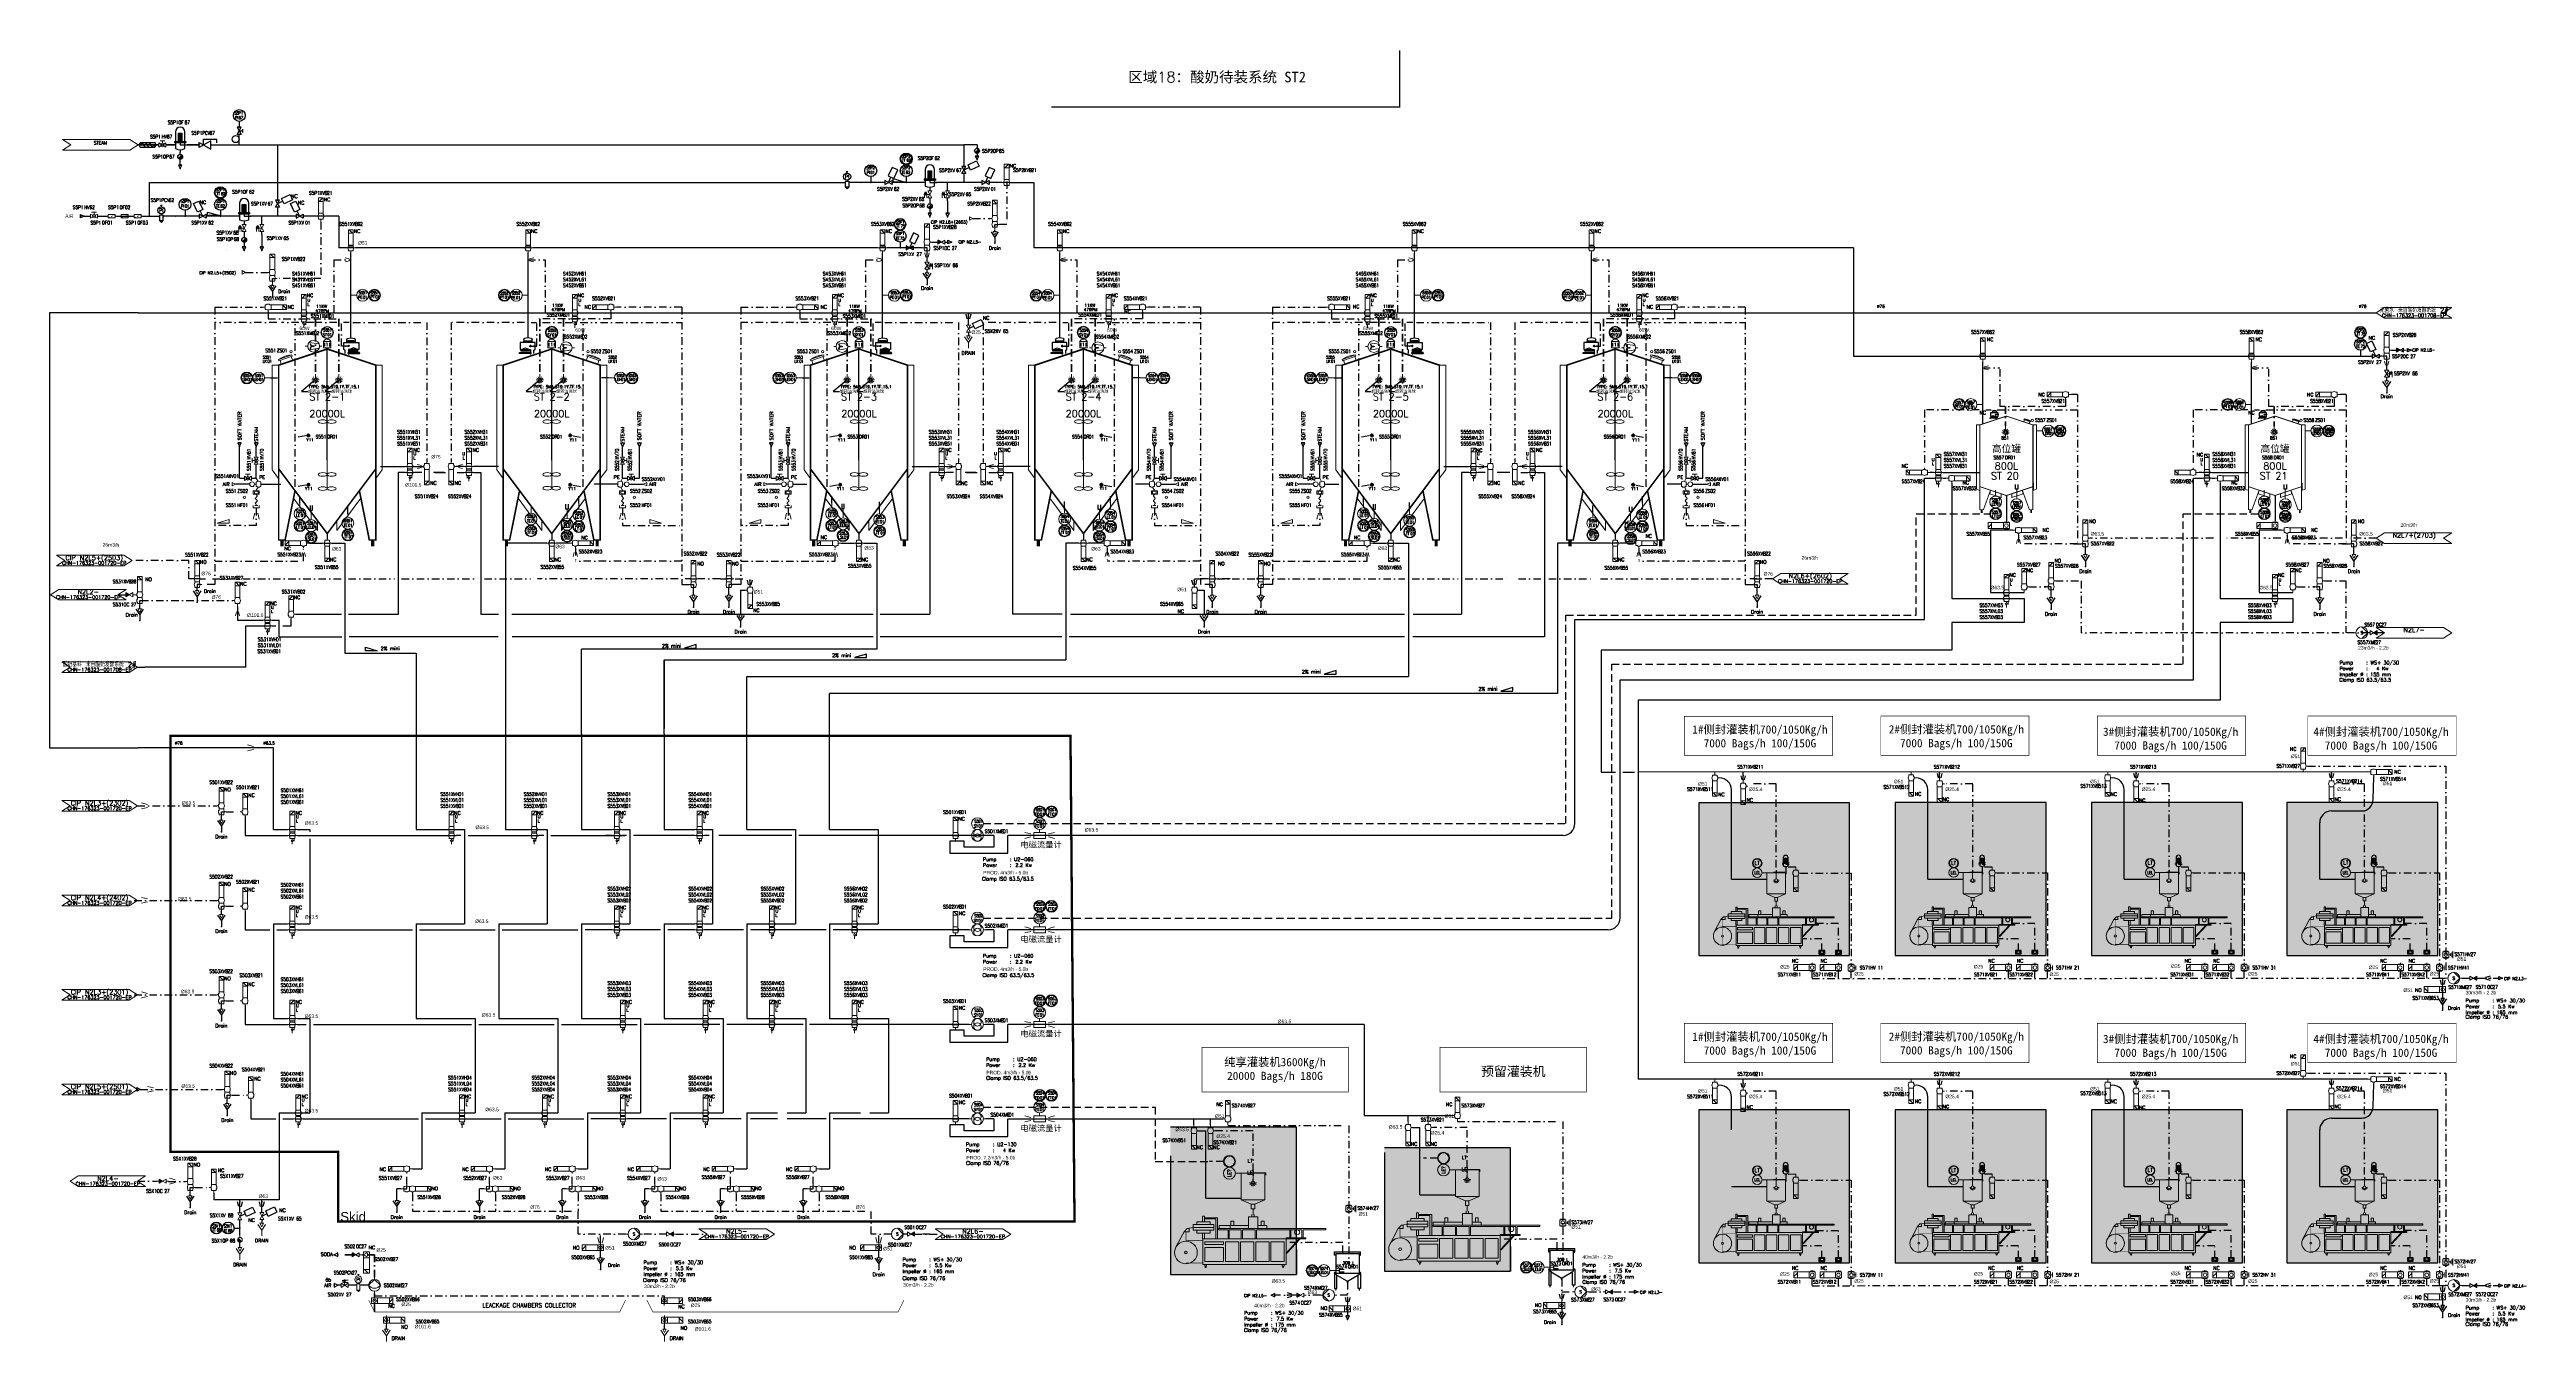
# Model space of a CAD drawing. Header units: inches. Extents: x 17763 to 19859, y 23751 to 24845.
import ezdxf
from ezdxf import colors
from ezdxf.entities.mleader import LeaderData, LeaderLine
from ezdxf.enums import TextEntityAlignment as Align
from ezdxf.math import Vec2, Vec3

# ---------------------------------------------------------------- set-up
doc = ezdxf.new("R2010")
doc.units = ezdxf.units.IN
doc.header["$MEASUREMENT"] = 0
for name, pattern in [('ACAD_ISO02W100', [15, 12, -3]), ('DASHDOT2', [12.7, 6.35, -3.175, 0, -3.175]), ('DASHED2', [9.525, 6.35, -3.175])]:
    doc.linetypes.add(name, pattern=pattern)
for name, color, linetype, lineweight in [('$31 Equipment', 7, 'Continuous', 9), ('11 Pipe Air Instrument', 3, 'Continuous', 30), ('15 Pipe Drain', 32, 'Continuous', 30), ('17 Pipe CIP', 4, 'DASHDOT2', 50), ('19 Pipe Process', 30, 'Continuous', 30), ('31 Equipment', 7, 'Continuous', 9), ('33 Instruments Labels', 7, 'Continuous', 9), ('43 TXT Chinese', 7, 'Continuous', 9), ('43 TXT English', 7, 'Continuous', 9), ('44 TXT French', 7, 'Continuous', 9), ('61 Revision Cloud', 1, 'Continuous', 9), ('AM_0', 7, 'Continuous', 30)]:
    doc.layers.add(name, color=color, linetype=linetype, lineweight=lineweight)
for name, color, linetype in [('Concentrated Liquid pipe', 1, 'Continuous'), ('CUVERIE', 7, 'Continuous'), ('DIAMETRE', 7, 'Continuous'), ('LIBELLE-INSTRUM', 7, 'Continuous'), ('MATERIEL-DIVERS', 7, 'Continuous'), ('POMPES', 7, 'Continuous'), ('POMPES-PROCESS', 7, 'Continuous'), ('Process water', 5, 'Continuous'), ('REGUL', 140, 'DASHED2'), ('REPERES', 7, 'Continuous'), ('techn-data', 7, 'Continuous'), ('TEXTE', 7, 'Continuous'), ('TEXTES', 7, 'Continuous'), ('TITRE', 7, 'Continuous'), ('TUYAUTERIE-AIR INSTRUMENT', 3, 'Continuous'), ('TUYAUTERIE-EAU', 5, 'Continuous'), ('TUYAUTERIE-EAU UTILITES FROIDE', 142, 'Continuous'), ('TUYAUTERIE-EGOUT', 32, 'Continuous'), ('TUYAUTERIE-GAZ', 3, 'Continuous'), ('TUYAUTERIE-NEP', 4, 'DASHDOT2'), ('TUYAUTERIE-PROCESS', 30, 'Continuous'), ('TUYAUTERIE-VAPEUR', 6, 'Continuous'), ('TUYAUTERIE-VAPEUR PROCESS', 6, 'Continuous'), ('TXT_EN', 1, 'Continuous'), ('TXT_ENG', 7, 'Continuous'), ('TXT_FR', 7, 'Continuous'), ('VANNES', 7, 'Continuous'), ('VANNES-PROCESS', 7, 'Continuous')]:
    doc.layers.add(name, color=color, linetype=linetype)
doc.layers.add('FOURNITURE CLIENT', color=7, linetype='Continuous', true_color=0xc8e6e6)
doc.layers.get('REPERES').off()
doc.styles.add('ROMANC', font='romanc')
doc.styles.add('ROMANS', font='ROMANS.SHX')
doc.styles.add('ROMANT', font='romant')
doc.styles.get("Standard").update_dxf_attribs({"font": 'arial.ttf'})
doc.styles.add('USER1', font='TXT.SHX', dxfattribs={"bigfont": 'gbcbig.shx'})
doc.styles.add('USER3', font='ITALIC.SHX', dxfattribs={"bigfont": 'gbcbig.shx'})
pattern_1 = [(45, (0, 0), (-0.02245064, 0.02245064), [])]

# ---------------------------------------------------------------- blocks, each defined once
blk = doc.blocks.new('APV-FCE-NRV-GEN-1')
at = {"layer": '31 Equipment'}
h = blk.add_hatch(dxfattribs=at)
h.set_pattern_fill('ANSI31', color=256, scale=0.01, style=0)
h.set_pattern_definition(pattern_1)
h.paths.add_polyline_path([(3, 1.75), (3, -1.75), (0, 0)])
at = {"layer": '31 Equipment', "linetype": 'ACAD_ISO02W100', "ltscale": 38}
for p, q in [((-3, 0), (-5, 0)), ((0, 0), (-3, 1.75)), ((-3, 1.75), (-3, -1.75)), ((0, 0), (-3, -1.75)), ((0, 0), (3, 1.75)), ((0, 0), (3, -1.75)), ((3, 1.75), (3, -1.75)), ((3, 0), (5, 0))]:
    blk.add_line(p, q, dxfattribs=at)
blk = doc.blocks.new('APV-VLV-DSEAT-DA34-3')
at = {"layer": '31 Equipment', "ltscale": 38}
for p, q in [((-4, 5), (-2.5, 5)), ((-2, 7.5), (-2, 6.5)), ((-2, 3), (-2, 3.5)), ((-2, 2), (-2, 1.5)), ((1.2, 20.2), (-1.2, 17.7)), ((2, 7.5), (2, 6.5)), ((2, 3), (2, 3.5)), ((2, 2), (2, 1.5)), ((4, 5), (2.5, 5)), ((-4, 0), (-2.5, 0)), ((-2, -2.5), (-2, -1.5)), ((-2, -2.5), (2, -2.5)), ((0, -5.5), (-1, -4)), ((0, -2.5), (0, -4)), ((1, -4), (0, -5.5)), ((0, -5.5), (0, -7.5)), ((1.5, -2.5), (1.5, -5)), ((2, -2.5), (2, -1.5)), ((2.5, 0), (4, 0))]:
    blk.add_line(p, q, dxfattribs=at)
at = {"layer": '31 Equipment', "lineweight": 30}
for p, q in [((-2.5, 5), (2.5, 5)), ((-2.5, 0), (2.5, 0))]:
    blk.add_line(p, q, dxfattribs=at)
at = {"layer": '31 Equipment', "ltscale": 38}
for points in [[(-2, 17.5), (2, 17.5), (2, 20.5), (-2, 20.5)], [(-2, 7.5), (2, 7.5), (2, 17.5), (-2, 17.5)], [(-2, 3), (2, 3), (2, 2), (-2, 2)]]:
    blk.add_lwpolyline(points, close=True, dxfattribs=at)
for centre, start, end in [((0, 5), 143.1301, 216.8699), ((0, 0), 143.1301, 216.8699), ((0, 5), 323.1301, 36.8699), ((0, 0), 323.1301, 36.8699)]:
    blk.add_arc(centre, 2.5, start, end, dxfattribs=at)
at = {"layer": '31 Equipment', "style": 'ROMANS', "flags": 8}
for tag, p in [('U', (3, 14.5)), ('L', (3, 11))]:
    blk.add_attdef(tag, p, '', height=2.5, dxfattribs=at)
blk = doc.blocks.new('APV-VLV-SSEAT-SW43-41')
at = {"layer": '31 Equipment', "ltscale": 38}
for p, q in [((-2.5, 0), (-4, 0)), ((-2, 7.5), (-2, 6.5)), ((-2, 2.5), (-2, 3.5)), ((-2, 2.5), (2, 2.5)), ((-2, 2.5), (-2, 1.5)), ((1.25, 20.25), (-1.25, 17.75)), ((2, 7.5), (2, 6.5)), ((2, 2.5), (2, 3.5)), ((2, 2.5), (2, 1.5)), ((2.5, 5), (4, 5)), ((-2, -1.5), (-2, -2.5)), ((-2, -2.5), (2, -2.5)), ((0, -2.5), (0, -5)), ((2, -1.5), (2, -2.5))]:
    blk.add_line(p, q, dxfattribs=at)
at = {"layer": '31 Equipment', "lineweight": 30}
for p, q in [((0, 0), (-2.5, 0)), ((0, -2.5), (0, 0))]:
    blk.add_line(p, q, dxfattribs=at)
at = {"layer": '31 Equipment', "ltscale": 38}
for points in [[(-2, 17.5), (2, 17.5), (2, 20.5), (-2, 20.5)], [(-2, 7.5), (2, 7.5), (2, 17.5), (-2, 17.5)]]:
    blk.add_lwpolyline(points, close=True, dxfattribs=at)
for centre, start, end in [((0, 5), 143.1301, 216.8699), ((0, 0), 143.1301, 216.8699), ((0, 5), 323.1301, 36.8699), ((0, 0), 323.1301, 36.8699)]:
    blk.add_arc(centre, 2.5, start, end, dxfattribs=at)
blk = doc.blocks.new('APV-VLV-SSEAT-SW41-3')
at = {"layer": '31 Equipment', "ltscale": 38}
for p, q in [((-2, 2.5), (-2, 1.5)), ((1.25, 15.25), (-1.25, 12.75)), ((2, 2.5), (2, 1.5)), ((2.5, 0), (4, 0)), ((-2, -2.5), (-2, -1.5)), ((2, -2.5), (-2, -2.5)), ((-2, -2.5), (2, -2.5)), ((0, -2.5), (0, -5)), ((2, -2.5), (2, -1.5))]:
    blk.add_line(p, q, dxfattribs=at)
for points in [[(-2, 12.5), (2, 12.5), (2, 15.5), (-2, 15.5)], [(-2, 2.5), (2, 2.5), (2, 12.5), (-2, 12.5)]]:
    blk.add_lwpolyline(points, close=True, dxfattribs=at)
for start, end in [(143.1301, 216.8699), (323.1301, 36.8699)]:
    blk.add_arc((0, 0), 2.5, start, end, dxfattribs=at)
blk = doc.blocks.new('EGOUT')
at = {"color": 7}
for p, q in [((-3.2, 9.6), (0, 4.8)), ((0, 4.8), (3.2, 9.6)), ((0, 4.8), (0, 0))]:
    blk.add_line(p, q, dxfattribs=at)
at = {"color": 7, "extrusion": (0, -1, 0)}
blk.add_point((0, 0), dxfattribs=at)
at = {"layer": 'POMPES-PROCESS', "style": 'ROMANS'}
blk.add_attdef('EGOUT', text='', height=3, dxfattribs=at).set_placement((0, -4), align=Align.MIDDLE)
blk = doc.blocks.new('APV-SIGN-ARW-FLOW-1')
at = {"layer": '31 Equipment'}
for p, q in [((-1.5, -1.5), (-1.5, 1.5)), ((-1.5, 1.5), (1.5, 0)), ((1.5, 0), (-1.5, -1.5))]:
    blk.add_line(p, q, dxfattribs=at)
blk = doc.blocks.new('APV-FTG-GEN-DRAIN-1')
at = {"layer": '31 Equipment'}
for p, q in [((-3.2, 9.6), (0, 4.8)), ((0, 4.8), (3.2, 9.6)), ((0, 0), (0, 4.8))]:
    blk.add_line(p, q, dxfattribs=at)
at = {"layer": '43 TXT English', "style": 'ROMANS'}
blk.add_attdef('DRAIN', text='', height=3, dxfattribs=at).set_placement((0, -4), align=Align.MIDDLE)
at = {"layer": '44 TXT French', "style": 'ROMANS'}
blk.add_attdef('EGOUT', text='', height=3, dxfattribs=at).set_placement((0, -4), align=Align.MIDDLE)
blk = doc.blocks.new('APV-FCE-GEN-STMTRAP-1')
at = {"layer": '31 Equipment'}
h = blk.add_hatch(dxfattribs=at)
h.set_pattern_fill('ANSI31', color=256, scale=0.01, style=0)
h.set_pattern_definition([(45, (-4, 0), (-0.02245064, 0.02245064), [])])
h.paths.add_polyline_path([(1.4, 1.4), (-1.4, -1.4, 1.002832)])
at = {"layer": '31 Equipment', "linetype": 'ACAD_ISO02W100', "ltscale": 38}
for p, q in [((-2, 0), (-4, 0)), ((2, 0), (4, 0))]:
    blk.add_line(p, q, dxfattribs=at)
at = {"layer": '31 Equipment', "color": 7}
blk.add_line((1.4, 1.4), (-1.4, -1.4), dxfattribs=at)
for start, end in [(45.2431, 224.7569), (224.8381, 45.1623)]:
    blk.add_arc((0, 0), 2, start, end, dxfattribs=at)
blk = doc.blocks.new('INSTR-M-L-TE')
at = {"color": 7, "extrusion": (0, -1, 0)}
blk.add_point((0, -10), dxfattribs=at)
at = {"layer": 'MATERIEL-DIVERS', "color": 7}
blk.add_line((0, -5), (0, -10), dxfattribs=at)
blk.add_circle((0, 0), 5, dxfattribs=at)
at = {"layer": 'LIBELLE-INSTRUM', "style": 'ROMANS', "width": 0.8, "flags": 8}
blk.add_attdef('TE', text='', height=3, dxfattribs=at).set_placement((0, 0), align=Align.MIDDLE)
blk = doc.blocks.new('APV-INS-F-L-TT')
at = {"layer": '31 Equipment'}
for radius in [5, 4.5]:
    blk.add_circle((0, 0), radius, dxfattribs=at)
blk = doc.blocks.new('CR')
at = {"color": 7}
for p, q in [((-2.5, 2.5), (2.5, 1.25)), ((2.5, 1.25), (2.5, 1.25)), ((2.5, -1.25), (-2.5, -2.5))]:
    blk.add_line(p, q, dxfattribs=at)
at = {"color": 7, "extrusion": (-1, 0, 0)}
blk.add_point((-2.5, 0), dxfattribs=at)
at = {"color": 7, "extrusion": (1, 0, 0)}
blk.add_point((2.5, 0), dxfattribs=at)
blk = doc.blocks.new('VANNE SIEGE INCLINE')
at = {"color": 7}
for p, q in [((-3, 1.7), (-3, -1.7)), ((-3, -1.7), (3, 1.7)), ((3, -1.7), (-3, 1.7)), ((3, 1.7), (3, -1.7))]:
    blk.add_line(p, q, dxfattribs=at)
at = {"color": 7, "extrusion": (-1, 0, 0)}
blk.add_point((-3, 0), dxfattribs=at)
at = {"color": 7, "extrusion": (1, 0, 0)}
blk.add_point((3, 0), dxfattribs=at)
at = {"layer": 'VANNES'}
for p, q in [((3.2, 12.8), (-0.2, 5.6)), ((-0.2, 5.6), (4.4, 3.5)), ((0, 0), (2.1, 4.5)), ((7.8, 10.7), (3.2, 12.8)), ((4.4, 3.5), (7.8, 10.7))]:
    blk.add_line(p, q, dxfattribs=at)
blk = doc.blocks.new('APV-PMP-GEN-CENTRI-1')
at = {"layer": '31 Equipment', "ltscale": 38}
for p, q in [((-5, 0), (-7, 0)), ((5, 0), (0, 5)), ((5, 0), (0, -5)), ((5, 0), (7, 0))]:
    blk.add_line(p, q, dxfattribs=at)
blk.add_circle((0, 0), 5, dxfattribs=at)
at = {"layer": '31 Equipment', "style": 'ROMANT', "flags": 8}
blk.add_attdef('I', text='', height=2.5, dxfattribs=at).set_placement((0, 0), align=Align.MIDDLE)
blk = doc.blocks.new('APV-FCE-GEN-REDCON-1')
at = {"layer": '31 Equipment', "color": 7}
for p, q in [((-2.5, 2.5), (2.5, 1.25)), ((2.5, 1.25), (2.5, 1.25)), ((2.5, -1.25), (-2.5, -2.5))]:
    blk.add_line(p, q, dxfattribs=at)
blk = doc.blocks.new('APV-PMP-GEN-RLOB-1')
at = {"layer": '31 Equipment', "ltscale": 38}
for p, q in [((-5, 0), (-7, 0)), ((5, 0), (7, 0))]:
    blk.add_line(p, q, dxfattribs=at)
at = {"layer": '31 Equipment', "color": 7}
for centre, radius in [((0, 0), 5), ((0, 1.8), 3.2), ((0, -1.8), 3.2)]:
    blk.add_circle(centre, radius, dxfattribs=at)
blk = doc.blocks.new('APV-INS-M-L-SY')
at = {"layer": '31 Equipment', "color": 7}
blk.add_circle((0, 0), 5, dxfattribs=at)
blk = doc.blocks.new('APV-VLV-SSEAT-SW42-3')
at = {"layer": '31 Equipment'}
for p, q in [((-4, 0), (-2.5, 0)), ((2.5, 0), (4, 0))]:
    blk.add_line(p, q, dxfattribs=at)
at = {"layer": '31 Equipment', "lineweight": 30}
blk.add_line((2.5, 0), (-2.5, 0), dxfattribs=at)
at = {"layer": '31 Equipment', "ltscale": 38}
for p, q in [((-2, 2.5), (-2, 1.5)), ((1.25, 15.25), (-1.25, 12.75)), ((2, 2.5), (2, 1.5)), ((-2, -2.5), (-2, -1.5)), ((2, -2.5), (-2, -2.5)), ((-2, -2.5), (2, -2.5)), ((0, -2.5), (0, -5)), ((2, -2.5), (2, -1.5))]:
    blk.add_line(p, q, dxfattribs=at)
for points in [[(-2, 12.5), (2, 12.5), (2, 15.5), (-2, 15.5)], [(-2, 2.5), (2, 2.5), (2, 12.5), (-2, 12.5)]]:
    blk.add_lwpolyline(points, close=True, dxfattribs=at)
for start, end in [(143.1301, 216.8699), (323.1301, 36.8699)]:
    blk.add_arc((0, 0), 2.5, start, end, dxfattribs=at)
blk = doc.blocks.new('APV-VLV-SSEAT-SW44-4')
at = {"layer": '31 Equipment', "ltscale": 38}
for p, q in [((-4, 5), (-2.5, 5)), ((-2.5, 0), (-4, 0)), ((-2, 7.5), (-2, 6.5)), ((-2, 2.5), (-2, 3.5)), ((-2, 2.5), (2, 2.5)), ((-2, 2.5), (-2, 1.5)), ((1.25, 20.25), (-1.25, 17.75)), ((2, 7.5), (2, 6.5)), ((2, 2.5), (2, 3.5)), ((2, 2.5), (2, 1.5)), ((-2, -1.5), (-2, -2.5)), ((-2, -2.5), (2, -2.5)), ((0, -2.5), (0, -5)), ((2, -1.5), (2, -2.5))]:
    blk.add_line(p, q, dxfattribs=at)
at = {"layer": '31 Equipment', "lineweight": 30}
for p, q in [((-2.5, 5), (2.5, 5)), ((-2.5, 0), (0, 0)), ((0, 0), (0, -2.5))]:
    blk.add_line(p, q, dxfattribs=at)
at = {"layer": '31 Equipment'}
blk.add_line((2.5, 5), (4, 5), dxfattribs=at)
at = {"layer": '31 Equipment', "ltscale": 38}
for points in [[(-2, 17.5), (2, 17.5), (2, 20.5), (-2, 20.5)], [(-2, 7.5), (2, 7.5), (2, 17.5), (-2, 17.5)]]:
    blk.add_lwpolyline(points, close=True, dxfattribs=at)
for centre, start, end in [((0, 5), 143.1301, 216.8699), ((0, 0), 143.1301, 216.8699), ((0, 5), 323.1301, 36.8699), ((0, 0), 323.1301, 36.8699)]:
    blk.add_arc(centre, 2.5, start, end, dxfattribs=at)
blk = doc.blocks.new('FLE23-A')
at = {"color": 7}
for p, q in [((0, 1.5), (-3, 0)), ((-3, 0), (0, -1.5)), ((0, -1.5), (0, 1.5))]:
    blk.add_line(p, q, dxfattribs=at)
at = {"layer": 'MATERIEL-DIVERS', "color": 7, "extrusion": (-1, 0, 0)}
blk.add_point((-3, 0), dxfattribs=at)
at = {"layer": 'MATERIEL-DIVERS', "color": 2}
for p in [(-3, 0), (0, 0)]:
    blk.add_point(p, dxfattribs=at)
at = {"layer": 'MATERIEL-DIVERS', "color": 7, "extrusion": (1, 0, 0)}
blk.add_point((0, 0), dxfattribs=at)
blk = doc.blocks.new('FLE23')
at = {"color": 7}
for p, q in [((0, -1.5), (0, 1.5)), ((0, 1.5), (3, 0)), ((3, 0), (0, -1.5))]:
    blk.add_line(p, q, dxfattribs=at)
at = {"layer": 'MATERIEL-DIVERS', "color": 2}
for p in [(0, 0), (3, 0)]:
    blk.add_point(p, dxfattribs=at)
at = {"layer": 'MATERIEL-DIVERS', "color": 7, "extrusion": (-1, 0, 0)}
blk.add_point((0, 0), dxfattribs=at)
at = {"layer": 'MATERIEL-DIVERS', "color": 7, "extrusion": (1, 0, 0)}
blk.add_point((3, 0), dxfattribs=at)
blk = doc.blocks.new('INSTR-M-L-PI')
at = {"color": 7, "extrusion": (0, -1, 0)}
blk.add_point((0, -10), dxfattribs=at)
at = {"layer": 'MATERIEL-DIVERS', "color": 7}
blk.add_line((0, -5), (0, -10), dxfattribs=at)
blk.add_circle((0, 0), 5, dxfattribs=at)
at = {"layer": 'LIBELLE-INSTRUM', "style": 'ROMANS', "width": 0.8, "flags": 8}
blk.add_attdef('PI', text='', height=3, dxfattribs=at).set_placement((0, 0), align=Align.MIDDLE)
blk = doc.blocks.new('DETR12MODIF')
at = {"layer": 'MATERIEL-DIVERS', "color": 7}
for p, q in [((-1.3, 0), (-2, 0)), ((-1.3, -4), (-1.3, 1.3)), ((-1.3, 1.3), (1.3, 1.3)), ((-0.7, 9.3), (0.7, 9.3)), ((0, 8), (0, 9.3)), ((1.3, 1.3), (1.3, -4)), ((1.3, 0), (2, 0)), ((-1.3, -4), (0, -5.3)), ((1.3, -4), (-1.3, -4)), ((0, -5.3), (1.3, -4))]:
    blk.add_line(p, q, dxfattribs=at)
at = {"layer": 'MATERIEL-DIVERS'}
blk.add_line((0, 2), (0, 1.3), dxfattribs=at)
blk.add_circle((0, 5), 3, dxfattribs=at)
at = {"layer": 'MATERIEL-DIVERS', "style": 'ROMANS'}
blk.add_text('PI', height=3, dxfattribs=at).set_placement((0, 5), align=Align.MIDDLE)
blk = doc.blocks.new('*X56')
at = {"color": 0}
for p, q in [((688.5, 377.4), (691.1, 380)), ((688.5, 378.8), (689.7, 380)), ((688.5, 376), (691.5, 379)), ((688.5, 374.5), (691.5, 377.5)), ((688.5, 373.1), (691.5, 376.1)), ((689.8, 373), (691.5, 374.7)), ((691.2, 373), (691.5, 373.3))]:
    blk.add_line(p, q, dxfattribs=at)
blk = doc.blocks.new('SAFILT')
for p, q in [((-4, 0), (-6, 0)), ((-4.7, 3), (-4.7, 2)), ((-4.7, 3), (4.7, 3)), ((-4.7, 2), (4.7, 2)), ((-4, 11), (-4, 3)), ((-4, 2), (-4, -3)), ((-1.5, 3), (-1.5, 10)), ((-1.5, 10), (1.5, 10)), ((0, 3), (0, 0)), ((0, 0), (6, 0)), ((1.5, 10), (1.5, 3)), ((4, 3), (4, 11)), ((4, -3), (4, 2)), ((4.7, 3), (4.7, 2)), ((0, -4), (0, -6))]:
    blk.add_line(p, q)
for centre, radius, start, end in [((0, 11), 4, 0, 180), ((0, 4.5), 8.5, 241.9275, 298.0725)]:
    blk.add_arc(centre, radius, start, end)
at = {"xscale": -1}
blk.add_blockref('*X56', (690, -370), dxfattribs=at)
blk.add_blockref('*X56', (-690, -370))
blk = doc.blocks.new('CPV')
at = {"color": 7}
for p, q in [((5, 3.6), (-5, -2.2)), ((-5, 2.2), (5, -3.6)), ((-5, -2.2), (-5, 2.2)), ((-1.2, 5), (10, 5)), ((-1.2, 0), (-1.2, 5)), ((5, -3.6), (5, 3.6)), ((10, 1.7), (10, 5))]:
    blk.add_line(p, q, dxfattribs=at)
at = {"color": 7, "extrusion": (-1, 0, 0)}
blk.add_point((-5, 0), dxfattribs=at)
at = {"color": 7, "extrusion": (1, 0, 0)}
blk.add_point((5, 0), dxfattribs=at)
blk = doc.blocks.new('*X59')
at = {"color": 0}
for p, q in [((96.5, 163), (103.5, 170)), ((96.5, 162.9), (103.6, 170)), ((96.5, 162.9), (103.6, 170)), ((96.5, 162.9), (103.6, 170)), ((96.6, 162.9), (103.6, 169.9)), ((96.6, 162.9), (103.6, 169.9)), ((96.6, 162.8), (103.7, 169.9)), ((96.6, 162.8), (103.7, 169.9)), ((96.6, 162.8), (103.7, 169.9)), ((96.7, 162.8), (103.7, 169.8)), ((96.7, 162.7), (103.8, 169.8)), ((96.7, 162.7), (103.8, 169.8)), ((96.7, 162.7), (103.8, 169.8)), ((96.8, 162.7), (103.8, 169.7)), ((96.8, 162.7), (103.8, 169.7)), ((96.8, 162.6), (103.9, 169.7)), ((96.8, 162.6), (103.9, 169.7)), ((96.9, 162.6), (103.9, 169.6)), ((96.9, 162.6), (103.9, 169.6)), ((96.9, 162.6), (103.9, 169.6)), ((96.9, 162.5), (104, 169.6)), ((97, 162.5), (104, 169.5)), ((97, 162.5), (104, 169.5)), ((97, 162.5), (104, 169.5)), ((97, 162.5), (104, 169.5)), ((97.1, 162.4), (104.1, 169.4)), ((97.1, 162.4), (104.1, 169.4)), ((97.1, 162.4), (104.1, 169.4)), ((97.2, 162.4), (104.1, 169.3)), ((97.2, 162.4), (104.1, 169.3)), ((97.2, 162.4), (104.1, 169.3)), ((97.2, 162.3), (104.2, 169.3)), ((97.3, 162.3), (104.2, 169.2)), ((97.3, 162.3), (104.2, 169.2)), ((97.3, 162.3), (104.2, 169.2)), ((97.3, 162.3), (104.2, 169.2)), ((97.4, 162.2), (104.3, 169.1)), ((97.4, 162.2), (104.3, 169.1)), ((97.4, 162.2), (104.3, 169.1)), ((97.5, 162.2), (104.3, 169)), ((97.5, 162.2), (104.3, 169)), ((97.5, 162.2), (104.3, 169)), ((97.5, 162.1), (104.4, 169)), ((97.6, 162.1), (104.4, 168.9)), ((97.6, 162.1), (104.4, 168.9)), ((97.6, 162.1), (104.4, 168.9)), ((97.7, 162.1), (104.4, 168.8)), ((97.7, 162.1), (104.4, 168.8)), ((97.7, 162.1), (104.4, 168.8)), ((97.7, 162), (104.5, 168.8)), ((97.8, 162), (104.5, 168.7)), ((97.8, 162), (104.5, 168.7)), ((97.8, 162), (104.5, 168.7)), ((97.9, 162), (104.5, 168.6)), ((97.9, 162), (104.5, 168.6)), ((97.9, 162), (104.5, 168.6)), ((98, 161.9), (104.6, 168.5)), ((98, 161.9), (104.6, 168.5)), ((98, 161.9), (104.6, 168.5)), ((98, 161.9), (104.6, 168.5)), ((98.1, 161.9), (104.6, 168.4)), ((98.1, 161.9), (104.6, 168.4)), ((98.1, 161.9), (104.6, 168.4)), ((98.2, 161.8), (104.7, 168.3)), ((98.2, 161.8), (104.7, 168.3)), ((98.2, 161.8), (104.7, 168.3)), ((98.3, 161.8), (104.7, 168.2)), ((98.3, 161.8), (104.7, 168.2)), ((98.3, 161.8), (104.7, 168.2)), ((98.4, 161.8), (104.7, 168.1)), ((98.4, 161.8), (104.7, 168.1)), ((98.4, 161.7), (104.8, 168.1)), ((98.5, 161.7), (104.8, 168)), ((98.5, 161.7), (104.8, 168)), ((98.5, 161.7), (104.8, 168)), ((98.6, 161.7), (104.8, 167.9)), ((98.6, 161.7), (104.8, 167.9)), ((98.6, 161.7), (104.8, 167.9)), ((98.7, 161.7), (104.8, 167.8)), ((98.7, 161.7), (104.8, 167.8)), ((98.8, 161.7), (104.8, 167.7)), ((98.8, 161.6), (104.9, 167.7)), ((98.8, 161.6), (104.9, 167.7)), ((98.9, 161.6), (104.9, 167.6)), ((98.9, 161.6), (104.9, 167.6)), ((98.9, 161.6), (104.9, 167.6)), ((99, 161.6), (104.9, 167.5)), ((99, 161.6), (104.9, 167.5)), ((99, 161.6), (104.9, 167.5)), ((99.1, 161.6), (104.9, 167.4)), ((99.1, 161.6), (104.9, 167.4)), ((99.2, 161.6), (104.9, 167.3)), ((99.2, 161.6), (104.9, 167.3)), ((99.2, 161.6), (104.9, 167.3)), ((99.3, 161.6), (104.9, 167.2)), ((99.3, 161.5), (105, 167.2)), ((99.4, 161.5), (105, 167.1)), ((99.4, 161.5), (105, 167.1)), ((99.4, 161.5), (105, 167.1)), ((99.5, 161.5), (105, 167)), ((99.5, 161.5), (105, 167)), ((99.6, 161.5), (105, 166.9)), ((99.6, 161.5), (105, 166.9)), ((99.6, 161.5), (105, 166.9)), ((99.7, 161.5), (105, 166.8)), ((99.7, 161.5), (105, 166.8)), ((99.8, 161.5), (105, 166.7)), ((99.8, 161.5), (105, 166.7)), ((99.9, 161.5), (105, 166.6)), ((99.9, 161.5), (105, 166.6)), ((99.9, 161.5), (105, 166.6)), ((100, 161.5), (105, 166.5)), ((100, 161.5), (105, 166.5)), ((100.1, 161.5), (105, 166.4)), ((100.1, 161.5), (105, 166.4)), ((100.2, 161.5), (105, 166.3)), ((100.2, 161.5), (105, 166.3)), ((100.3, 161.5), (105, 166.2)), ((100.3, 161.5), (105, 166.2)), ((100.4, 161.5), (105, 166.1)), ((100.4, 161.5), (105, 166.1)), ((100.5, 161.5), (105, 166)), ((100.5, 161.5), (105, 166)), ((100.6, 161.5), (105, 165.9)), ((100.6, 161.5), (105, 165.9)), ((100.7, 161.5), (105, 165.8)), ((100.7, 161.6), (104.9, 165.8)), ((100.8, 161.6), (104.9, 165.7)), ((100.8, 161.6), (104.9, 165.7)), ((100.9, 161.6), (104.9, 165.6)), ((100.9, 161.6), (104.9, 165.6)), ((101, 161.6), (104.9, 165.5)), ((101, 161.6), (104.9, 165.5)), ((101.1, 161.6), (104.9, 165.4)), ((101.2, 161.6), (104.9, 165.3)), ((101.2, 161.6), (104.9, 165.3)), ((101.3, 161.7), (104.8, 165.2)), ((101.3, 161.7), (104.8, 165.2)), ((101.4, 161.7), (104.8, 165.1)), ((101.5, 161.7), (104.8, 165)), ((101.5, 161.7), (104.8, 165)), ((101.6, 161.8), (104.7, 164.9)), ((101.7, 161.8), (104.7, 164.8)), ((101.7, 161.8), (104.7, 164.8)), ((101.8, 161.8), (104.7, 164.7)), ((101.9, 161.9), (104.6, 164.6)), ((102, 161.9), (104.6, 164.5)), ((102, 161.9), (104.6, 164.5)), ((102.1, 162), (104.5, 164.4)), ((102.2, 162), (104.5, 164.3)), ((102.3, 162.1), (104.4, 164.2)), ((102.4, 162.1), (104.4, 164.1)), ((102.5, 162.2), (104.3, 164)), ((102.6, 162.2), (104.3, 163.9)), ((102.7, 162.3), (104.2, 163.8)), ((102.9, 162.4), (104.1, 163.6)), ((103, 162.5), (104, 163.5)), ((103.3, 162.7), (103.8, 163.2))]:
    blk.add_line(p, q, dxfattribs=at)
blk = doc.blocks.new('ST')
at = {"color": 7}
blk.add_line((-1.4, 1.4), (1.4, -1.4), dxfattribs=at)
for start, end in [(134.8377, 315.1619), (315.2431, 134.7569)]:
    blk.add_arc((0, 0), 2, start, end, dxfattribs=at)
at = {"color": 7, "extrusion": (-1, 0, 0)}
blk.add_point((-2, 0), dxfattribs=at)
at = {"color": 7, "extrusion": (0, 1, 0)}
blk.add_point((0, 2), dxfattribs=at)
at = {"color": 7, "extrusion": (1, 0, 0)}
blk.add_point((2, 0), dxfattribs=at)
at = {"color": 7, "extrusion": (0, -1, 0)}
blk.add_point((0, -2), dxfattribs=at)
at = {"color": 7, "xscale": -0.4, "yscale": 0.4, "zscale": 0.4}
blk.add_blockref('*X59', (40, -66.6), dxfattribs=at)
blk = doc.blocks.new('APV-VLVM-BALL-KHV+MF-1')
at = {"layer": '31 Equipment', "ltscale": 38}
for p, q in [((-3, 0), (-4, 0)), ((3, 0), (4, 0))]:
    blk.add_line(p, q, dxfattribs=at)
at = {"layer": '31 Equipment'}
for p, q in [((-3, 1.734), (-3, -1.734)), ((-3, -1.734), (3, 1.734)), ((3, -1.734), (-3, 1.734)), ((-2, 3.5), (2, 3.5)), ((0, 1.5), (0, 3.5)), ((3, 1.734), (3, -1.734))]:
    blk.add_line(p, q, dxfattribs=at)
blk.add_circle((0, 0), 1.5, dxfattribs=at)
blk = doc.blocks.new('APV-FILT-GEN-PROD-2')
at = {"layer": '31 Equipment'}
for p, q in [((-3, 0), (-4, 0)), ((3, 0), (4, 0))]:
    blk.add_line(p, q, dxfattribs=at)
at = {"layer": '31 Equipment', "color": 7}
for p, q in [((3, 1.5), (-3, 1.5)), ((-3, 1.5), (-3, -1.5)), ((-0.6, -0.3), (0.6, 0.3)), ((1.8, 0.9), (3, 1.5)), ((3, -1.5), (3, 1.5)), ((-3, -1.5), (-1.8, -0.9)), ((-3, -1.5), (3, -1.5))]:
    blk.add_line(p, q, dxfattribs=at)
blk = doc.blocks.new('PENTE-G')
at = {"layer": 'MATERIEL-DIVERS'}
blk.add_lwpolyline([(-5, 2), (5, 2), (5, 5), (-5, 2)], dxfattribs=at)
blk = doc.blocks.new('APV-VLV-SSEAT-M+MP42-3')
at = {"layer": '31 Equipment'}
h = blk.add_hatch(dxfattribs=at)
h.set_pattern_fill('ANSI31', color=256, scale=0.01, style=0)
h.set_pattern_definition(pattern_1)
h.paths.add_polyline_path([(2, 2.5), (-2, 2.5), (-2, 1.5), (2, 1.5)])
at = {"layer": '31 Equipment', "ltscale": 38}
for p, q in [((-4, 0), (-2.5, 0)), ((-2, 2.5), (-2, 1.5)), ((-2, 1.5), (2, 1.5)), ((1.25, 15.25), (-1.25, 12.75)), ((2, 2.5), (2, 1.5)), ((-2, -2.5), (-2, -1.5)), ((2, -2.5), (-2, -2.5)), ((-2, -2.5), (2, -2.5)), ((0, -2.5), (0, -5)), ((2, -2.5), (2, -1.5))]:
    blk.add_line(p, q, dxfattribs=at)
at = {"layer": '31 Equipment', "lineweight": 30}
blk.add_line((-2.5, 0), (2.5, 0), dxfattribs=at)
at = {"layer": '31 Equipment'}
blk.add_line((2.5, 0), (4, 0), dxfattribs=at)
at = {"layer": '31 Equipment', "ltscale": 38}
for points in [[(-2, 12.5), (2, 12.5), (2, 15.5), (-2, 15.5)], [(-2, 2.5), (2, 2.5), (2, 12.5), (-2, 12.5)]]:
    blk.add_lwpolyline(points, close=True, dxfattribs=at)
for start, end in [(143.1301, 216.8699), (323.1301, 36.8699)]:
    blk.add_arc((0, 0), 2.5, start, end, dxfattribs=at)
blk = doc.blocks.new('APV-SIGN-ARW-DWG-1')
at = {"layer": '31 Equipment'}
for p, q in [((-32, 4.5), (25, 4.5)), ((-32, 4.5), (-25, 0)), ((-25, 0), (-32, -4.5)), ((25, 4.5), (32, 0)), ((32, 0), (25, -4.5)), ((-32, -4.5), (25, -4.5))]:
    blk.add_line(p, q, dxfattribs=at)
at = {"layer": '31 Equipment', "style": 'ROMANS', "width": 0.8}
for tag, p in [('TEXT1', (0, 0.4)), ('TEXT2', (0, -3.6))]:
    blk.add_attdef(tag, text='', height=3, dxfattribs=at).set_placement(p, align=Align.CENTER)
blk = doc.blocks.new('APV-VLV-SOLV-22-1')
at = {"layer": '31 Equipment', "ltscale": 38}
for p, q in [((-3, 0), (-4, 0)), ((3, 0), (4, 0))]:
    blk.add_line(p, q, dxfattribs=at)
at = {"layer": '31 Equipment'}
for p, q in [((-3, 1.734), (-3, -1.734)), ((-3, -1.734), (3, 1.734)), ((3, -1.734), (-3, 1.734)), ((3, 1.734), (3, -1.734))]:
    blk.add_line(p, q, dxfattribs=at)
at = {"layer": '31 Equipment', "linetype": 'ACAD_ISO02W100', "ltscale": 38}
for p, q in [((-1, 4.5), (-2, 4)), ((-2, 4), (1, 3.5)), ((-2, 3), (1, 3.5)), ((-1, 2.5), (-2, 3)), ((3, 4.5), (-1, 4.5)), ((3, 2.5), (-1, 2.5)), ((0, 0), (0, 5))]:
    blk.add_line(p, q, dxfattribs=at)
blk = doc.blocks.new('APV-VLV-BFLY-SV-4')
at = {"layer": '31 Equipment'}
for p, q in [((-4, 0), (-2.5, 0)), ((2.5, 0), (4, 0))]:
    blk.add_line(p, q, dxfattribs=at)
at = {"layer": '31 Equipment', "ltscale": 38}
for p, q in [((2.5, 2.5), (-2.5, 2.5)), ((-2.5, 2.5), (-2.5, -2.5)), ((1.25, 15.25), (-1.25, 12.75)), ((2.5, -2.5), (2.5, 2.5)), ((-2.5, -2.5), (2.5, -2.5))]:
    blk.add_line(p, q, dxfattribs=at)
at = {"layer": '31 Equipment', "lineweight": 30}
blk.add_line((-2.5, 0), (2.5, 0), dxfattribs=at)
at = {"layer": '31 Equipment', "ltscale": 38}
for points in [[(-2.5, 12.5), (2.5, 12.5), (2.5, 15.5), (-2.5, 15.5)], [(-2.5, 2.5), (2.5, 2.5), (2.5, 12.5), (-2.5, 12.5)]]:
    blk.add_lwpolyline(points, close=True, dxfattribs=at)
blk.add_circle((0, 0), 1.5, dxfattribs=at)
blk = doc.blocks.new('calorifuge')
at = {"layer": 'MATERIEL-DIVERS'}
for p, q in [((-5, -2), (-2, 2)), ((-2, -2), (1, 2)), ((1, -2), (4, 2))]:
    blk.add_line(p, q, dxfattribs=at)
at = {"layer": 'MATERIEL-DIVERS', "color": 1, "extrusion": (-1, 0, 0)}
blk.add_point((-6, 0), dxfattribs=at)
at = {"layer": 'MATERIEL-DIVERS', "color": 1, "extrusion": (1, 0, 0)}
blk.add_point((6, 0), dxfattribs=at)
at = {"layer": 'TITRE'}
for p, q in [((6, 2), (-6, 2)), ((-6, -2), (6, -2))]:
    blk.add_line(p, q, dxfattribs=at)
for centre, major_axis in [((-6, 1), (0, 1)), ((6, -1), (0, -1))]:
    blk.add_ellipse(centre, major_axis=major_axis, ratio=0.547943, start_param=0, end_param=3.141593, dxfattribs=at)
at = {"layer": 'TITRE', "extrusion": (0, 0, -1)}
for centre, major_axis in [((-6, -1), (0, -1)), ((6, 1), (0, 1))]:
    blk.add_ellipse(centre, major_axis=major_axis, ratio=0.547943, dxfattribs=at)
blk = doc.blocks.new('APV-INS-M-L-LE2')
at = {"layer": '31 Equipment', "color": 7}
blk.add_line((5, 0), (13, 0), dxfattribs=at)
at = {"layer": '31 Equipment', "lineweight": 25}
blk.add_lwpolyline([(17, 1), (13, 1), (13, 0), (13, -1), (17, -1)], dxfattribs=at)
at = {"layer": '31 Equipment', "color": 7}
blk.add_circle((0, 0), 5, dxfattribs=at)
at = {"layer": '33 Instruments Labels', "style": 'ROMANS', "width": 0.8}
blk.add_attdef('LE?', text='', height=3, dxfattribs=at).set_placement((0, 0), align=Align.MIDDLE)
blk = doc.blocks.new('APV-INS-F-L-LS')
at = {"layer": '31 Equipment'}
for radius in [5, 4.5]:
    blk.add_circle((0, 0), radius, dxfattribs=at)
at = {"layer": '33 Instruments Labels', "style": 'ROMANS', "width": 0.8}
blk.add_attdef('LS?', text='', height=3, dxfattribs=at).set_placement((0, 0), align=Align.MIDDLE)
blk = doc.blocks.new('APV-INS-M-L-TE')
at = {"layer": '31 Equipment', "color": 7}
blk.add_line((0, -5), (0, -10), dxfattribs=at)
blk.add_circle((0, 0), 5, dxfattribs=at)
at = {"layer": '33 Instruments Labels', "style": 'ROMANS', "width": 0.8, "flags": 8}
blk.add_attdef('TE', text='', height=3, dxfattribs=at).set_placement((0, 0), align=Align.MIDDLE)
blk = doc.blocks.new('APV-TNK-ACC-MOT-1')
at = {"layer": '31 Equipment', "color": 7}
for p, q in [((3.2, 6.4), (-3.2, 6.4)), ((-3.2, 6.4), (-3.2, 1.2)), ((-3.2, 1.2), (3.2, 1.2)), ((-2.6, 5.3), (-2.6, 2.2)), ((-2.1, 5.3), (-2.1, 2.2)), ((2.1, 5.3), (2.1, 2.2)), ((2.7, 5.3), (2.7, 2.2)), ((3.2, 1.2), (3.2, 6.4))]:
    blk.add_line(p, q, dxfattribs=at)
blk.add_arc((0, 5.1), 3.41, 22.6199, 157.3801, dxfattribs=at)
at = {"layer": '31 Equipment', "ltscale": 38}
blk.add_point((0, 0), dxfattribs=at)
at = {"layer": '31 Equipment', "color": 7}
blk.add_trace([(-0.4, 0), (0.4, 0), (-0.4, 1.2), (0.4, 1.2)], dxfattribs=at)
at = {"layer": '31 Equipment', "style": 'ROMANT', "width": 0.8}
blk.add_text('1', height=3, dxfattribs=at).set_placement((0, 3.9), align=Align.MIDDLE)
blk = doc.blocks.new('APV-TNK-ACC-MANHOLE-1')
at = {"layer": '31 Equipment'}
for p, q in [((-6, 3), (-6, 4)), ((-6, 4), (6, 4)), ((-6, 3), (6, 3)), ((-5, 0), (-5, 3)), ((5, 3), (5, 0)), ((6, 3), (6, 4))]:
    blk.add_line(p, q, dxfattribs=at)
blk.add_arc((0, -8), 13, 67.3801, 112.6199, dxfattribs=at)
blk = doc.blocks.new('APV-INS-POS-GEN-1')
at = {"layer": '31 Equipment', "color": 5}
blk.add_circle((0, 0), 1, dxfattribs=at)
blk = doc.blocks.new('APV-TNK-ACC-AGIT-1')
at = {"layer": '31 Equipment'}
blk.add_line((0, 0), (0, -8), dxfattribs=at)
for centre in [(-2.5, -8), (2.5, -8)]:
    blk.add_ellipse(centre, major_axis=(-2.5, 0), ratio=0.4, dxfattribs=at)
blk = doc.blocks.new('APV-FTG-CONX-QUICK-1')
at = {"layer": '31 Equipment'}
for p, q in [((-0.5, 2.5), (2.5, 2.5)), ((-0.5, -2.5), (-0.5, 2.5)), ((0, 1.5), (2, 1.5)), ((0, 0.8), (0, -0.8)), ((2, 1.5), (2, -1.5)), ((2.5, 2.5), (2.5, -2.5)), ((2.5, -2.5), (-0.5, -2.5)), ((0, -0.8), (0, -0.8)), ((2, -1.5), (0, -1.5))]:
    blk.add_line(p, q, dxfattribs=at)
blk = doc.blocks.new('APV-FTG-CONX-HOSE-1')
at = {"layer": '31 Equipment'}
for p, q in [((-4.2, 0), (-5, 0)), ((4.2, 0), (5, 0))]:
    blk.add_line(p, q, dxfattribs=at)
for points in [[(-4.2, 0), (-3.6, 0.5), (-3.4, 0.7), (-3.1, 0.8), (-2.8, 0.7), (-2.6, 0.5), (-1.5, -0.5), (-1.3, -0.7), (-1, -0.8), (-0.8, -0.7), (-0.5, -0.5), (0, 0)], [(0, 0), (0.5, 0.5), (0.7, 0.7), (1, 0.8), (1.3, 0.7), (1.6, 0.5), (2.6, -0.5), (2.8, -0.7), (3.1, -0.8), (3.4, -0.7), (3.7, -0.5), (4.2, 0)]]:
    blk.add_lwpolyline(points, dxfattribs=at)
blk = doc.blocks.new('APV-FTG-CONX-SCREWED-1')
at = {"layer": '31 Equipment'}
for p, q in [((0, 2.5), (2, 2.5)), ((0, 1.3), (0, -1.3)), ((2, 2.5), (2, -2.5)), ((0, -1.3), (0, -1.3)), ((2, -2.5), (0, -2.5))]:
    blk.add_line(p, q, dxfattribs=at)
blk = doc.blocks.new('APV-SIGN-FLOW-SLOPE-1')
at = {"layer": '31 Equipment'}
blk.add_lwpolyline([(-5, 2), (5, 2), (5, 5), (-5, 2)], dxfattribs=at)
at = {"layer": '31 Equipment', "style": 'ROMANS'}
blk.add_attdef('%', text='', height=2, rotation=16.6992, dxfattribs=at).set_placement((-0.6, 4.9), align=Align.MIDDLE)
blk = doc.blocks.new('APV-INS-M-L-LE1')
at = {"layer": '31 Equipment', "color": 7}
blk.add_line((0, -5), (0, -10), dxfattribs=at)
blk.add_circle((0, 0), 5, dxfattribs=at)
blk = doc.blocks.new('APV-INS-F-L-LT')
at = {"layer": '31 Equipment'}
for radius in [5, 4.5]:
    blk.add_circle((0, 0), radius, dxfattribs=at)
blk = doc.blocks.new('SPB')
at = {"color": 7}
for p, q in [((0, -6), (0, 0)), ((-2.598, -9), (-1.302, -8.25)), ((-2.124, -9.624), (-1.062, -8.562)), ((-1.5, -10.098), (-0.75, -8.802)), ((-0.774, -10.398), (-0.39, -8.952)), ((0, -10.5), (0, -9)), ((0.774, -10.398), (0.39, -8.952)), ((1.5, -10.098), (0.75, -8.802)), ((2.124, -9.624), (1.062, -8.562)), ((2.598, -9), (1.302, -8.25))]:
    blk.add_line(p, q, dxfattribs=at)
blk.add_circle((0, -7.5), 1.5, dxfattribs=at)
at = {"color": 7, "extrusion": (0, 1, 0)}
blk.add_point((0, 0), dxfattribs=at)
blk = doc.blocks.new('GOAVEC')
at = {"layer": 'MATERIEL-DIVERS'}
for p, q in [((-2, 8.4), (8.4, 8.4)), ((-2, 3.6), (-2, 8.4)), ((-0.7, 6), (-2, 6)), ((-1.2, 3), (-2, 3.6)), ((-1.2, 0.7), (-1.2, 3)), ((0, 8.4), (0, 10.7)), ((0, 9.2), (6, 9.2)), ((0.5, 11.3), (3, 11.8)), ((5.3, 9.7), (0.7, 9.7)), ((0.7, 9.7), (0.7, 8.7)), ((0.7, 8.7), (5.3, 8.7)), ((0.8, 1.3), (0.8, 1)), ((1.2, 1.3), (0.8, 1.3)), ((0.8, 1), (1.2, 1)), ((2.3, 3.6), (1.2, 3.6)), ((1.2, 3.6), (1.2, 1.3)), ((9, 1.5), (1.2, 1.5)), ((1.2, 1), (1.2, 0.7)), ((1.2, 1), (1.2, 0)), ((1.2, 0.7), (9, 0.7)), ((1.8, 3.5), (1.8, 2.3)), ((7.8, 3.5), (1.8, 3.5)), ((1.8, 2.9), (7.8, 2.9)), ((1.8, 2.3), (7.8, 2.3)), ((4.8, 4.8), (2.5, 3.7)), ((3, 11.8), (5.5, 11.3)), ((7.1, 3.7), (4.8, 4.8)), ((5.3, 8.7), (5.3, 9.7)), ((6, 10.7), (6, 8.4)), ((8.4, 3.6), (7.3, 3.6)), ((7.8, 2.3), (7.8, 3.5)), ((8.4, 8.4), (8.4, 3.6)), ((9, 0.7), (9, 1.5))]:
    blk.add_line(p, q, dxfattribs=at)
for centre, start, end in [((0.6, 10.7), 101.3099, 180), ((2.3, 4.2), 270, 296.5651), ((5.4, 10.7), 0, 78.6901), ((7.3, 4.2), 243.4349, 270)]:
    blk.add_arc(centre, 0.6, start, end, dxfattribs=at)
at = {"layer": 'MATERIEL-DIVERS', "color": 7, "extrusion": (-1, 0, 0)}
blk.add_point((-2, 6), dxfattribs=at)
at = {"layer": 'MATERIEL-DIVERS', "color": 2}
for p in [(-2, 6), (6, 9), (9, 1)]:
    blk.add_point(p, dxfattribs=at)
at = {"layer": 'MATERIEL-DIVERS', "color": 7, "extrusion": (1, 0, 0)}
for p in [(6, 9), (9, 1)]:
    blk.add_point(p, dxfattribs=at)
at = {"layer": 'MATERIEL-DIVERS', "xscale": 0.2499010929244832, "yscale": 0.2499010929244832, "zscale": 0.2499010929244832, "rotation": 90}
blk.add_blockref('SPB', (-0.7, 6), dxfattribs=at)
blk = doc.blocks.new('INSTR-M-L-SY')
at = {"layer": 'MATERIEL-DIVERS', "color": 7}
blk.add_circle((0, 0), 5, dxfattribs=at)
blk = doc.blocks.new('APV-VLV-SAMPL-PRD20-2')
at = {"layer": '31 Equipment', "ltscale": 38}
for p, q in [((-4, 0), (-5.5, 0)), ((-2.5, 2.4), (-4, 5)), ((-4, 2), (-3.5, 2)), ((-4, 2), (-4, -2)), ((0, 2), (-0.5, 2)), ((0, 2), (0, -2)), ((0, -2), (0, 2)), ((-4, -2), (-3.5, -2)), ((-2.5, -2.4), (-4, -5)), ((0, -2), (-0.5, -2))]:
    blk.add_line(p, q, dxfattribs=at)
at = {"layer": '31 Equipment'}
blk.add_circle((-7.5, 0), 2, dxfattribs=at)
at = {"layer": '31 Equipment', "ltscale": 38}
for start, end in [(53.1301, 126.8699), (233.1301, 306.8699)]:
    blk.add_arc((-2, 0), 2.5, start, end, dxfattribs=at)
blk = doc.blocks.new('APV-TNK-ACC-SPRAYBALL-1')
at = {"layer": '31 Equipment'}
for p, q in [((0, -3.8), (0, 0)), ((-1.2, -5), (-3.1, -5)), ((-1, -4.4), (-2.6, -3.5)), ((-1, -5.6), (-2.6, -6.5)), ((-0.6, -4), (-1.5, -2.4)), ((-0.6, -6), (-1.5, -7.6)), ((0, -6.2), (0, -8.1)), ((0.6, -4), (1.5, -2.4)), ((0.6, -6), (1.5, -7.6)), ((1, -4.4), (2.6, -3.5)), ((1, -5.6), (2.6, -6.5)), ((1.2, -5), (3.1, -5))]:
    blk.add_line(p, q, dxfattribs=at)
blk.add_circle((0, -5), 0.738, dxfattribs=at)
blk = doc.blocks.new('APV-PMP-GEN-MEMB-1')
at = {"layer": '31 Equipment', "ltscale": 38}
for p, q in [((-5, 0), (-7, 0)), ((5, 0), (0, 5)), ((5, 0), (0, -5)), ((5, 0), (7, 0))]:
    blk.add_line(p, q, dxfattribs=at)
blk.add_circle((0, 0), 5, dxfattribs=at)
at = {"layer": '31 Equipment'}
blk.add_arc((3.75, 0), 6.25, 126.8699, 233.1301, dxfattribs=at)
blk = doc.blocks.new('APV-PNE-GEN-PRESREGL-1')
at = {"layer": '31 Equipment', "color": 7}
for p, q in [((-1.3, 0), (-2, 0)), ((-1.3, -4), (-1.3, 1.3)), ((-1.3, 1.3), (1.3, 1.3)), ((-0.7, 9.3), (0.7, 9.3)), ((0, 8), (0, 9.3)), ((1.3, 1.3), (1.3, -4)), ((1.3, 0), (2, 0)), ((-1.3, -4), (0, -5.3)), ((1.3, -4), (-1.3, -4)), ((0, -5.3), (1.3, -4))]:
    blk.add_line(p, q, dxfattribs=at)
at = {"layer": '31 Equipment'}
blk.add_line((0, 2), (0, 1.3), dxfattribs=at)
blk.add_circle((0, 5), 3, dxfattribs=at)
at = {"layer": '31 Equipment', "style": 'ROMANS'}
blk.add_text('PI', height=3, dxfattribs=at).set_placement((0, 5), align=Align.MIDDLE)
blk = doc.blocks.new('APV-VLV-BFLY-SV-3')
at = {"layer": '31 Equipment', "ltscale": 38}
for p, q in [((-4, 0), (-2.5, 0)), ((-2.5, 2.5), (2.5, 2.5)), ((-2.5, -2.5), (-2.5, 2.5)), ((1.25, 15.25), (-1.25, 12.75)), ((2.5, -2.5), (2.5, 2.5)), ((2.5, 0), (4, 0)), ((-2.5, -2.5), (2.5, -2.5))]:
    blk.add_line(p, q, dxfattribs=at)
for points in [[(-2.5, 12.5), (2.5, 12.5), (2.5, 15.5), (-2.5, 15.5)], [(-2.5, 2.5), (2.5, 2.5), (2.5, 12.5), (-2.5, 12.5)]]:
    blk.add_lwpolyline(points, close=True, dxfattribs=at)
blk.add_circle((0, 0), 1.5, dxfattribs=at)
blk = doc.blocks.new('APV-INS-M-L-PE')
at = {"layer": '31 Equipment', "color": 7}
blk.add_line((0, -5), (0, -10), dxfattribs=at)
blk.add_circle((0, 0), 5, dxfattribs=at)
at = {"layer": '33 Instruments Labels', "style": 'ROMANS', "width": 0.8, "flags": 8}
blk.add_attdef('PE', text='', height=3, dxfattribs=at).set_placement((0, 0), align=Align.MIDDLE)
blk = doc.blocks.new('APV-INS-F-L-PT')
at = {"layer": '31 Equipment'}
for radius in [5, 4.5]:
    blk.add_circle((0, 0), radius, dxfattribs=at)
blk = doc.blocks.new('APV-INS-M-L-FE')
at = {"layer": '31 Equipment', "color": 7}
for p, q in [((-5, -7.5), (-5, -7.5)), ((-5, -7.5), (-5, -12.5)), ((5, -7.5), (-5, -7.5)), ((-5, -10), (5, -10)), ((-5, -12.5), (5, -12.5)), ((0, -5), (0, -7.5)), ((5, -12.5), (5, -7.5))]:
    blk.add_line(p, q, dxfattribs=at)
blk.add_circle((0, 0), 5, dxfattribs=at)
at = {"layer": '33 Instruments Labels', "style": 'ROMANS', "width": 0.8, "flags": 8}
blk.add_attdef('FE', text='', height=3, dxfattribs=at).set_placement((0, 0), align=Align.MIDDLE)
blk = doc.blocks.new('APV-INS-F-L-FT')
at = {"layer": '31 Equipment'}
for radius in [5, 4.5]:
    blk.add_circle((0, 0), radius, dxfattribs=at)
blk = doc.blocks.new('APV-INS-F-L-FQ')
at = {"layer": '31 Equipment'}
for radius in [5, 4.5]:
    blk.add_circle((0, 0), radius, dxfattribs=at)
blk = doc.blocks.new('REPINS2')
at = {"layer": 'TEXTES', "style": 'ROMANS', "width": 0.7}
for tag, p in [('ZONE', (-3.3, 0.8)), ('SOUSZONE', (0.1, 0.8)), ('NUM', (0.7, -2.6))]:
    blk.add_attdef(tag, p, '', height=2.5, dxfattribs=at)
blk.add_attdef('ELEMENT', text='', height=2.5, dxfattribs=at).set_placement((-1.6, -2.6), align=Align.CENTER)
blk = doc.blocks.new('REPNORM')
at = {"layer": 'TEXTES', "style": 'ROMANS', "width": 0.75}
for tag, p in [('ZONE', (-9.75, -1.25)), ('SOUSZONE', (-5.25, -1.25)), ('ELEMENT', (0, -1.25)), ('NUM', (4.5, -1.25))]:
    blk.add_attdef(tag, p, '', height=3, dxfattribs=at)
blk = doc.blocks.new('REPINS')
at = {"layer": 'TEXTES', "style": 'ROMANS', "width": 0.75}
for tag, p in [('ZONE', (-3.3, 1)), ('SOUSZONE', (0.1, 1)), ('NUM', (0.2, -3))]:
    blk.add_attdef(tag, p, '', height=2.5, dxfattribs=at)
blk.add_attdef('ELEMENT', text='', height=2.5, dxfattribs=at).set_placement((-0.2, -3), align=Align.RIGHT)
blk = doc.blocks.new('REPNORM1')
at = {"layer": 'TEXTES', "style": 'ROMANS', "width": 0.75}
for tag, p in [('ZONE', (-9.8, -1.2)), ('SOUSZONE', (-5.2, -1.2)), ('ELEMENT', (-0.7, -1.2)), ('NUM', (5.6, -1.2))]:
    blk.add_attdef(tag, p, '', height=3, dxfattribs=at)
blk = doc.blocks.new('eee')
at = {"layer": 'techn-data', "style": 'ROMANS'}
for s, p in [('Pump', (11856.4, 26575.6)), ('Power', (11856.4, 26570.6)), ('Kw', (11892.4, 26570.6))]:
    blk.add_text(s, height=3, dxfattribs=at).set_placement(p)
for p in [(11880.4, 26575.6), (11880.4, 26570.6)]:
    blk.add_text(':', height=3, dxfattribs=at).set_placement(p, align=Align.RIGHT)
blk.add_attdef('Type', (11882.7, 26575.6), '', height=3, dxfattribs=at)
blk.add_attdef('Pui', text='', height=3, dxfattribs=at).set_placement((11890.2, 26570.6), align=Align.RIGHT)
blk = doc.blocks.new('TEXT-PUMP_caract_ANGLAIS')
at = {"layer": 'techn-data', "style": 'ROMANS'}
for s, p in [('Pump', (-22, 9)), ('Power', (-22, 4)), ('Impeller %%C', (-22, -1)), ('Kw', (14, 4)), ('mm', (14, -1))]:
    blk.add_text(s, height=3, dxfattribs=at).set_placement(p)
for p in [(2, 9), (2, 4), (2, -1)]:
    blk.add_text(':', height=3, dxfattribs=at).set_placement(p, align=Align.RIGHT)
blk.add_attdef('Type', (4.2, 9), '', height=3, dxfattribs=at)
for tag, p in [('Pui', (11.8, 4)), ('Dia', (11.8, -1))]:
    blk.add_attdef(tag, text='', height=3, dxfattribs=at).set_placement(p, align=Align.RIGHT)
blk = doc.blocks.new('APV-PMP-GEN-FAN-1')
at = {"layer": '31 Equipment', "ltscale": 38}
for p, q in [((-5, 0), (-7, 0)), ((5, 0), (7, 0))]:
    blk.add_line(p, q, dxfattribs=at)
at = {"layer": '31 Equipment', "color": 7}
for p, q in [((4.6, 1.9), (-4, 3)), ((-3.4, 2.9), (-3.4, 2.9)), ((-4, -3), (4.6, -1.8))]:
    blk.add_line(p, q, dxfattribs=at)
blk.add_circle((0, 0), 5, dxfattribs=at)
for centre, radius, start, end in [((-4.1, 0), 2.42, 297.7105, 59.0333), ((-0.6, -2.1), 2.41, 57.3705, 179.0726), ((-0.4, 2.1), 2.48, 179.801, 296.7761)]:
    blk.add_arc(centre, radius, start, end, dxfattribs=at)
blk = doc.blocks.new('APV-TNK-INSULAT-13')
at = {"layer": '31 Equipment', "color": 7}
for p, q in [((-24.7, 86.9), (-28, 86.9)), ((-28, 86.9), (-28, 33.2)), ((25.1, 86.9), (28.4, 86.9)), ((28.4, 86.9), (28.4, 33.2)), ((-4.8, 7.1), (-4.8, 2.1)), ((5.2, 7.1), (5.2, 2.1))]:
    blk.add_line(p, q, dxfattribs=at)
at = {"layer": '31 Equipment'}
for p, q in [((-24.7, 28.7), (-24.7, 86.9)), ((25.1, 28.7), (25.1, 86.9)), ((-28, 33.2), (-24.7, 28.7)), ((28.4, 33.2), (25.1, 28.7)), ((-17.1, 18.6), (-16.3, 22.5)), ((-17.1, 18.6), (-4.8, 2.1)), ((-16.3, 22.5), (-4.8, 7.1)), ((16.7, 22.5), (5.2, 7.1)), ((17.5, 18.6), (5.2, 2.1)), ((17.5, 18.6), (16.7, 22.5))]:
    blk.add_line(p, q, dxfattribs=at)
blk = doc.blocks.new('APV-TNK-GEN-12')
at = {"layer": '31 Equipment', "color": 7}
for points, const_width in [([(-16.3, 28.5), (-21.4, 3.2), (-24.7, 3.2), (-24.7, 92.9), (0.2, 101.2), (25.1, 92.9), (25.1, 3.2), (21.8, 3.2), (16.7, 28.5)], 0.83), ([(-24.7, 39.7), (0.2, 6.5)], 0.83), ([(25.1, 39.7), (0.2, 6.5)], 0.83), ([(-23, 3.2), (-23, -0.1)], 1.66), ([(23.5, 3.2), (23.5, -0.1)], 1.66)]:
    blk.add_lwpolyline(points, dxfattribs=dict(at, const_width=const_width))
blk = doc.blocks.new('wqs2qw')
at = {"layer": '31 Equipment'}
for p, q in [((30395.7, 63682.9), (30395.7, 63684.8)), ((30395.7, 63684.8), (30409.4, 63684.8)), ((30416.4, 63684.4), (30396.4, 63684.4)), ((30396.4, 63684.4), (30396.4, 63661.9)), ((30406.4, 63686.8), (30406, 63686.8)), ((30406, 63686.8), (30406, 63684.8)), ((30406.4, 63684.8), (30406.4, 63686.8)), ((30406.4, 63677.9), (30406.4, 63686.4)), ((30416.4, 63661.9), (30416.4, 63684.4)), ((30396.4, 63661.9), (30416.4, 63661.9)), ((30404.9, 63658.1), (30396.4, 63661.9)), ((30404.4, 63676.4), (30403.4, 63676.4)), ((30404.7, 63675.4), (30403.8, 63674.9)), ((30405.4, 63674.7), (30404.9, 63673.8)), ((30407.9, 63658.1), (30404.9, 63658.1)), ((30404.9, 63654.4), (30404.9, 63658.1)), ((30406.4, 63674.4), (30406.4, 63673.4)), ((30407.4, 63674.7), (30407.9, 63673.8)), ((30407.9, 63658.1), (30416.4, 63661.9)), ((30407.9, 63658.1), (30407.9, 63654.4)), ((30408.2, 63675.4), (30409, 63674.9)), ((30408.4, 63676.4), (30409.4, 63676.4)), ((30344.9, 63637.7), (30378.5, 63637.7)), ((30344.9, 63636.5), (30344.9, 63637.7)), ((30364.1, 63636.5), (30344.9, 63636.5)), ((30364.1, 63629.6), (30364.1, 63636.5)), ((30365.1, 63636.5), (30365.1, 63629.6)), ((30374.5, 63636.5), (30365.1, 63636.5)), ((30396.7, 63637.7), (30367.1, 63637.7)), ((30368.7, 63636.5), (30396.7, 63636.5)), ((30374.5, 63629.6), (30374.5, 63636.5)), ((30375.3, 63636.5), (30375.3, 63629.6)), ((30378.5, 63636.5), (30375.3, 63636.5)), ((30435.6, 63637.7), (30391.6, 63637.7)), ((30391.6, 63636.5), (30403.6, 63636.5)), ((30394.7, 63640.1), (30402.2, 63640.1)), ((30394.7, 63637.8), (30394.7, 63640.1)), ((30397, 63643.9), (30397, 63640.1)), ((30399.5, 63643.9), (30397, 63643.9)), ((30399.5, 63640.1), (30399.5, 63643.9)), ((30402.2, 63640.1), (30399.5, 63640.1)), ((30402.3, 63647.4), (30402.3, 63637.7)), ((30410.3, 63647.4), (30402.3, 63647.4)), ((30403.6, 63636.5), (30403.6, 63628.8)), ((30404.6, 63636.5), (30415.4, 63636.5)), ((30404.6, 63628.8), (30404.6, 63636.5)), ((30407.9, 63654.4), (30404.9, 63654.4)), ((30405.4, 63649.4), (30405.4, 63647.4)), ((30406.4, 63654.4), (30406.4, 63649.4)), ((30407.4, 63649.4), (30407.4, 63647.4)), ((30410.2, 63640.1), (30435.2, 63640.1)), ((30425.9, 63640.1), (30410.2, 63640.1)), ((30410.3, 63637.7), (30410.3, 63647.4)), ((30415.4, 63636.5), (30415.4, 63628.8)), ((30416.4, 63636.5), (30426.6, 63636.5)), ((30416.4, 63628.8), (30416.4, 63636.5)), ((30422.7, 63643.9), (30422.7, 63640.1)), ((30425.2, 63643.9), (30422.7, 63643.9)), ((30425.2, 63640.1), (30425.2, 63643.9)), ((30425.9, 63637.8), (30425.9, 63640.1)), ((30426.6, 63636.5), (30426.6, 63629.3)), ((30427.6, 63636.5), (30435.6, 63636.5)), ((30427.6, 63628.8), (30427.6, 63636.5)), ((30435.2, 63640.1), (30435.2, 63637.8)), ((30435.6, 63636.5), (30435.6, 63637.7)), ((30436.4, 63646.6), (30447.6, 63646.6)), ((30436.4, 63628.8), (30436.4, 63646.6)), ((30438, 63645.7), (30438, 63628.8)), ((30447.6, 63645.7), (30438, 63645.7)), ((30457.2, 63640.9), (30439.6, 63640.9)), ((30439.6, 63640.9), (30439.6, 63636.1)), ((30442.8, 63640.9), (30439.6, 63640.9)), ((30439.6, 63638.5), (30457.2, 63638.5)), ((30439.6, 63636.1), (30442.8, 63636.1)), ((30442.8, 63643.3), (30454, 63643.3)), ((30442.8, 63643.3), (30442.8, 63640.9)), ((30447.6, 63643.3), (30442.8, 63643.3)), ((30454, 63636.1), (30442.8, 63636.1)), ((30442.8, 63636.1), (30442.8, 63633.7)), ((30447.6, 63648.1), (30447.6, 63643.3)), ((30449.2, 63648.1), (30447.6, 63648.1)), ((30449.2, 63643.3), (30449.2, 63648.1)), ((30454, 63643.3), (30449.2, 63643.3)), ((30454, 63640.9), (30454, 63643.3)), ((30457.2, 63640.9), (30454, 63640.9)), ((30454, 63636.1), (30457.2, 63636.1)), ((30454, 63633.7), (30454, 63636.1)), ((30457.2, 63636.1), (30457.2, 63640.9)), ((30457.2, 63638.6), (30457.2, 63638.6)), ((30460.4, 63637.8), (30457.2, 63638.6)), ((30460.5, 63637.7), (30460.5, 63634.9)), ((30462.1, 63637.7), (30460.5, 63637.7)), ((30464.8, 63634.9), (30462.1, 63637.7)), ((30361.7, 63629.6), (30378.5, 63629.6)), ((30361.7, 63628.8), (30361.7, 63629.6)), ((30366.5, 63628.8), (30361.7, 63628.8)), ((30365.7, 63628.8), (30367.3, 63628.8)), ((30378.5, 63628.8), (30365.7, 63628.8)), ((30377.7, 63616.8), (30366.5, 63628.8)), ((30367.3, 63628.8), (30378.5, 63616.8)), ((30375.3, 63629.6), (30374.5, 63629.6)), ((30378.5, 63616.8), (30377.7, 63616.8)), ((30378.5, 63629.6), (30378.5, 63628.8)), ((30378.5, 63628.8), (30388.1, 63628.8)), ((30378.5, 63607.2), (30378.5, 63628.8)), ((30380.1, 63626.4), (30391.3, 63626.4)), ((30380.1, 63609.6), (30380.1, 63626.4)), ((30384.9, 63628.8), (30448.8, 63628.8)), ((30391.3, 63626.4), (30391.3, 63609.6)), ((30392.9, 63626.4), (30404.1, 63626.4)), ((30392.9, 63609.6), (30392.9, 63626.4)), ((30403.6, 63628.8), (30404.6, 63628.8)), ((30404.1, 63626.4), (30404.1, 63609.6)), ((30405.7, 63626.4), (30405.7, 63609.6)), ((30416.9, 63626.4), (30405.7, 63626.4)), ((30415.4, 63628.8), (30416.4, 63628.8)), ((30416.9, 63609.6), (30416.9, 63626.4)), ((30418.5, 63626.4), (30418.5, 63609.6)), ((30429.7, 63626.4), (30418.5, 63626.4)), ((30426.6, 63629.3), (30426.6, 63628.8)), ((30429.7, 63609.6), (30429.7, 63626.4)), ((30431.3, 63626.4), (30447.3, 63626.4)), ((30431.3, 63624), (30431.3, 63626.4)), ((30447.3, 63624), (30431.3, 63624)), ((30431.3, 63621.6), (30447.3, 63621.6)), ((30431.3, 63609.6), (30431.3, 63621.6)), ((30438, 63628.8), (30436.4, 63628.8)), ((30442.8, 63633.7), (30447.6, 63633.7)), ((30447.3, 63626.4), (30447.3, 63624)), ((30447.3, 63621.6), (30447.3, 63609.6)), ((30447.6, 63633.7), (30449.2, 63633.7)), ((30447.6, 63633.7), (30447.6, 63628.8)), ((30447.6, 63628.8), (30449.2, 63628.8)), ((30448.8, 63628.8), (30448.8, 63607.2)), ((30449.2, 63633.7), (30454, 63633.7)), ((30449.2, 63628.8), (30449.2, 63633.7)), ((30460.5, 63634.9), (30463.2, 63634.9)), ((30463.7, 63634.9), (30464.8, 63634.9)), ((30464.8, 63634.9), (30471.9, 63621.4)), ((30391.3, 63607.2), (30378.5, 63607.2)), ((30391.3, 63609.6), (30380.1, 63609.6)), ((30380.1, 63605.8), (30380.1, 63607.2)), ((30381.7, 63605.8), (30380.1, 63605.8)), ((30380.6, 63605.8), (30380.6, 63604.6)), ((30381.2, 63605.8), (30380.6, 63605.8)), ((30380.6, 63604.6), (30381.2, 63604.6)), ((30381.2, 63604.6), (30381.2, 63605.8)), ((30381.7, 63607.2), (30381.7, 63605.8)), ((30448.8, 63607.2), (30384.9, 63607.2)), ((30404.1, 63609.6), (30392.9, 63609.6)), ((30405.7, 63609.6), (30416.9, 63609.6)), ((30418.5, 63609.6), (30429.7, 63609.6)), ((30447.3, 63609.6), (30431.3, 63609.6)), ((30445.7, 63605.8), (30445.7, 63607.2)), ((30447.3, 63605.8), (30445.7, 63605.8)), ((30446.8, 63605.8), (30446.1, 63605.8)), ((30446.1, 63605.8), (30446.1, 63604.6)), ((30446.1, 63604.6), (30446.8, 63604.6)), ((30446.8, 63604.6), (30446.8, 63605.8)), ((30447.3, 63607.2), (30447.3, 63605.8))]:
    blk.add_line(p, q, dxfattribs=at)
at = {"layer": '31 Equipment', "color": 7}
blk.add_line((30421.4, 63684.4), (30416.4, 63684.4), dxfattribs=at)
at = {"layer": '31 Equipment'}
for centre, radius in [((30426.4, 63694.4), 5), ((30426.4, 63694.4), 4.5), ((30406.4, 63676.4), 1.5), ((30369.1, 63634.4), 2.16), ((30463.2, 63617.3), 9.6), ((30463.2, 63617.3), 1.12)]:
    blk.add_circle(centre, radius, dxfattribs=at)
at = {"layer": '31 Equipment', "color": 7}
blk.add_circle((30426.4, 63684.4), 5, dxfattribs=at)
at = {"layer": '31 Equipment'}
for points in [[(30463, 63627.9), (30463.5, 63627.4), (30448.8, 63627.9), (30448.8, 63627.4)], [(30463, 63634.9), (30463.5, 63634.9), (30463, 63627.9), (30463.5, 63627.4)], [(30463.5, 63608.2), (30463, 63608.7), (30463.5, 63634.9), (30463, 63634.9)], [(30448.8, 63608.2), (30448.8, 63608.7), (30463.5, 63608.2), (30463, 63608.7)]]:
    blk.add_trace(points, dxfattribs=at)
blk = doc.blocks.new('BACONC2')
at = {"color": 7}
for p, q in [((-10, 14.8), (-10, 31.5)), ((-10, 31.4), (10, 31.4)), ((10, 31.5), (10, 14.8)), ((-11, 15), (-11, 2)), ((-11, 2), (-9, 2)), ((10, 15), (-10, 15)), ((-9, 2), (-9, 13.1)), ((-8.8, 13), (-0.5, 8)), ((-0.5, 7), (-0.5, 8)), ((0.5, 8), (-0.5, 8)), ((0.5, 7), (-0.5, 7)), ((0.5, 8), (8.8, 13)), ((0.5, 8), (0.5, 7)), ((9, 2), (9, 13.1)), ((11, 2), (9, 2)), ((11, 15), (11, 2))]:
    blk.add_line(p, q, dxfattribs=at)
at = {"color": 7, "const_width": 1}
for points in [[(-10, 2), (-10, 0)], [(10, 2), (10, 0)]]:
    blk.add_lwpolyline(points, dxfattribs=at)
at = {"color": 7}
for centre, radius, start, end in [((-10, 15), 1, 90, 180), ((-8, 14.8), 2, 180, 247.0717), ((8, 14.8), 2, 292.9479, 0), ((10, 15), 1, 0, 90)]:
    blk.add_arc(centre, radius, start, end, dxfattribs=at)
at = {"color": 7, "extrusion": (0, -1, 0)}
blk.add_point((0, 7), dxfattribs=at)
at = {"layer": 'TUYAUTERIE-NEP', "color": 2}
blk.add_point((0, 7), dxfattribs=at)
at = {"layer": 'TUYAUTERIE-NEP', "color": 7, "extrusion": (0, -1, 0)}
blk.add_point((0, 7), dxfattribs=at)
at = {"layer": 'VANNES-PROCESS'}
for p, q in [((11, 33), (-11, 33)), ((-11, 30), (-11, 33)), ((-10, 30), (-11, 30)), ((10, 30), (11, 30)), ((11, 30), (11, 33))]:
    blk.add_line(p, q, dxfattribs=at)
blk = doc.blocks.new('APV-VLVM-BFLY-SVS-3')
at = {"layer": '31 Equipment', "ltscale": 38}
for p, q in [((-2.5, 0), (-4, 0)), ((2.5, 2.5), (-2.5, 2.5)), ((-2.5, 2.5), (-2.5, -2.5)), ((0, 2.5), (0, 4)), ((2.5, -2.5), (2.5, 2.5)), ((2.5, 0), (4, 0)), ((-2.5, -2.5), (2.5, -2.5))]:
    blk.add_line(p, q, dxfattribs=at)
at = {"layer": '31 Equipment'}
for p, q in [((3, 6), (-3, 6)), ((-3, 2), (-3, -2)), ((-2, 5), (2, 5)), ((-1, 4), (1, 4)), ((3, -2), (3, 2))]:
    blk.add_line(p, q, dxfattribs=at)
at = {"layer": '31 Equipment', "ltscale": 38}
blk.add_circle((0, 0), 1.5, dxfattribs=at)
blk = doc.blocks.new('APV-VLVM-BFLY-SVS-1')
at = {"layer": '31 Equipment', "ltscale": 38}
for p, q in [((-2.5, 0), (-4, 0)), ((2.5, 2.5), (-2.5, 2.5)), ((-2.5, 2.5), (-2.5, -2.5)), ((-2, 4), (2, 4)), ((0, 2.5), (0, 4)), ((2.5, -2.5), (2.5, 2.5)), ((2.5, 0), (4, 0)), ((-2.5, -2.5), (2.5, -2.5))]:
    blk.add_line(p, q, dxfattribs=at)
at = {"layer": '31 Equipment'}
for p, q in [((-3, 2), (-3, -2)), ((3, -2), (3, 2))]:
    blk.add_line(p, q, dxfattribs=at)
at = {"layer": '31 Equipment', "ltscale": 38}
blk.add_circle((0, 0), 1.5, dxfattribs=at)
blk = doc.blocks.new('RACCORD')
for p, q in [((-0.5, 2.5), (2.5, 2.5)), ((-0.5, -2.5), (-0.5, 2.5)), ((2.5, 2.5), (2.5, -2.5)), ((2.5, -2.5), (-0.5, -2.5))]:
    blk.add_line(p, q)
at = {"color": 7}
for p, q in [((0, 1.5), (2, 1.5)), ((0, 0.8), (0, -0.8)), ((2, 1.5), (2, -1.5)), ((0, -0.8), (0, -0.8)), ((2, -1.5), (0, -1.5))]:
    blk.add_line(p, q, dxfattribs=at)
blk = doc.blocks.new('APV-VLV-BFLY-SVS-3')
at = {"layer": '31 Equipment', "ltscale": 38}
for p, q in [((-2.5, 0), (-4, 0)), ((2.5, 2.5), (-2.5, 2.5)), ((-2.5, 2.5), (-2.5, -2.5)), ((1.25, 15.25), (-1.25, 12.75)), ((2.5, -2.5), (2.5, 2.5)), ((2.5, 0), (4, 0)), ((-2.5, -2.5), (2.5, -2.5))]:
    blk.add_line(p, q, dxfattribs=at)
at = {"layer": '31 Equipment'}
for p, q in [((-3, 2), (-3, -2)), ((3, -2), (3, 2))]:
    blk.add_line(p, q, dxfattribs=at)
at = {"layer": '31 Equipment', "ltscale": 38}
for points in [[(-2.5, 12.5), (2.5, 12.5), (2.5, 15.5), (-2.5, 15.5)], [(-2.5, 2.5), (2.5, 2.5), (2.5, 12.5), (-2.5, 12.5)]]:
    blk.add_lwpolyline(points, close=True, dxfattribs=at)
blk.add_circle((0, 0), 1.5, dxfattribs=at)
blk = doc.blocks.new('APV-TNK-GEN-11')
at = {"layer": '31 Equipment', "color": 7}
for points, const_width in [([(-14.94, 21.58), (-21.58, 3.32), (-24.9, 3.32), (-24.9, 83), (0, 91.3), (24.9, 83), (24.9, 3.32), (21.58, 3.32), (14.94, 21.58)], 0.83), ([(-24.9, 24.9), (0, 16.6)], 0.83), ([(24.9, 24.9), (0, 16.6)], 0.83), ([(-23.24, 3.32), (-23.24, 0)], 1.66), ([(23.24, 3.32), (23.24, 0)], 1.66)]:
    blk.add_lwpolyline(points, dxfattribs=dict(at, const_width=const_width))
at = {"layer": '31 Equipment', "ltscale": 38}
blk.add_point((0, 16), dxfattribs=at)
blk = doc.blocks.new('APV-TNK-INSULAT-12')
at = {"layer": '31 Equipment', "color": 7}
for p, q in [((-25, 67), (-28.2, 67)), ((-28.2, 67), (-28.2, 6.5)), ((25, 67), (28.2, 67)), ((28.2, 67), (28.2, 6.5)), ((-28.2, 6.5), (-25, 5.4)), ((-15.7, 2.3), (-5, -1.2)), ((-5, -1.2), (-5, 2.3)), ((5, -1.2), (5, 2.3)), ((15.7, 2.3), (5, -1.2)), ((28.2, 6.5), (25, 5.4))]:
    blk.add_line(p, q, dxfattribs=at)
at = {"layer": '31 Equipment'}
for p, q in [((-25, 5.4), (-25, 67)), ((25, 5.4), (25, 67)), ((-15.7, 2.3), (-14.9, 5.6)), ((-14.9, 5.6), (-5, 2.3)), ((14.9, 5.6), (5, 2.3)), ((15.7, 2.3), (14.9, 5.6))]:
    blk.add_line(p, q, dxfattribs=at)
at = {"layer": '31 Equipment', "ltscale": 38}
blk.add_point((0, 0), dxfattribs=at)

msp = doc.modelspace()

# ---------------------------------------------------------------- hatches: boundary and pattern name
at = {"layer": 'FOURNITURE CLIENT'}
h = msp.add_hatch(color=256, dxfattribs=at)
h.dxf.hatch_style = 1
h.paths.add_polyline_path([(19158.7, 24206.9), (19158.7, 24077.4), (19286.4, 24077.4), (19286.4, 24206.9)])
h = msp.add_hatch(color=256, dxfattribs=at)
h.dxf.hatch_style = 1
h.paths.add_polyline_path([(19324.9, 24207), (19324.9, 24077.4), (19452.6, 24077.4), (19452.6, 24207)])
h = msp.add_hatch(color=256, dxfattribs=at)
h.dxf.hatch_style = 1
h.paths.add_polyline_path([(19491.1, 24207), (19491.1, 24077.4), (19618.9, 24077.4), (19618.9, 24207)])
h = msp.add_hatch(color=256, dxfattribs=at)
h.dxf.hatch_style = 1
h.paths.add_polyline_path([(19656.5, 24207), (19656.5, 24077.4), (19784.3, 24077.4), (19784.3, 24207)])
h = msp.add_hatch(color=256, dxfattribs=at)
h.dxf.hatch_style = 1
h.paths.add_polyline_path([(19158.7, 23946.9), (19158.7, 23817.3), (19286.4, 23817.3), (19286.4, 23946.9)])
h = msp.add_hatch(color=256, dxfattribs=at)
h.dxf.hatch_style = 1
h.paths.add_polyline_path([(19324.9, 23946.9), (19324.9, 23817.4), (19452.6, 23817.4), (19452.6, 23946.9)])
h = msp.add_hatch(color=256, dxfattribs=at)
h.dxf.hatch_style = 1
h.paths.add_polyline_path([(19491.1, 23946.9), (19491.1, 23817.4), (19618.9, 23817.4), (19618.9, 23946.9)])
h = msp.add_hatch(color=256, dxfattribs=at)
h.dxf.hatch_style = 1
h.paths.add_polyline_path([(19656.5, 23946.9), (19656.5, 23817.4), (19784.3, 23817.4), (19784.3, 23946.9)])
h = msp.add_hatch(color=256, dxfattribs=at)
h.dxf.hatch_style = 1
h.paths.add_polyline_path([(18711.6, 23932.1), (18711.6, 23807.5), (18818.3, 23807.5), (18818.3, 23828.5), (18818.3, 23833.6), (18818.3, 23932.1)])
h = msp.add_hatch(color=256, dxfattribs=at)
h.dxf.hatch_style = 1
h.paths.add_polyline_path([(18892.8, 23914.7), (18892.8, 23810.3), (18999.5, 23810.3), (18999.5, 23831.3), (18999.5, 23836.4), (18999.5, 23914.7)])

# ---------------------------------------------------------------- linework, layer by layer
at = {"color": 7, "extrusion": (0, -1, 0)}
for p in [(18488.1, 24731.9), (17877.8, 24703.4)]:
    msp.add_point(p, dxfattribs=at)
at = {"layer": '11 Pipe Air Instrument', "ltscale": 0.1}
for p, q in [((18009.9, 23798.3), (18007, 23798.3)), ((18022.5, 23798.3), (18015.8, 23798.3)), ((18033.2, 23798.3), (18026.5, 23798.3))]:
    msp.add_line(p, q, dxfattribs=at)
at = {"layer": '15 Pipe Drain'}
for p, q in [((18348, 24386.9), (18348, 24365.8)), ((18348, 24386.9), (18352, 24386.9)), ((18735.4, 24386.9), (18740.1, 24386.9)), ((18740.1, 24386.9), (18740.1, 24365.8)), ((18057, 23870.1), (18057, 23879.9)), ((18060.4, 23879.9), (18057, 23879.9)), ((18127, 23870.1), (18127, 23879.9)), ((18130.4, 23879.9), (18127, 23879.9)), ((18197, 23870.1), (18197, 23879.9)), ((18200.4, 23879.9), (18197, 23879.9)), ((18267, 23870.1), (18267, 23879.9)), ((18270.4, 23879.9), (18267, 23879.9)), ((18331, 23870.1), (18331, 23879.9)), ((18334.3, 23879.9), (18331, 23879.9)), ((18401, 23870.1), (18401, 23879.9)), ((18404.3, 23879.9), (18401, 23879.9))]:
    msp.add_line(p, q, dxfattribs=at)
at = {"layer": '17 Pipe CIP'}
for p, q in [((17988.1, 24616.5), (17988.1, 24569.8)), ((18008.1, 24616.5), (18008.1, 24569.8)), ((18178.1, 24616.5), (18178.1, 24569.8)), ((18198.1, 24616.5), (18198.1, 24569.8)), ((18438.1, 24616.5), (18438.1, 24569.8)), ((18458.1, 24616.5), (18458.1, 24569.8)), ((18628.1, 24616.5), (18628.1, 24569.8)), ((18648.1, 24616.5), (18648.1, 24569.8)), ((18888.1, 24616.5), (18888.1, 24569.8)), ((18908.1, 24616.5), (18908.1, 24569.8)), ((19078.1, 24616.5), (19078.1, 24569.8)), ((19098.1, 24616.5), (19098.1, 24569.8)), ((19418.4, 24542.4), (19418.4, 24525.6)), ((19645.7, 24542.4), (19645.7, 24525.6)), ((18019.3, 23824.2), (18007, 23824.2)), ((18038.2, 23824.2), (18025.3, 23824.2)), ((18038.2, 23824.2), (18038.2, 23805.3)), ((18038.2, 23775.8), (18038.2, 23791.4))]:
    msp.add_line(p, q, dxfattribs=at)
at = {"layer": '19 Pipe Process'}
for p, q in [((17938.1, 24481.5), (17938.1, 24492.5)), ((18043.1, 24491.5), (18064.1, 24491.5)), ((18058.1, 24486.5), (18058.1, 24366.5)), ((18064.1, 24486.5), (18058.1, 24486.5)), ((18072.1, 24491.5), (18079.1, 24491.5)), ((18078.1, 24486.5), (18072.1, 24486.5)), ((18097.1, 24486.5), (18088.1, 24486.5)), ((18089.1, 24486.5), (18098.1, 24486.5)), ((18114.1, 24491.5), (18107.1, 24491.5)), ((18108.1, 24486.5), (18114.1, 24486.5)), ((18143.1, 24491.5), (18122.1, 24491.5)), ((18122.1, 24486.5), (18128.1, 24486.5)), ((18128.1, 24486.5), (18128.1, 24366.5)), ((18248.1, 24481.5), (18248.1, 24492.5)), ((18388.1, 24481.5), (18388.1, 24492.5)), ((18493.1, 24491.5), (18514.1, 24491.5)), ((18508.1, 24486.5), (18508.1, 24366.5)), ((18514.1, 24486.5), (18508.1, 24486.5)), ((18522.1, 24491.5), (18529.1, 24491.5)), ((18528.1, 24486.5), (18522.1, 24486.5)), ((18547.1, 24486.5), (18538.1, 24486.5)), ((18539.1, 24486.5), (18548.1, 24486.5)), ((18564.1, 24491.5), (18557.1, 24491.5)), ((18558.1, 24486.5), (18564.1, 24486.5)), ((18593.1, 24491.5), (18572.1, 24491.5)), ((18572.1, 24486.5), (18578.1, 24486.5)), ((18578.1, 24486.5), (18578.1, 24366.5)), ((18698.1, 24481.5), (18698.1, 24492.5)), ((18838.1, 24481.5), (18838.1, 24492.5)), ((18943.1, 24491.5), (18964.1, 24491.5)), ((18958.1, 24486.5), (18958.1, 24366.5)), ((18964.1, 24486.5), (18958.1, 24486.5)), ((18972.1, 24491.5), (18979.1, 24491.5)), ((18978.1, 24486.5), (18972.1, 24486.5)), ((18998.9, 24486.5), (18988.1, 24486.5)), ((19014.1, 24491.5), (19007.1, 24491.5)), ((19008.1, 24486.5), (19014.1, 24486.5)), ((19043.1, 24491.5), (19022.1, 24491.5)), ((19022.1, 24486.5), (19028.1, 24486.5)), ((19028.1, 24486.5), (19028.1, 24347.2)), ((19148.1, 24481.5), (19148.1, 24492.5)), ((19365.5, 24486.5), (19396.7, 24486.5)), ((19365.5, 24481.5), (19367.8, 24481.5)), ((19592.8, 24486.5), (19624, 24486.5)), ((19592.8, 24481.5), (19595.1, 24481.5)), ((17942.1, 24476.5), (17958.8, 24476.5)), ((18244.1, 24476.5), (18223.9, 24476.5)), ((18392.1, 24476.5), (18404.1, 24476.5)), ((18694.1, 24476.5), (18682.1, 24476.5)), ((18842.1, 24476.5), (18854.1, 24476.5)), ((19144.1, 24476.5), (19132.1, 24476.5)), ((19372.8, 24477.5), (19372.8, 24379.7)), ((19419.1, 24466.5), (19419.1, 24445.5)), ((19600.1, 24477.5), (19600.1, 24379.7)), ((19646.4, 24466.5), (19646.4, 24445.5)), ((17983.1, 24426.5), (17994.1, 24426.5)), ((17998.1, 24434.6), (17998.1, 24430)), ((18002.1, 24426.5), (18013.1, 24426.5)), ((18013.1, 24426.5), (18013.1, 24333.5)), ((18149, 24426.5), (18149, 24296.5)), ((18184.1, 24426.5), (18149, 24426.5)), ((18188.1, 24434.6), (18188.1, 24430)), ((18203.1, 24426.5), (18192.1, 24426.5)), ((18433.1, 24426.5), (18444.1, 24426.5)), ((18448.1, 24434.6), (18448.1, 24430)), ((18452.1, 24426.5), (18463.1, 24426.5)), ((18463.1, 24426.5), (18463.1, 24336.9)), ((18623.1, 24426.5), (18623.1, 24327.7)), ((18634.1, 24426.5), (18623.1, 24426.5)), ((18638.1, 24434.6), (18638.1, 24430)), ((18653.1, 24426.5), (18642.1, 24426.5)), ((18883.1, 24426.5), (18894.1, 24426.5)), ((18898.1, 24434.6), (18898.1, 24430)), ((18902.1, 24426.5), (18913.1, 24426.5)), ((18913.1, 24426.5), (18913.1, 24313.7)), ((19039.3, 24426.5), (19039.3, 24299.3)), ((19084.1, 24426.5), (19039.3, 24426.5)), ((19088.1, 24434.6), (19088.1, 24430)), ((19103.1, 24426.5), (19092.1, 24426.5)), ((19405.7, 24437.5), (19405.7, 24385)), ((19415.1, 24437.5), (19405.7, 24437.5)), ((19424.3, 24437.5), (19415.1, 24437.5)), ((19633, 24437.5), (19633, 24385)), ((19642.4, 24437.5), (19633, 24437.5)), ((19651.6, 24437.5), (19642.4, 24437.5)), ((17922.2, 24373), (17922.2, 24361.5)), ((17922.2, 24361.5), (17943.6, 24361.5)), ((17929.2, 24356.5), (17950.8, 24356.5)), ((17929.2, 24321.6), (17929.2, 24356.5)), ((17951.6, 24361.5), (17957.6, 24361.5)), ((17951.6, 24356.5), (17954.6, 24356.5)), ((17957.6, 24347.2), (17957.6, 24361.5)), ((17960.6, 24356.5), (17967.6, 24356.5)), ((17967.6, 24356.5), (17967.6, 24362.5)), ((17971.6, 24366.5), (18010.1, 24366.5)), ((18016.1, 24366.5), (18058.1, 24366.5)), ((18128.1, 24366.5), (18143, 24366.5)), ((18154.4, 24366.5), (18460.1, 24366.5)), ((18466.1, 24366.5), (18508.1, 24366.5)), ((18620.1, 24366.5), (18578.1, 24366.5)), ((18627.1, 24366.5), (18909.7, 24366.5)), ((18917.2, 24366.5), (18958.1, 24366.5)), ((17957.6, 24347.2), (18010.6, 24347.2)), ((18142.9, 24347.2), (18016.6, 24347.2)), ((18149, 24340.1), (18149, 24184.2)), ((18460.1, 24347.2), (18154.6, 24347.2)), ((18213.3, 24265.1), (18213.3, 24336.9)), ((18463.1, 24336.9), (18213.3, 24336.9)), ((18619.9, 24347.2), (18466.1, 24347.2)), ((18909.8, 24347.2), (18626.1, 24347.2)), ((19028.1, 24347.2), (18916.7, 24347.2)), ((17929.2, 24321.6), (17843.7, 24321.6)), ((18013.1, 24333.5), (18073.3, 24333.5)), ((18073.3, 24333.5), (18073.3, 24265.1)), ((18283.3, 24265.1), (18283.3, 24327.7)), ((18283.3, 24327.7), (18623.1, 24327.7)), ((18283.3, 24327.7), (18283.3, 24269.8)), ((18353.3, 24184.2), (18353.3, 24313.7)), ((18353.3, 24313.7), (18913.1, 24313.7)), ((19039.3, 24299.3), (18423.3, 24299.3)), ((18423.3, 24184.2), (18423.3, 24299.3)), ((18073.3, 24265.1), (18073.3, 24184.2)), ((18213.3, 24265.1), (18213.3, 24184.2)), ((18283.3, 24265.1), (18283.3, 24184.2)), ((19094.5, 24232.8), (19104.4, 24232.8)), ((17928.6, 24195.2), (17928.6, 24179.2)), ((19694.2, 24199.9), (19719.5, 24199.9)), ((17928.6, 24179.2), (17964.6, 24179.2)), ((17972.6, 24179.2), (18107.3, 24179.2)), ((18073.3, 24184.2), (18107.3, 24184.2)), ((18107.3, 24184.2), (18114.3, 24184.2)), ((18111.3, 24179.2), (18107.3, 24179.2)), ((18114.3, 24184.2), (18114.3, 24104.2)), ((18117.3, 24179.2), (18177.3, 24179.2)), ((18149, 24184.2), (18177.3, 24184.2)), ((18177.3, 24184.2), (18184.3, 24184.2)), ((18181.3, 24179.2), (18177.3, 24179.2)), ((18184.3, 24184.2), (18184.3, 24104.2)), ((18187.3, 24179.2), (18250.3, 24179.2)), ((18213.3, 24184.2), (18239.3, 24184.2)), ((18239.3, 24179.2), (18233.3, 24179.2)), ((18247.3, 24184.2), (18254.3, 24184.2)), ((18251.3, 24179.2), (18247.3, 24179.2)), ((18254.3, 24184.2), (18254.3, 24104.2)), ((18309.3, 24179.2), (18257.3, 24179.2)), ((18283.3, 24184.2), (18309.3, 24184.2)), ((18317.3, 24184.2), (18324.3, 24184.2)), ((18321.3, 24179.2), (18317.3, 24179.2)), ((18324.3, 24184.2), (18324.3, 24104.2)), ((18347.1, 24179.2), (18329.6, 24179.2)), ((18379.3, 24179.2), (18347.1, 24179.2)), ((18353.3, 24184.2), (18390.8, 24184.2)), ((18391.3, 24179.2), (18379.3, 24179.2)), ((18387.3, 24184.2), (18394.3, 24184.2)), ((18394.3, 24184.2), (18394.3, 24104.2)), ((18449.3, 24179.2), (18397.3, 24179.2)), ((18423.3, 24184.2), (18457.3, 24184.2)), ((18562.2, 24179.2), (18439.2, 24179.2)), ((18457.3, 24184.2), (18464.3, 24184.2)), ((18461.3, 24179.2), (18457.3, 24179.2)), ((18464.3, 24184.2), (18464.3, 24104.2)), ((18487.1, 24179.2), (18469.6, 24179.2)), ((18537.2, 24174.2), (18525, 24174.2)), ((18525, 24174.2), (18525, 24164.2)), ((18537.2, 24169.2), (18537.2, 24174.2)), ((18562.2, 24169.2), (18537.2, 24169.2)), ((18562.2, 24179.2), (18555.4, 24179.2)), ((18562.2, 24179.2), (18562.2, 24169.2)), ((19043.9, 24179.2), (18574, 24179.2)), ((18574, 24164.2), (18574, 24179.2)), ((18525, 24164.2), (18574, 24164.2)), ((17928.6, 24115.2), (17928.6, 24099.2)), ((18073.3, 24104.2), (18114.3, 24104.2)), ((18073.3, 24104.2), (18073.3, 24024.2)), ((18143.3, 24104.2), (18184.3, 24104.2)), ((18143.3, 24104.2), (18143.3, 24024.2)), ((18213.3, 24104.2), (18239.3, 24104.2)), ((18213.3, 24104.2), (18213.3, 24024.2)), ((18247.3, 24104.2), (18254.3, 24104.2)), ((18283.3, 24104.2), (18309.3, 24104.2)), ((18283.3, 24104.2), (18283.3, 24024.2)), ((18317.3, 24104.2), (18324.3, 24104.2)), ((18353.3, 24104.2), (18387.3, 24104.2)), ((18353.3, 24104.2), (18353.3, 24024.2)), ((18387.3, 24104.2), (18394.3, 24104.2)), ((18423.3, 24104.2), (18457.3, 24104.2)), ((18423.3, 24104.2), (18423.3, 24024.2)), ((18457.3, 24104.2), (18464.3, 24104.2)), ((17928.6, 24099.2), (17949.6, 24099.2)), ((17955.6, 24099.2), (17964.6, 24099.2)), ((17972.6, 24099.2), (18070.3, 24099.2)), ((18076.3, 24099.2), (18140.3, 24099.2)), ((18146.3, 24099.2), (18210.3, 24099.2)), ((18239.3, 24099.2), (18216.3, 24099.2)), ((18280.3, 24099.2), (18247.3, 24099.2)), ((18309.3, 24099.2), (18286.3, 24099.2)), ((18350.3, 24099.2), (18317.3, 24099.2)), ((18387.3, 24099.2), (18356.3, 24099.2)), ((18420.3, 24099.2), (18387.3, 24099.2)), ((18449.3, 24099.2), (18426.3, 24099.2)), ((18493.8, 24099.2), (18439.6, 24099.2)), ((18541.4, 24099.2), (18454.6, 24099.2)), ((18490.3, 24099.2), (18457.3, 24099.2)), ((18537.2, 24094.2), (18525, 24094.2)), ((18525, 24094.2), (18525, 24084.2)), ((18525, 24084.2), (18574, 24084.2)), ((18537.2, 24089.2), (18537.2, 24094.2)), ((18562.2, 24089.2), (18537.2, 24089.2)), ((18562.2, 24099.2), (18555.4, 24099.2)), ((18562.2, 24099.2), (18562.2, 24089.2)), ((19082.2, 24099.3), (18574, 24099.2)), ((18574, 24084.2), (18574, 24099.2)), ((17928.6, 24035.2), (17928.6, 24019.2)), ((18073.3, 24024.2), (18123.2, 24024.2)), ((18123.2, 24024.2), (18123.2, 23944.2)), ((18143.3, 24024.2), (18193.2, 24024.2)), ((18193.2, 24024.2), (18193.2, 23944.2)), ((18213.3, 24024.2), (18263.2, 24024.2)), ((18263.2, 24024.2), (18263.2, 23944.2)), ((18283.3, 24024.2), (18333.2, 24024.2)), ((18333.2, 24024.2), (18333.2, 23944.2)), ((18353.3, 24024.2), (18403.2, 24024.2)), ((18403.2, 24024.2), (18403.2, 23944.2)), ((18423.3, 24024.2), (18473.2, 24024.2)), ((18473.2, 24024.2), (18473.2, 23944.2)), ((17928.6, 24019.2), (17964.6, 24019.2)), ((17972.6, 24019.2), (17980.4, 24019.2)), ((17986.4, 24019.2), (18120.3, 24019.2)), ((18126.3, 24019.2), (18190.3, 24019.2)), ((18196.3, 24019.2), (18260.3, 24019.2)), ((18330.3, 24019.2), (18266.3, 24019.2)), ((18400.9, 24019.2), (18336.3, 24019.2)), ((18470.3, 24019.2), (18406.3, 24019.2)), ((18492.8, 24019.2), (18440, 24019.2)), ((18541.4, 24019.2), (18455.6, 24019.2)), ((18489.1, 24019.2), (18476.3, 24019.2)), ((18537.2, 24014.2), (18525, 24014.2)), ((18525, 24014.2), (18525, 24004.2)), ((18525, 24004.2), (18574, 24004.2)), ((18537.2, 24009.2), (18537.2, 24014.2)), ((18562.2, 24009.2), (18537.2, 24009.2)), ((18562.2, 24019.2), (18555.4, 24019.2)), ((18562.2, 24019.2), (18562.2, 24009.2)), ((18875.7, 24019.2), (18574, 24019.2)), ((18574, 24004.2), (18574, 24019.2)), ((17933.6, 23955.2), (17933.6, 23939.2)), ((17933.6, 23939.2), (17954.6, 23939.2)), ((17960.6, 23939.2), (17969.6, 23939.2)), ((17977.6, 23939.2), (18075.3, 23939.2)), ((18078.3, 23944.2), (18123.2, 23944.2)), ((18078.3, 23944.2), (18078.3, 23896.9)), ((18081.3, 23939.2), (18145.3, 23939.2)), ((18148.3, 23944.2), (18193.2, 23944.2)), ((18148.3, 23944.2), (18148.3, 23896.9)), ((18151.3, 23939.2), (18215.3, 23939.2)), ((18218.3, 23944.2), (18263.2, 23944.2)), ((18218.3, 23944.2), (18218.3, 23896.9)), ((18244.3, 23939.2), (18221.3, 23939.2)), ((18252.3, 23944.2), (18259.3, 23944.2)), ((18285.3, 23939.2), (18252.3, 23939.2)), ((18288.3, 23944.2), (18333.2, 23944.2)), ((18288.3, 23944.2), (18288.3, 23896.9)), ((18314.3, 23939.2), (18291.3, 23939.2)), ((18322.3, 23944.2), (18329.3, 23944.2)), ((18348.4, 23939.2), (18322.3, 23939.2)), ((18353.3, 23944.2), (18379.3, 23944.2)), ((18353.3, 23944.2), (18353.3, 23896.9)), ((18379.3, 23939.2), (18356.3, 23939.2)), ((18387.3, 23944.2), (18403.2, 23944.2)), ((18420.3, 23939.2), (18387.3, 23939.2)), ((18423.3, 23944.2), (18449.3, 23944.2)), ((18423.3, 23944.2), (18423.3, 23896.9)), ((18449.3, 23939.2), (18426.3, 23939.2)), ((18492.3, 23939.2), (18442.9, 23939.2)), ((18541.4, 23939.2), (18456.1, 23939.2)), ((18457.3, 23944.2), (18473.2, 23944.2)), ((18488.4, 23939.2), (18462.3, 23939.2)), ((18562.2, 23939.2), (18555.4, 23939.2)), ((18562.2, 23939.2), (18562.2, 23929.2)), ((18574, 23924.2), (18574, 23939.2)), ((18574, 23939.2), (18756.3, 23939.2)), ((19694.2, 23939.8), (19719.5, 23939.8)), ((18537.2, 23934.2), (18525, 23934.2)), ((18525, 23934.2), (18525, 23924.2)), ((18525, 23924.2), (18574, 23924.2)), ((18537.2, 23929.2), (18537.2, 23934.2)), ((18562.2, 23929.2), (18537.2, 23929.2)), ((18070.4, 23896.9), (18078.3, 23896.9)), ((18140.4, 23896.9), (18148.3, 23896.9)), ((18210.4, 23896.9), (18218.3, 23896.9)), ((18280.4, 23896.9), (18288.3, 23896.9)), ((18344.3, 23896.9), (18353.3, 23896.9)), ((18414.3, 23896.9), (18423.3, 23896.9))]:
    msp.add_line(p, q, dxfattribs=at)
at = {"layer": '19 Pipe Process', "ltscale": 2}
for p, q in [((19196.4, 24226), (19196.4, 24232.9)), ((19362.6, 24227.9), (19362.6, 24232.9)), ((19528.8, 24227.9), (19528.8, 24232.9)), ((19694.2, 24227.9), (19694.2, 24232.9)), ((19186.4, 24190.1), (19186.4, 24217.8)), ((19352.6, 24190.2), (19352.6, 24217.9)), ((19518.8, 24190.2), (19518.8, 24217.9)), ((19729.5, 24209.9), (19729.9, 24228.9)), ((19186.4, 24142.1), (19186.4, 24190.1)), ((19352.6, 24142.2), (19352.6, 24190.2)), ((19518.8, 24142.2), (19518.8, 24190.2)), ((19684.2, 24142.2), (19684.2, 24190.2)), ((19186.4, 24142.1), (19216.4, 24142.1)), ((19352.6, 24142.2), (19382.6, 24142.2)), ((19518.8, 24142.2), (19548.8, 24142.2)), ((19684.2, 24142.2), (19714.2, 24142.2)), ((19186.4, 23930), (19186.4, 23957.8)), ((19196.4, 23965.9), (19196.4, 23972.8)), ((19352.6, 23930.1), (19352.6, 23957.8)), ((19362.6, 23967.8), (19362.6, 23972.8)), ((19518.8, 23930.1), (19518.8, 23957.8)), ((19528.8, 23967.8), (19528.8, 23972.8)), ((19694.2, 23967.8), (19694.2, 23972.8)), ((19729.5, 23949.8), (19729.9, 23968.8)), ((18731.6, 23934.2), (18731.6, 23939.2)), ((18745.6, 23934.2), (18745.6, 23939.2)), ((18912.8, 23937), (18912.8, 23942)), ((18929.7, 23937), (18929.7, 23942)), ((18735.2, 23929.2), (18741.6, 23929.2)), ((18741.6, 23872.2), (18741.6, 23929.2)), ((18916.4, 23932), (18922.8, 23932)), ((18922.8, 23875), (18922.8, 23932)), ((19352.6, 23882.1), (19352.6, 23930.1)), ((19518.8, 23882.1), (19518.8, 23930.1)), ((19684.2, 23882.1), (19684.2, 23930.1)), ((18922.8, 23875), (18952.8, 23875)), ((19186.4, 23882), (19216.4, 23882)), ((19352.6, 23882.1), (19382.6, 23882.1)), ((19518.8, 23882.1), (19548.8, 23882.1)), ((19684.2, 23882.1), (19714.2, 23882.1)), ((18741.6, 23872.2), (18771.6, 23872.2))]:
    msp.add_line(p, q, dxfattribs=at)
at = {"layer": '19 Pipe Process'}
for points in [[(19053.9, 24189.2), (19053.9, 24362.1), (19349.7, 24362.1), (19349.7, 24481.5), (19358.2, 24481.5)], [(19577.5, 24310.9), (19577.5, 24481.5), (19584.8, 24481.5)], [(19372.8, 24379.7), (19434.2, 24379.7), (19434.2, 24359.3), (19372.8, 24359.3), (19372.8, 24336.1), (19076.3, 24336.1), (19076.3, 24232.8), (19088.4, 24232.8)], [(19600.1, 24379.7), (19661.5, 24379.7), (19661.5, 24359.3), (19600.1, 24359.3), (19600.1, 24293.7), (19107.5, 24293.7), (19107.5, 23972.8)], [(19405.7, 24384.7), (19434.2, 24384.7)], [(19633, 24384.7), (19661.5, 24384.7)], [(17837.5, 24321.6), (17843.7, 24321.6)], [(19092.2, 24109.3), (19092.2, 24310.9), (19577.5, 24310.9)], [(18875.7, 24019.2), (18875.7, 23942), (18950.5, 23942)]]:
    msp.add_lwpolyline(points, dxfattribs=at)
at = {"layer": '19 Pipe Process', "ltscale": 2}
for points in [[(19724.9, 24232.9), (19107.5, 24232.8)], [(19724.9, 23972.8), (19107.5, 23972.8)]]:
    msp.add_lwpolyline(points, dxfattribs=at)
at = {"layer": '19 Pipe Process'}
for centre, start, end in [((19176.4, 24217.8), 0, 90), ((19342.6, 24217.9), 0, 90), ((19508.8, 24217.9), 0, 90), ((19719.5, 24209.9), 270, 0), ((19043.9, 24189.2), 270, 0), ((19694.2, 24189.9), 90, 180), ((19082.2, 24109.3), 270, 0), ((19176.4, 23957.8), 0, 90), ((19342.6, 23957.8), 0, 90), ((19508.8, 23957.8), 0, 90), ((19694.2, 23929.8), 90, 180), ((19719.5, 23949.8), 270, 0)]:
    msp.add_arc(centre, 10, start, end, dxfattribs=at)
at = {"layer": '31 Equipment'}
for points, const_width in [([(19146.6, 24246.9), (19146.6, 24280.1), (19272.1, 24280.1), (19272.1, 24246.9)], 0.49), ([(19312.8, 24247), (19312.8, 24280.2), (19438.3, 24280.2), (19438.3, 24247)], 0.49), ([(19496.1, 24247), (19496.1, 24280.2), (19621.6, 24280.2), (19621.6, 24247)], 0.49), ([(19674.2, 24247), (19674.2, 24280.2), (19799.7, 24280.2), (19799.7, 24247)], 0.49), ([(19312.8, 23986.9), (19312.8, 24020.1), (19438.3, 24020.1), (19438.3, 23986.9)], 0.49), ([(19496.1, 23986.9), (19496.1, 24020.1), (19621.6, 24020.1), (19621.6, 23986.9)], 0.49), ([(19674.2, 23986.9), (19674.2, 24020.1), (19799.7, 24020.1), (19799.7, 23986.9)], 0.49), ([(18738.5, 23961.9), (18738.5, 23999.8), (18862.1, 23999.8), (18862.1, 23961.9)], 0.56), ([(18939.9, 23961.9), (18939.9, 23999.8), (19063.5, 23999.8), (19063.5, 23961.9)], 0.56), ([(19146.6, 23986.8), (19146.6, 24020), (19272.1, 24020), (19272.1, 23986.8)], 0.49)]:
    msp.add_lwpolyline(points, close=True, dxfattribs=dict(at, const_width=const_width))
at = {"layer": '31 Equipment', "color": 7, "extrusion": (0, -1, 0)}
for p in [(18449.9, 24731.9), (17869.5, 24703.4)]:
    msp.add_point(p, dxfattribs=at)
at = {"layer": '61 Revision Cloud', "const_width": 2}
msp.add_lwpolyline([(17865.4, 24263.5), (18627.1, 24263.5), (18630.5, 23852.3), (18007.5, 23852.3), (18007.5, 23911.3), (17865.4, 23911.3), (17865.4, 24263.5)], dxfattribs=at)
at = {"layer": 'AM_0'}
for points in [[(19158.7, 24206.9), (19158.7, 24077.4), (19286.4, 24077.4), (19286.4, 24077.4), (19286.4, 24077.4), (19286.4, 24206.9), (19158.7, 24206.9)], [(19324.9, 24207), (19324.9, 24077.4), (19452.6, 24077.4), (19452.6, 24077.4), (19452.6, 24077.4), (19452.6, 24207), (19324.9, 24207)], [(19491.1, 24207), (19491.1, 24077.4), (19618.9, 24077.4), (19618.9, 24077.4), (19618.9, 24077.4), (19618.9, 24207), (19491.1, 24207)], [(19656.5, 24207), (19656.5, 24077.4), (19784.3, 24077.4), (19784.3, 24077.4), (19784.3, 24077.4), (19784.3, 24207), (19656.5, 24207)], [(19158.7, 23946.9), (19158.7, 23817.3), (19286.4, 23817.3), (19286.4, 23817.3), (19286.4, 23817.3), (19286.4, 23946.9), (19158.7, 23946.9)], [(19324.9, 23946.9), (19324.9, 23817.4), (19452.6, 23817.4), (19452.6, 23817.4), (19452.6, 23817.4), (19452.6, 23946.9), (19324.9, 23946.9)], [(19491.1, 23946.9), (19491.1, 23817.4), (19618.9, 23817.4), (19618.9, 23817.4), (19618.9, 23817.4), (19618.9, 23946.9), (19491.1, 23946.9)], [(19656.5, 23946.9), (19656.5, 23817.4), (19784.3, 23817.4), (19784.3, 23817.4), (19784.3, 23817.4), (19784.3, 23946.9), (19656.5, 23946.9)]]:
    msp.add_lwpolyline(points, dxfattribs=at)
at = {"layer": 'CUVERIE'}
for p, q in [((17950.1, 24566.5), (17956.1, 24566.5)), ((18236.1, 24566.5), (18230.1, 24566.5)), ((18400.1, 24566.5), (18406.1, 24566.5)), ((18686.1, 24566.5), (18680.1, 24566.5)), ((18850.1, 24566.5), (18856.1, 24566.5)), ((19136.1, 24566.5), (19130.1, 24566.5)), ((17975.1, 24460.5), (17975.1, 24466.5)), ((18211.1, 24460.5), (18211.1, 24466.5)), ((18425.1, 24460.5), (18425.1, 24466.5)), ((18465.6, 24454.5), (18465.6, 24461.5)), ((18622.1, 24455), (18622.1, 24462)), ((18661.1, 24460.5), (18661.1, 24466.5)), ((18875.1, 24460.5), (18875.1, 24466.5)), ((18914.1, 24454), (18914.1, 24461)), ((19111.1, 24460.5), (19111.1, 24466.5)), ((19442.1, 24471.5), (19442.1, 24477.5)), ((19669.4, 24471.5), (19669.4, 24477.5)), ((18015.6, 24451.5), (18015.6, 24458.5)), ((19069.1, 24451.5), (19069.1, 24458.5))]:
    msp.add_line(p, q, dxfattribs=at)
at = {"layer": 'FOURNITURE CLIENT'}
for points in [[(18711.6, 23908), (18711.6, 23807.5), (18818.3, 23807.5), (18818.3, 23828.5), (18818.3, 23807.5), (18818.3, 23932.1), (18711.6, 23932.1)], [(18892.8, 23910.8), (18892.8, 23810.3), (18999.5, 23810.3), (18999.5, 23831.3), (18999.5, 23810.3), (18999.5, 23914.7), (18892.8, 23914.7)]]:
    msp.add_lwpolyline(points, dxfattribs=at)
at = {"layer": 'MATERIEL-DIVERS', "color": 7}
for p, q in [((17922, 24772.7), (17925.4, 24778.7)), ((17925.4, 24778.7), (17922, 24778.7)), ((17922, 24778.7), (17925.4, 24772.7)), ((17923.7, 24775.7), (17926.7, 24775.7)), ((17926.7, 24774.2), (17926.7, 24777.2)), ((17925.4, 24772.7), (17922, 24772.7)), ((18488.1, 24736.9), (18488.1, 24731.9)), ((17877.8, 24708.4), (17877.8, 24703.4))]:
    msp.add_line(p, q, dxfattribs=at)
at = {"layer": 'MATERIEL-DIVERS'}
for p, q in [((17923.7, 24763.7), (17923.7, 24772.7)), ((17998.1, 24496.8), (17998.1, 24590.9)), ((18188.1, 24496.8), (18188.1, 24590.9)), ((18448.1, 24496.8), (18448.1, 24590.9)), ((18638.1, 24496.8), (18638.1, 24590.9)), ((18898.1, 24496.8), (18898.1, 24590.9)), ((19088.1, 24496.8), (19088.1, 24590.9))]:
    msp.add_line(p, q, dxfattribs=at)
msp.add_lwpolyline([(18905.6, 24843.9, 1.2, 1.2, 0), (18905.6, 24795.9, 1.2, 1.2, 0), (18611, 24795.9, 0, 0, 0), (18611, 24843.9, 0, 0, 0)], format="xyseb", close=True, dxfattribs=at)
at = {"layer": 'MATERIEL-DIVERS', "const_width": 0.5}
for points in [[(18033.2, 23785.8), (18038.2, 23775.8), (18245.7, 23775.8), (18250.7, 23785.8)], [(18268.6, 23785.8), (18273.6, 23775.8), (18481.2, 23775.8), (18486.2, 23785.8)]]:
    msp.add_lwpolyline(points, dxfattribs=at)
at = {"layer": 'MATERIEL-DIVERS'}
for centre, radius in [((17920.7, 24768.7), 3), ((18488.1, 24751.9), 5), ((18488.1, 24751.9), 4.5), ((17907.8, 24723.4), 5), ((17907.8, 24723.4), 4.5)]:
    msp.add_circle(centre, radius, dxfattribs=at)
at = {"layer": 'MATERIEL-DIVERS', "color": 7}
for centre in [(18488.1, 24741.9), (17877.8, 24713.4)]:
    msp.add_circle(centre, 5, dxfattribs=at)
at = {"layer": 'Process water', "ltscale": 2}
for p, q in [((17952.6, 24184.2), (17964.6, 24184.2)), ((17972.6, 24184.2), (17983.4, 24184.2)), ((17952.6, 24104.2), (17964.6, 24104.2)), ((17972.6, 24104.2), (17983.4, 24104.2)), ((17952.6, 24024.2), (17964.6, 24024.2)), ((17972.6, 24024.2), (17983.4, 24024.2)), ((17957.6, 23944.2), (17983.4, 23944.2))]:
    msp.add_line(p, q, dxfattribs=at)
at = {"layer": 'Process water'}
for p, q in [((17983.4, 24184.2), (17983.4, 24182.2)), ((17983.4, 24176.2), (17983.4, 24104.2)), ((17952.6, 24104.2), (17952.6, 24024.2)), ((17983.4, 24024.2), (17983.4, 23944.2)), ((17957.6, 23944.2), (17957.6, 23870.7))]:
    msp.add_line(p, q, dxfattribs=at)
at = {"layer": 'REGUL'}
for p, q in [((19357.5, 24486.5), (19354.7, 24486.5)), ((19584.8, 24486.5), (19582, 24486.5)), ((18756.7, 23903.2), (18744.7, 23903.2)), ((18937.9, 23906), (18925.9, 23906))]:
    msp.add_line(p, q, dxfattribs=at)
for points in [[(18553.4, 24189.2), (19046.3, 24189.2), (19046.3, 24365.7), (19342.7, 24365.7), (19342.7, 24451.5), (19405, 24451.5)], [(18553.4, 24109.2), (19061.1, 24109.2), (19085.1, 24109.2), (19085.1, 24324.3), (19568.7, 24324.3), (19568.7, 24451.5), (19632.3, 24451.5)], [(18553.4, 23949.2), (18698.8, 23949.2), (18698.8, 23903.2), (18744.7, 23903.2)]]:
    msp.add_lwpolyline(points, dxfattribs=at)
at = {"layer": 'TITRE', "color": 7}
msp.add_line((17913, 24674.3), (17913, 24674.4), dxfattribs=at)
at = {"layer": 'TUYAUTERIE-AIR INSTRUMENT'}
for p, q in [((17932.6, 24476.5), (17920.6, 24476.5)), ((18253.6, 24476.5), (18265.6, 24476.5)), ((18382.6, 24476.5), (18370.6, 24476.5)), ((18703.6, 24476.5), (18715.6, 24476.5)), ((18832.6, 24476.5), (18820.6, 24476.5)), ((19153.6, 24476.5), (19165.6, 24476.5))]:
    msp.add_line(p, q, dxfattribs=at)
at = {"layer": 'TUYAUTERIE-EAU'}
for p, q in [((17838.2, 24621.5), (19401.3, 24621.5)), ((18540.7, 24611.1), (18540.7, 24622)), ((19304.3, 24621.5), (19732.1, 24621.5)), ((17923.9, 24500.5), (17923.9, 24508.5)), ((18262.3, 24500.5), (18262.3, 24508.5)), ((18373.9, 24500.5), (18373.9, 24508.5)), ((18712.3, 24500.5), (18712.3, 24508.5)), ((18823.9, 24500.5), (18823.9, 24508.5)), ((19162.3, 24500.5), (19162.3, 24508.5)), ((17923.9, 24481.5), (17923.9, 24500.5)), ((17923.9, 24481.5), (17928, 24481.5)), ((17934, 24481.5), (17938.1, 24481.5)), ((18248.1, 24481.5), (18252.3, 24481.5)), ((18258.2, 24481.5), (18262.3, 24481.5)), ((18262.3, 24481.5), (18262.3, 24500.5)), ((18373.9, 24481.5), (18373.9, 24500.5)), ((18373.9, 24481.5), (18378, 24481.5)), ((18384, 24481.5), (18388.1, 24481.5)), ((18698.1, 24481.5), (18702.3, 24481.5)), ((18708.2, 24481.5), (18712.3, 24481.5)), ((18712.3, 24481.5), (18712.3, 24500.5)), ((18823.9, 24481.5), (18823.9, 24500.5)), ((18823.9, 24481.5), (18828, 24481.5)), ((18834, 24481.5), (18838.1, 24481.5)), ((19148.1, 24481.5), (19152.3, 24481.5)), ((19158.2, 24481.5), (19162.3, 24481.5)), ((19162.3, 24481.5), (19162.3, 24500.5)), ((17952.6, 24253.3), (17838.2, 24253.3)), ((17952.6, 24184.2), (17952.6, 24253.3)), ((17902.3, 23876.2), (17902.3, 23870.7)), ((17924.3, 23859.8), (17924.3, 23870.7)), ((17942.7, 23859.8), (17942.7, 23870.7))]:
    msp.add_line(p, q, dxfattribs=at)
at = {"layer": 'TUYAUTERIE-EAU', "ltscale": 2}
msp.add_line((17957.6, 23870.7), (17902.3, 23870.7), dxfattribs=at)
at = {"layer": 'TUYAUTERIE-EAU'}
msp.add_lwpolyline([(17838.2, 24621.5), (17763.2, 24621.5), (17763.2, 24253.3), (17838.2, 24253.3)], dxfattribs=at)
at = {"layer": 'TUYAUTERIE-EGOUT'}
for p, q in [((18548, 24756.8), (18548, 24754.3)), ((18563.1, 24690.5), (18563.1, 24691.5)), ((18505.7, 24655.5), (18505.7, 24658.5)), ((17951.7, 24644.8), (17951.7, 24645.8)), ((18540.7, 24605.1), (18540.7, 24602.1)), ((19740.9, 24564), (19740.9, 24567)), ((19485.9, 24416.9), (19485.9, 24423.4)), ((19713.2, 24416.9), (19713.2, 24423.4)), ((17888.1, 24386.5), (17888.1, 24389)), ((18308.1, 24382.5), (18308.1, 24389)), ((18338.1, 24382.5), (18338.1, 24389)), ((18747.1, 24382.5), (18747.1, 24389)), ((18788.1, 24382.5), (18788.1, 24389)), ((19208.1, 24382.5), (19208.1, 24389)), ((19456.9, 24380.7), (19456.9, 24387.2)), ((19684.2, 24380.7), (19684.2, 24387.2)), ((17839.5, 24371), (17839.5, 24374.3)), ((17908.6, 24192.2), (17908.6, 24195.5)), ((17908.6, 24112.2), (17908.6, 24115.5)), ((17908.6, 24032.2), (17908.6, 24035.5)), ((17913.6, 23952.2), (17913.6, 23955.5)), ((17882.3, 23874.2), (17882.3, 23877.5)), ((17942.7, 23853.8), (17942.7, 23850.8)), ((17924.3, 23830.3), (17924.3, 23834.8)), ((18229.5, 23821.7), (18229.5, 23829.2)), ((18464.8, 23821.7), (18464.8, 23829.2)), ((18048.2, 23761.3), (18048.2, 23764.9)), ((18283.6, 23761.3), (18283.6, 23764.9))]:
    msp.add_line(p, q, dxfattribs=at)
at = {"layer": 'TUYAUTERIE-GAZ'}
for p, q in [((18536.9, 24739.6), (18536.9, 24731.9)), ((17847.8, 24703.4), (17847.8, 24731.9)), ((17847.8, 24731.9), (18436.1, 24731.9)), ((18470.1, 24731.9), (18439.4, 24731.9)), ((18470.1, 24731.9), (18440.1, 24731.9)), ((18504.1, 24731.9), (18476.1, 24731.9)), ((18503.1, 24731.9), (18476.1, 24731.9)), ((18508.1, 24721.9), (18508.1, 24721.9)), ((18552.2, 24731.9), (18512.1, 24731.9)), ((18523.1, 24724.9), (18523.1, 24731.9)), ((18523.1, 24721.9), (18523.1, 24721.9)), ((18569.1, 24731.9), (18558.2, 24731.9)), ((18576.4, 24731.9), (18596.2, 24731.9)), ((18596.2, 24731.9), (18596.2, 24676.5)), ((17792.3, 24703.4), (17797.6, 24703.4)), ((17803.6, 24703.4), (17811.8, 24703.4)), ((17819.8, 24703.4), (17826.8, 24703.4)), ((17826.8, 24703.4), (17833.8, 24703.4)), ((17841.8, 24703.4), (17856.6, 24703.4)), ((17889.8, 24703.4), (17859.8, 24703.4)), ((17922.8, 24703.4), (17895.8, 24703.4)), ((17971.8, 24703.4), (17932.8, 24703.4)), ((17942.8, 24696.4), (17942.8, 24703.4)), ((17942.8, 24693.4), (17942.8, 24693.4)), ((17956, 24711.1), (17956, 24703.4)), ((17989.5, 24703.4), (17977.8, 24703.4)), ((18008, 24703.4), (17996.8, 24703.4)), ((18008, 24703.4), (18008, 24676.5)), ((18014.1, 24676.5), (18008, 24676.5)), ((18014.9, 24676.5), (18008, 24676.5)), ((18018.1, 24600.5), (18018.1, 24672.5)), ((18018.1, 24600.5), (18018.1, 24672.5)), ((18165.1, 24676.5), (18022.1, 24676.5)), ((18168.1, 24600.5), (18168.1, 24672.5)), ((18168.1, 24600.5), (18168.1, 24672.5)), ((18431.5, 24676.5), (18172.1, 24676.5)), ((18464.1, 24676.5), (18431.5, 24676.5)), ((18468.1, 24600.5), (18468.1, 24672.5)), ((18468.1, 24600.5), (18468.1, 24672.5)), ((18468.1, 24600.5), (18468.1, 24672.5)), ((18501.7, 24676.5), (18472.1, 24676.5)), ((18501.7, 24676.5), (18494.1, 24676.5)), ((18505.7, 24665.5), (18505.7, 24676.5)), ((18717.6, 24676.5), (18596.2, 24676.5)), ((18618.1, 24600.5), (18618.1, 24672.5)), ((18618.1, 24600.5), (18618.1, 24672.5)), ((18618.1, 24600.5), (18618.1, 24672.5)), ((19289.6, 24676.5), (18717.6, 24676.5)), ((18918.1, 24600.5), (18918.1, 24672.5)), ((18918.1, 24600.5), (18918.1, 24672.5)), ((18918.1, 24600.5), (18918.1, 24672.5)), ((19068.1, 24600.5), (19068.1, 24672.5)), ((19068.1, 24600.5), (19068.1, 24672.5)), ((19068.1, 24600.5), (19068.1, 24672.5)), ((19399.1, 24527.6), (19399.1, 24580)), ((19626.4, 24527.6), (19626.4, 24580)), ((19736.9, 24585), (19734.6, 24585)), ((19740.9, 24574), (19740.9, 24585))]:
    msp.add_line(p, q, dxfattribs=at)
for points in [[(19289.6, 24676.5), (19289.6, 24585), (19297.2, 24585)], [(19297.2, 24585), (19728.6, 24585)]]:
    msp.add_lwpolyline(points, dxfattribs=at)
at = {"layer": 'TUYAUTERIE-NEP'}
for p, q in [((18573.1, 24732.9), (18573.1, 24696.5)), ((17992.8, 24698.4), (17992.8, 24650.8)), ((18544.6, 24701.5), (18559.1, 24701.5)), ((18573.1, 24696.5), (18567.1, 24696.5)), ((18509.7, 24681.5), (18514.9, 24681.5)), ((18520.9, 24681.5), (18523.3, 24681.5)), ((17929.1, 24655.8), (17947.7, 24655.8)), ((17992.8, 24650.8), (17955.7, 24650.8)), ((18003.7, 24666.5), (18018.1, 24666.5)), ((18003.7, 24666.5), (18003.7, 24616.5)), ((18168.1, 24666.5), (18182.6, 24666.5)), ((18182.6, 24666.5), (18182.6, 24616.5)), ((18453.7, 24666.5), (18468.1, 24666.5)), ((18453.7, 24666.5), (18453.7, 24616.5)), ((18618.1, 24666.5), (18632.6, 24666.5)), ((18632.6, 24666.5), (18632.6, 24616.5)), ((18903.7, 24666.5), (18918.1, 24666.5)), ((18903.7, 24666.5), (18903.7, 24616.5)), ((19068.1, 24666.5), (19082.6, 24666.5)), ((19082.6, 24666.5), (19082.6, 24616.5)), ((17903, 24626.5), (17903, 24391.5)), ((17903, 24626.5), (17943.1, 24626.5)), ((17955.4, 24613.5), (17903, 24613.5)), ((17948.1, 24622.5), (17948.1, 24616.5)), ((17948.1, 24616.5), (18010.2, 24616.5)), ((17987, 24613.5), (17959.4, 24613.5)), ((17971.1, 24474.3), (17971.1, 24616.5)), ((18006.4, 24613.5), (17989.2, 24613.5)), ((18010.2, 24593.5), (18010.2, 24616.5)), ((18016.8, 24613.5), (18011.8, 24613.5)), ((18019.9, 24613.5), (18082.4, 24613.5)), ((18082.4, 24613.5), (18082.4, 24495.5)), ((18165.1, 24613.5), (18103.1, 24613.5)), ((18103.1, 24613.5), (18103.1, 24495.5)), ((18170.6, 24613.5), (18175.1, 24613.5)), ((18238.1, 24616.5), (18175.6, 24616.5)), ((18175.6, 24593.5), (18175.6, 24616.5)), ((18180.4, 24613.5), (18196.5, 24613.5)), ((18199.4, 24613.5), (18226.2, 24613.5)), ((18214.8, 24474.3), (18214.8, 24616.5)), ((18229.3, 24613.5), (18298.1, 24613.5)), ((18238.1, 24622.5), (18238.1, 24616.5)), ((18298.1, 24626.5), (18243.1, 24626.5)), ((18298.1, 24626.5), (18298.1, 24391.5)), ((18348.1, 24626.5), (18348.1, 24391.5)), ((18348.1, 24626.5), (18393.1, 24626.5)), ((18405.4, 24613.5), (18348.1, 24613.5)), ((18398.1, 24622.5), (18398.1, 24616.5)), ((18398.1, 24616.5), (18460.2, 24616.5)), ((18437, 24613.5), (18409.4, 24613.5)), ((18421.1, 24474.3), (18421.1, 24616.5)), ((18456.4, 24613.5), (18439.2, 24613.5)), ((18460.2, 24593.5), (18460.2, 24616.5)), ((18466.8, 24613.5), (18461.8, 24613.5)), ((18469.9, 24613.5), (18532.4, 24613.5)), ((18532.4, 24613.5), (18532.4, 24495.5)), ((18615.1, 24613.5), (18553.1, 24613.5)), ((18553.1, 24613.5), (18553.1, 24495.5)), ((18620.6, 24613.5), (18625.1, 24613.5)), ((18688.1, 24616.5), (18625.6, 24616.5)), ((18625.6, 24593.5), (18625.6, 24616.5)), ((18630.4, 24613.5), (18646.5, 24613.5)), ((18649.4, 24613.5), (18676.2, 24613.5)), ((18664.3, 24474.3), (18664.3, 24616.5)), ((18679.3, 24613.5), (18737.1, 24613.5)), ((18688.1, 24622.5), (18688.1, 24616.5)), ((18737.1, 24626.5), (18693.1, 24626.5)), ((18737.1, 24626.5), (18737.1, 24391.5)), ((18798.1, 24626.5), (18798.1, 24391.5)), ((18798.1, 24626.5), (18843.1, 24626.5)), ((18855.4, 24613.5), (18798.1, 24613.5)), ((18848.1, 24622.5), (18848.1, 24616.5)), ((18848.1, 24616.5), (18910.2, 24616.5)), ((18887, 24613.5), (18859.4, 24613.5)), ((18871.1, 24474.3), (18871.1, 24616.5)), ((18906.4, 24613.5), (18889.2, 24613.5)), ((18910.2, 24593.5), (18910.2, 24616.5)), ((18916.8, 24613.5), (18911.8, 24613.5)), ((18919.9, 24613.5), (18982.4, 24613.5)), ((18982.4, 24613.5), (18982.4, 24495.5)), ((19065.1, 24613.5), (19003.1, 24613.5)), ((19003.1, 24613.5), (19003.1, 24495.5)), ((19070.6, 24613.5), (19075.1, 24613.5)), ((19138.1, 24616.5), (19075.6, 24616.5)), ((19075.6, 24593.5), (19075.6, 24616.5)), ((19080.4, 24613.5), (19096.5, 24613.5)), ((19099.4, 24613.5), (19126.2, 24613.5)), ((19114.3, 24474.3), (19114.3, 24616.5)), ((19129.3, 24613.5), (19198.1, 24613.5)), ((19138.1, 24622.5), (19138.1, 24616.5)), ((19198.1, 24626.5), (19143.1, 24626.5)), ((19198.1, 24626.5), (19198.1, 24391.5)), ((18012.1, 24593.5), (18010.2, 24593.5)), ((18174.1, 24593.5), (18175.6, 24593.5)), ((18462.1, 24593.5), (18460.2, 24593.5)), ((18624.1, 24593.5), (18625.6, 24593.5)), ((18912.1, 24593.5), (18910.2, 24593.5)), ((19074.1, 24593.5), (19075.6, 24593.5)), ((19744.9, 24590), (19758.5, 24590)), ((19399.1, 24575), (19413.6, 24575)), ((19413.6, 24574), (19413.6, 24542.4)), ((19626.4, 24575), (19640.9, 24575)), ((19640.9, 24574), (19640.9, 24542.4)), ((19469.1, 24548.4), (19469.1, 24542.4)), ((19479.2, 24552.4), (19474.1, 24552.4)), ((19479.2, 24552.4), (19479.2, 24425.9)), ((19696.4, 24548.4), (19696.4, 24542.4)), ((19706.5, 24552.4), (19701.4, 24552.4)), ((19706.5, 24552.4), (19706.5, 24425.9)), ((19396.1, 24539.4), (19349.7, 24539.4)), ((19349.7, 24539.4), (19349.7, 24490.5)), ((19401.6, 24539.4), (19406.1, 24539.4)), ((19411.3, 24539.4), (19427.5, 24539.4)), ((19469.1, 24542.4), (19413.6, 24542.4)), ((19430.4, 24539.4), (19457.2, 24539.4)), ((19460.3, 24539.4), (19479.2, 24539.4)), ((19623.4, 24539.4), (19577, 24539.4)), ((19577, 24539.4), (19577, 24490.5)), ((19628.9, 24539.4), (19633.4, 24539.4)), ((19638.6, 24539.4), (19654.8, 24539.4)), ((19696.4, 24542.4), (19640.9, 24542.4)), ((19657.7, 24539.4), (19684.5, 24539.4)), ((19687.6, 24539.4), (19706.5, 24539.4)), ((17979.7, 24517.4), (17971.1, 24516.1)), ((18206.2, 24517.4), (18214.8, 24516.1)), ((18429.7, 24517.4), (18421.1, 24516.1)), ((18655.7, 24517.4), (18664.3, 24516.1)), ((18879.7, 24517.4), (18871.1, 24516.1)), ((19105.7, 24517.4), (19114.3, 24516.1)), ((17979.7, 24475.7), (17971.1, 24474.3)), ((18206.2, 24475.7), (18214.8, 24474.3)), ((18429.7, 24475.7), (18421.1, 24474.3)), ((18655.7, 24475.7), (18664.3, 24474.3)), ((18879.7, 24475.7), (18871.1, 24474.3)), ((19105.7, 24475.7), (19114.3, 24474.3)), ((17938.1, 24441.5), (17903, 24441.5)), ((17938.1, 24456.5), (17938.1, 24441.5)), ((18248.1, 24456.5), (18248.1, 24441.5)), ((18248.1, 24441.5), (18298.1, 24441.5)), ((18388.1, 24441.5), (18348.1, 24441.5)), ((18388.1, 24456.5), (18388.1, 24441.5)), ((18698.1, 24456.5), (18698.1, 24441.5)), ((18698.1, 24441.5), (18737, 24441.5)), ((18838.1, 24441.5), (18798.1, 24441.5)), ((18838.1, 24456.5), (18838.1, 24441.5)), ((19148.1, 24456.5), (19148.1, 24441.5)), ((19148.1, 24441.5), (19198.1, 24441.5)), ((17978.1, 24411.5), (17978.1, 24422.5)), ((18208.1, 24422.5), (18208.1, 24411.5)), ((18428.1, 24411.5), (18428.1, 24422.5)), ((18658.1, 24422.5), (18658.1, 24411.5)), ((18878.1, 24411.5), (18878.1, 24422.5)), ((19108.1, 24422.5), (19108.1, 24411.5)), ((19429.3, 24433.5), (19429.3, 24425.9)), ((19479.2, 24425.9), (19429.3, 24425.9)), ((19475.9, 24425.9), (19482.9, 24425.9)), ((19594.3, 24430.9), (19489.9, 24430.9)), ((19628.1, 24430.9), (19605.4, 24430.9)), ((19651.3, 24430.9), (19637, 24430.9)), ((19656.6, 24433.5), (19656.6, 24425.9)), ((19706.5, 24425.9), (19656.6, 24425.9)), ((19703.6, 24430.9), (19660.3, 24430.9)), ((19703.2, 24425.9), (19710.2, 24425.9)), ((19732.1, 24430.9), (19708.5, 24430.9)), ((17880.9, 24411.9), (17833, 24411.9)), ((17880.9, 24396.5), (17880.9, 24411.9)), ((17903, 24411.5), (17978.1, 24411.5)), ((18298.1, 24411.5), (18208.1, 24411.5)), ((18348.1, 24411.5), (18428.1, 24411.5)), ((18737.1, 24411.5), (18658.1, 24411.5)), ((18798.1, 24411.5), (18878.1, 24411.5)), ((19198.1, 24411.5), (19108.1, 24411.5)), ((17820.9, 24383), (17827.6, 24383)), ((17840.5, 24378), (17918.2, 24378)), ((17885.6, 24396.5), (17880.9, 24396.5)), ((17890.6, 24396.5), (17895.1, 24396.5)), ((17903, 24391.5), (17891.1, 24391.5)), ((17901.1, 24396.5), (18010.1, 24396.5)), ((18016.1, 24396.5), (18055.1, 24396.5)), ((18061.1, 24396.5), (18125.1, 24396.5)), ((18131.1, 24396.5), (18170.1, 24396.5)), ((18295.1, 24396.5), (18176.1, 24396.5)), ((18298.1, 24391.5), (18305.1, 24391.5)), ((18305.6, 24396.5), (18301.1, 24396.5)), ((18330.6, 24396.5), (18312.1, 24396.5)), ((18330.6, 24396.5), (18356, 24396.5)), ((18348.1, 24391.5), (18341.1, 24391.5)), ((18356, 24389.4), (18356, 24396.5)), ((18732.1, 24396.5), (18744.1, 24396.5)), ((18743.1, 24396.5), (18732.1, 24396.5)), ((18732.1, 24389.4), (18732.1, 24396.5)), ((18747.1, 24391.5), (18737.1, 24391.5)), ((18762.1, 24396.5), (18751.1, 24396.5)), ((18751.1, 24396.5), (18910.1, 24396.5)), ((18790.6, 24396.5), (18795.1, 24396.5)), ((18798.1, 24391.5), (18791.1, 24391.5)), ((18916.1, 24396.5), (18955.1, 24396.5)), ((18961.1, 24396.5), (18996.9, 24396.5)), ((19006.1, 24396.5), (19025, 24396.5)), ((19031.8, 24396.5), (19069, 24396.5)), ((19075.5, 24396.5), (19194.1, 24396.5)), ((19198.1, 24391.5), (19205.1, 24391.5)), ((19221.1, 24396.5), (19201.1, 24396.5)), ((19438.2, 24389.7), (19452.9, 24389.7)), ((19452.9, 24389.7), (19451, 24389.7)), ((19460.9, 24394.7), (19482.4, 24394.7)), ((19665.5, 24389.7), (19680.2, 24389.7)), ((19680.2, 24389.7), (19678.3, 24389.7)), ((19688.2, 24394.7), (19706.3, 24394.7)), ((19739.1, 24350.8), (19482.4, 24350.8)), ((19732.9, 24350.8), (19732, 24350.8)), ((19674.2, 24237.9), (19790.9, 24237.9)), ((19790.9, 24237.9), (19790.9, 24058.3)), ((19224.3, 24222.8), (19200.4, 24222.8)), ((19224.3, 24152.1), (19224.3, 24222.8)), ((19390.6, 24222.9), (19366.6, 24222.9)), ((19390.6, 24152.2), (19390.6, 24222.9)), ((19556.8, 24222.9), (19532.8, 24222.9)), ((19556.8, 24152.2), (19556.8, 24222.9)), ((19722.2, 24222.9), (19698.2, 24222.9)), ((19722.2, 24152.2), (19722.2, 24222.9)), ((17837.5, 24204.2), (17904.6, 24204.2)), ((17912.6, 24199.2), (17924.6, 24199.2)), ((19240.8, 24152.3), (19232.3, 24152.3)), ((19232.3, 24151.8), (19232.3, 24148)), ((19244.8, 24147.3), (19287.8, 24147.3)), ((19287.8, 24147.3), (19287.8, 24068.3)), ((19407, 24152.4), (19398.5, 24152.4)), ((19398.5, 24151.9), (19398.5, 24148)), ((19411, 24147.4), (19454, 24147.4)), ((19454, 24147.4), (19454, 24068.3)), ((19573.2, 24152.4), (19564.7, 24152.4)), ((19564.7, 24151.9), (19564.7, 24148)), ((19577.2, 24147.4), (19620.2, 24147.4)), ((19620.2, 24147.4), (19620.2, 24068.3)), ((19738.6, 24152.4), (19730.1, 24152.4)), ((19730.1, 24151.9), (19730.1, 24148)), ((19742.6, 24147.4), (19785.6, 24147.4)), ((19785.6, 24147.4), (19785.6, 24068.3)), ((17834.9, 24124.2), (17904.6, 24124.2)), ((17912.6, 24119.2), (17924.6, 24119.2)), ((19277, 24104.6), (19255.4, 24104.6)), ((19277, 24081.7), (19277, 24104.6)), ((19443.2, 24104.7), (19421.6, 24104.7)), ((19443.2, 24081.8), (19443.2, 24104.7)), ((19609.4, 24104.7), (19587.8, 24104.7)), ((19609.4, 24081.8), (19609.4, 24104.7)), ((19774.8, 24104.7), (19753.2, 24104.7)), ((19774.8, 24081.8), (19774.8, 24104.7)), ((19263, 24091.7), (19246.7, 24091.7)), ((19263, 24081.2), (19263, 24091.7)), ((19429.2, 24091.7), (19412.9, 24091.7)), ((19429.2, 24081.3), (19429.2, 24091.7)), ((19595.5, 24091.7), (19579.1, 24091.7)), ((19595.5, 24081.3), (19595.5, 24091.7)), ((19760.9, 24091.7), (19744.5, 24091.7)), ((19760.9, 24081.3), (19760.9, 24091.7)), ((19254.7, 24058.2), (19254.7, 24063.3)), ((19277, 24058.2), (19277, 24063.3)), ((19287.8, 24058.2), (19287.8, 24063.3)), ((19420.9, 24058.3), (19420.9, 24063.3)), ((19443.2, 24058.3), (19443.2, 24063.3)), ((19454, 24058.3), (19454, 24063.3)), ((19587.1, 24058.3), (19587.1, 24063.3)), ((19609.4, 24058.3), (19609.4, 24063.3)), ((19620.2, 24058.3), (19620.2, 24063.3)), ((19752.5, 24058.3), (19752.5, 24063.3)), ((19774.8, 24058.3), (19774.8, 24063.3)), ((19785.6, 24058.3), (19785.6, 24063.3)), ((17834.9, 24044.2), (17904.6, 24044.2)), ((19254.7, 24058.1), (19784.1, 24058.3)), ((19784.2, 24058.3), (19793.2, 24058.3)), ((19788.2, 24058.3), (19788.2, 24052.7)), ((19788.2, 24045.7), (19788.2, 24040.7)), ((19804.7, 24058.3), (19817.7, 24058.3)), ((19818.2, 24058.3), (19835.7, 24058.3)), ((17912.6, 24039.2), (17924.6, 24039.2)), ((17839.9, 23964.2), (17909.6, 23964.2)), ((17917.6, 23959.2), (17929.6, 23959.2)), ((19224.3, 23962.8), (19200.4, 23962.8)), ((19224.3, 23892), (19224.3, 23962.8)), ((19390.6, 23962.8), (19366.6, 23962.8)), ((19390.6, 23892.1), (19390.6, 23962.8)), ((19556.8, 23962.8), (19532.8, 23962.8)), ((19556.8, 23892.1), (19556.8, 23962.8)), ((19674.2, 23977.8), (19790.9, 23977.8)), ((19722.2, 23962.8), (19698.2, 23962.8)), ((19722.2, 23892.1), (19722.2, 23962.8)), ((19790.9, 23977.8), (19790.9, 23798.2)), ((19043.8, 23937), (19043.8, 23818)), ((18781.6, 23929.2), (18749.6, 23929.2)), ((18781.6, 23882.2), (18781.6, 23929.2)), ((18862.6, 23933.5), (18862.6, 23815.2)), ((18962.8, 23932), (18933.7, 23932)), ((18962.8, 23885), (18962.8, 23932)), ((17837.5, 23886.4), (17853.8, 23886.4)), ((17863.8, 23886.3), (17878.3, 23886.2)), ((17886.3, 23881.2), (17898.3, 23881.2)), ((18065.4, 23883.9), (18065.4, 23892.9)), ((18070.4, 23875.9), (18070.4, 23861)), ((18135.4, 23883.9), (18135.4, 23892.9)), ((18140.4, 23875.9), (18140.4, 23861)), ((18205.4, 23883.9), (18205.4, 23892.9)), ((18210.4, 23875.9), (18210.4, 23861)), ((18275.4, 23883.9), (18275.4, 23892.9)), ((18280.4, 23875.9), (18280.4, 23861)), ((18339.3, 23883.9), (18339.3, 23892.9)), ((18344.3, 23875.9), (18344.3, 23861)), ((18409.3, 23883.9), (18409.3, 23892.9)), ((18414.3, 23875.9), (18414.3, 23861)), ((19240.8, 23892.3), (19232.3, 23892.2)), ((19232.3, 23891.7), (19232.3, 23887.9)), ((19244.8, 23887.3), (19287.8, 23887.3)), ((19287.8, 23887.3), (19287.8, 23808.2)), ((19407, 23892.3), (19398.5, 23892.3)), ((19398.5, 23891.8), (19398.5, 23887.9)), ((19411, 23887.3), (19454, 23887.3)), ((19454, 23887.3), (19454, 23808.3)), ((19573.2, 23892.3), (19564.7, 23892.3)), ((19564.7, 23891.8), (19564.7, 23887.9)), ((19577.2, 23887.3), (19620.2, 23887.3)), ((19620.2, 23887.3), (19620.2, 23808.3)), ((19738.6, 23892.3), (19730.1, 23892.3)), ((19730.1, 23891.8), (19730.1, 23887.9)), ((19742.6, 23887.3), (19785.6, 23887.3)), ((19785.6, 23887.3), (19785.6, 23808.3)), ((18070.4, 23861), (18210.4, 23861)), ((18210.4, 23841.7), (18210.4, 23861)), ((18280.4, 23861), (18458.4, 23861)), ((18458.4, 23841.7), (18458.4, 23861)), ((18250.8, 23841.7), (18210.4, 23841.7)), ((18229.5, 23834.2), (18229.5, 23841.7)), ((18285.3, 23841.7), (18263.3, 23841.7)), ((18293.3, 23841.7), (18319.7, 23841.7)), ((18475.6, 23841.7), (18458.4, 23841.7)), ((18464.8, 23834.2), (18464.8, 23841.7)), ((18489.1, 23841.7), (18486.1, 23841.7)), ((18508.1, 23841.7), (18495.1, 23841.7)), ((18495.1, 23841.7), (18519.5, 23841.7)), ((18857.6, 23834.7), (18810.6, 23834.7)), ((18857.6, 23825.7), (18857.6, 23834.7)), ((19038.8, 23837.5), (18991.8, 23837.5)), ((19038.8, 23828.5), (19038.8, 23837.5)), ((19277, 23844.5), (19255.4, 23844.5)), ((19277, 23821.6), (19277, 23844.5)), ((19443.2, 23844.6), (19421.6, 23844.6)), ((19443.2, 23821.7), (19443.2, 23844.6)), ((19609.4, 23844.6), (19587.8, 23844.6)), ((19609.4, 23821.7), (19609.4, 23844.6)), ((19774.8, 23844.6), (19753.2, 23844.6)), ((19774.8, 23821.7), (19774.8, 23844.6)), ((19263, 23831.6), (19246.7, 23831.6)), ((19263, 23821.1), (19263, 23831.6)), ((19429.2, 23831.6), (19412.9, 23831.6)), ((19429.2, 23821.2), (19429.2, 23831.6)), ((19595.5, 23831.6), (19579.1, 23831.6)), ((19595.5, 23821.2), (19595.5, 23831.6)), ((19760.9, 23831.6), (19744.5, 23831.6)), ((19760.9, 23821.2), (19760.9, 23831.6)), ((18817.6, 23790), (18800.1, 23790)), ((18838.6, 23790), (18825.6, 23790)), ((18861.6, 23790), (18852.6, 23790)), ((18861.6, 23801), (18861.6, 23782.5)), ((19042.8, 23803.8), (19042.8, 23785.3)), ((19042.8, 23792.8), (19051.8, 23792.8)), ((19065.8, 23792.8), (19078.8, 23792.8)), ((19086.8, 23792.8), (19104.3, 23792.8)), ((19254.7, 23798.1), (19254.7, 23803.2)), ((19254.7, 23798), (19784.1, 23798.2)), ((19277, 23798.1), (19277, 23803.2)), ((19287.8, 23798.1), (19287.8, 23803.2)), ((19420.9, 23798.2), (19420.9, 23803.2)), ((19443.2, 23798.2), (19443.2, 23803.2)), ((19454, 23798.2), (19454, 23803.2)), ((19587.1, 23798.2), (19587.1, 23803.2)), ((19609.4, 23798.2), (19609.4, 23803.2)), ((19620.2, 23798.2), (19620.2, 23803.2)), ((19752.5, 23798.2), (19752.5, 23803.2)), ((19774.8, 23798.2), (19774.8, 23803.2)), ((19784.2, 23798.2), (19793.2, 23798.2)), ((19785.6, 23798.2), (19785.6, 23803.2)), ((19788.2, 23798.2), (19788.2, 23792.6)), ((19804.7, 23798.2), (19817.7, 23798.2)), ((19818.2, 23798.2), (19835.7, 23798.2)), ((18861.6, 23777), (18861.6, 23772.5)), ((19042.8, 23779.8), (19042.8, 23775.2)), ((19788.2, 23785.6), (19788.2, 23780.6))]:
    msp.add_line(p, q, dxfattribs=at)
for points in [[(19482.4, 24394.7), (19482.4, 24350.8)], [(19706.3, 24394.7), (19706.3, 24350.8)], [(18954.5, 23937), (19043.8, 23937)], [(18760.3, 23933.5), (18862.6, 23933.5)], [(18038.2, 23789.3), (18283.4, 23789.3), (18283.4, 23779.3)]]:
    msp.add_lwpolyline(points, dxfattribs=at)
at = {"layer": 'TUYAUTERIE-VAPEUR'}
for p, q in [((17855.7, 24763.7), (17838.2, 24763.7)), ((17838.2, 24763.7), (17855.7, 24763.7)), ((17867.7, 24763.7), (17861.7, 24763.7)), ((17861.7, 24763.7), (17869.7, 24763.7)), ((17873.7, 24755.7), (17873.7, 24757.7)), ((17877.7, 24763.7), (17889.7, 24763.7)), ((17878.5, 24763.7), (17889.7, 24763.7)), ((17889.7, 24763.7), (17879.7, 24763.7)), ((17899.7, 24763.7), (17951.7, 24763.7)), ((17899.7, 24763.7), (18536.9, 24763.7)), ((17956, 24763.7), (17956, 24732.9)), ((17956, 24755.7), (17956, 24717.1)), ((18536.9, 24763.7), (18536.9, 24745.6)), ((17873.7, 24746.7), (17873.7, 24751.7)), ((17938.1, 24500.5), (17938.1, 24508.5)), ((18248.1, 24500.5), (18248.1, 24508.5)), ((18388.1, 24500.5), (18388.1, 24508.5)), ((18698.1, 24500.5), (18698.1, 24508.5)), ((18838.1, 24500.5), (18838.1, 24508.5)), ((19148.1, 24500.5), (19148.1, 24508.5)), ((17924.3, 23840.8), (17924.3, 23853.8))]:
    msp.add_line(p, q, dxfattribs=at)
at = {"layer": 'TUYAUTERIE-VAPEUR PROCESS'}
for p, q in [((18548, 24763.7), (18536.9, 24763.7)), ((18548, 24763.7), (18548, 24760.8)), ((18508.1, 24725.9), (18508.1, 24724.9)), ((18508.1, 24718.9), (18508.1, 24713.9)), ((18523.1, 24716.4), (18523.1, 24718.9)), ((18523.1, 24716.4), (18523.1, 24705.9)), ((17927.8, 24697.4), (17927.8, 24696.4)), ((17927.8, 24697.4), (17927.8, 24696.4)), ((18508.1, 24709.9), (18508.1, 24705.9)), ((17927.8, 24690.4), (17927.8, 24685.4)), ((17927.8, 24681.4), (17927.8, 24677.4)), ((17942.8, 24687.9), (17942.8, 24690.4)), ((17942.8, 24687.9), (17942.8, 24677.4))]:
    msp.add_line(p, q, dxfattribs=at)

# ---------------------------------------------------------------- block references
at = {"layer": '$31 Equipment'}
ref = msp.add_blockref('wqs2qw', (43549.4, -26799.9), dxfattribs=dict(at, xscale=-0.8, yscale=0.8, zscale=0.8))
ref.add_attrib('LE?', 'LEL', dxfattribs={"layer": '33 Instruments Labels', "height": 2.4, "style": 'ROMANS', "width": 0.8}).set_placement((19208.3, 24147.7), align=Align.MIDDLE)
ref = msp.add_blockref('wqs2qw', (43715.6, -26799.8), dxfattribs=dict(at, xscale=-0.8, yscale=0.8, zscale=0.8))
ref.add_attrib('LE?', 'LEL', dxfattribs={"layer": '33 Instruments Labels', "height": 2.4, "style": 'ROMANS', "width": 0.8}).set_placement((19374.5, 24147.7), align=Align.MIDDLE)
ref = msp.add_blockref('wqs2qw', (43881.8, -26799.8), dxfattribs=dict(at, xscale=-0.8, yscale=0.8, zscale=0.8))
ref.add_attrib('LE?', 'LEL', dxfattribs={"layer": '33 Instruments Labels', "height": 2.4, "style": 'ROMANS', "width": 0.8}).set_placement((19540.7, 24147.7), align=Align.MIDDLE)
ref = msp.add_blockref('wqs2qw', (44047.3, -26799.8), dxfattribs=dict(at, xscale=-0.8, yscale=0.8, zscale=0.8))
ref.add_attrib('LE?', 'LEL', dxfattribs={"layer": '33 Instruments Labels', "height": 2.4, "style": 'ROMANS', "width": 0.8}).set_placement((19706.1, 24147.7), align=Align.MIDDLE)
ref = msp.add_blockref('wqs2qw', (49188, -39791.2), dxfattribs=dict(at, xscale=-1))
ref.add_attrib('LE?', 'LE?', dxfattribs={"layer": '33 Instruments Labels', "height": 3, "rotation": 90, "style": 'ROMANS', "width": 0.8}).set_placement((18761.6, 23893.2), align=Align.MIDDLE)
ref = msp.add_blockref('wqs2qw', (49369.2, -39788.4), dxfattribs=dict(at, xscale=-1))
ref.add_attrib('LE?', 'LE?', dxfattribs={"layer": '33 Instruments Labels', "height": 3, "rotation": 90, "style": 'ROMANS', "width": 0.8}).set_placement((18942.8, 23896), align=Align.MIDDLE)
ref = msp.add_blockref('wqs2qw', (43549.4, -27060), dxfattribs=dict(at, xscale=-0.8, yscale=0.8, zscale=0.8))
ref.add_attrib('LE?', 'LEL', dxfattribs={"layer": '33 Instruments Labels', "height": 2.4, "style": 'ROMANS', "width": 0.8}).set_placement((19208.3, 23887.6), align=Align.MIDDLE)
ref = msp.add_blockref('wqs2qw', (43715.6, -27059.9), dxfattribs=dict(at, xscale=-0.8, yscale=0.8, zscale=0.8))
ref.add_attrib('LE?', 'LEL', dxfattribs={"layer": '33 Instruments Labels', "height": 2.4, "style": 'ROMANS', "width": 0.8}).set_placement((19374.5, 23887.6), align=Align.MIDDLE)
ref = msp.add_blockref('wqs2qw', (43881.8, -27059.9), dxfattribs=dict(at, xscale=-0.8, yscale=0.8, zscale=0.8))
ref.add_attrib('LE?', 'LEL', dxfattribs={"layer": '33 Instruments Labels', "height": 2.4, "style": 'ROMANS', "width": 0.8}).set_placement((19540.7, 23887.6), align=Align.MIDDLE)
ref = msp.add_blockref('wqs2qw', (44047.3, -27059.9), dxfattribs=dict(at, xscale=-0.8, yscale=0.8, zscale=0.8))
ref.add_attrib('LE?', 'LEL', dxfattribs={"layer": '33 Instruments Labels', "height": 2.4, "style": 'ROMANS', "width": 0.8}).set_placement((19706.1, 23887.6), align=Align.MIDDLE)
for p, rotation in [((19788.2, 24048.7), 90.00000000000001), ((19788.2, 23788.6), 90.00000000000001), ((18048.2, 23768.9), 270), ((18283.6, 23768.9), 270), ((18861.6, 23778.5), 90.00000000000001), ((19042.8, 23781.3), 90.00000000000001)]:
    msp.add_blockref('APV-VLV-BFLY-SV-4', p, dxfattribs=dict(rotation=rotation))
at = {"layer": '17 Pipe CIP', "yscale": 0.5}
for p, xscale, rotation in [((17979.7, 24517.4), -0.5, 98.82907370450727), ((18206.2, 24517.4), 0.5, 261.1709262954927), ((18429.7, 24517.4), -0.5, 98.82907370450727), ((18655.7, 24517.4), 0.5, 261.1709262954927), ((18879.7, 24517.4), -0.5, 98.82907370450727), ((19105.7, 24517.4), 0.5, 261.1709262954927), ((17979.7, 24475.7), -0.5, 98.82907370450727), ((18206.2, 24475.7), 0.5, 261.1709262954927), ((18429.7, 24475.7), -0.5, 98.82907370450727), ((18655.7, 24475.7), 0.5, 261.1709262954927), ((18879.7, 24475.7), -0.5, 98.82907370450727), ((19105.7, 24475.7), 0.5, 261.1709262954927)]:
    msp.add_blockref('APV-TNK-ACC-SPRAYBALL-1', p, dxfattribs=dict(at, xscale=xscale, rotation=rotation))
at = {"layer": '31 Equipment', "xscale": -1}
for name, p, rotation in [('calorifuge', (17846.2, 24763.7), 180), ('VANNE SIEGE INCLINE', (18540.7, 24608.2), 270), ('VANNE SIEGE INCLINE', (17924.3, 23856.8), 270), ('VANNE SIEGE INCLINE', (17942.7, 23856.9), 270), ('APV-VLV-BFLY-SV-4', (18229.5, 23830.2), 90), ('APV-VLV-BFLY-SV-4', (18464.8, 23830.2), 90), ('APV-VLV-BFLY-SV-3', (18031.3, 23824.2), 180), ('APV-VLV-BFLY-SV-3', (18038.2, 23785.3), 270), ('APV-VLV-BFLY-SV-3', (18283.4, 23785.3), 270)]:
    msp.add_blockref(name, p, dxfattribs=dict(at, rotation=rotation))
at = {"layer": '31 Equipment', "xscale": 1.65, "yscale": 1.65, "zscale": 1.1}
for name, p in [('APV-TNK-GEN-12', (17997.8, 24424)), ('APV-TNK-GEN-12', (18187.8, 24424)), ('APV-TNK-GEN-12', (18447.8, 24424)), ('APV-TNK-GEN-12', (18637.8, 24424)), ('APV-TNK-GEN-12', (18897.8, 24424)), ('APV-TNK-GEN-12', (19087.8, 24424)), ('APV-TNK-INSULAT-13', (17997.8, 24433.9)), ('APV-TNK-INSULAT-13', (18187.8, 24433.9)), ('APV-TNK-INSULAT-13', (18447.8, 24433.9)), ('APV-TNK-INSULAT-13', (18637.8, 24433.9)), ('APV-TNK-INSULAT-13', (18897.8, 24433.9)), ('APV-TNK-INSULAT-13', (19087.8, 24433.9))]:
    msp.add_blockref(name, p, dxfattribs=at)
at = {"layer": '31 Equipment'}
for name, p in [('APV-TNK-ACC-SPRAYBALL-1', (17988.1, 24569.8)), ('APV-TNK-ACC-SPRAYBALL-1', (18008.1, 24569.8)), ('APV-TNK-ACC-SPRAYBALL-1', (18178.1, 24569.8)), ('APV-TNK-ACC-SPRAYBALL-1', (18198.1, 24569.8)), ('APV-TNK-ACC-SPRAYBALL-1', (18438.1, 24569.8)), ('APV-TNK-ACC-SPRAYBALL-1', (18458.1, 24569.8)), ('APV-TNK-ACC-SPRAYBALL-1', (18628.1, 24569.8)), ('APV-TNK-ACC-SPRAYBALL-1', (18648.1, 24569.8)), ('APV-TNK-ACC-SPRAYBALL-1', (18888.1, 24569.8)), ('APV-TNK-ACC-SPRAYBALL-1', (18908.1, 24569.8)), ('APV-TNK-ACC-SPRAYBALL-1', (19078.1, 24569.8)), ('APV-TNK-ACC-SPRAYBALL-1', (19098.1, 24569.8)), ('APV-TNK-ACC-SPRAYBALL-1', (19418.4, 24525.6)), ('APV-TNK-ACC-SPRAYBALL-1', (19645.7, 24525.6)), ('APV-INS-M-L-SY', (18548.4, 24189.2)), ('APV-PMP-GEN-RLOB-1', (18548.4, 24179.2)), ('APV-PMP-GEN-RLOB-1', (18548.4, 24099.2)), ('APV-INS-M-L-SY', (18548.4, 24109.2)), ('APV-PMP-GEN-RLOB-1', (18548.4, 24019.2)), ('APV-INS-M-L-SY', (18548.4, 24029.2)), ('APV-PMP-GEN-RLOB-1', (18548.4, 23939.2)), ('APV-INS-M-L-SY', (18548.4, 23949.2))]:
    msp.add_blockref(name, p, dxfattribs=at)
for p in [(19719.9, 24350.8), (19797.7, 24058.3), (18257.8, 23841.7), (18480.6, 23841.7), (19058.8, 23792.8), (19797.7, 23798.2)]:
    msp.add_blockref('APV-PMP-GEN-CENTRI-1', p, dxfattribs=at).add_auto_attribs({'I': 'S'})
at = {"layer": '31 Equipment', "linetype": 'ACAD_ISO02W100', "ltscale": 38, "rotation": 270}
for p in [(19790.9, 24078.2), (18862.6, 23863.2), (19043.8, 23851.3), (19790.9, 23818.1)]:
    msp.add_blockref('APV-VLVM-BFLY-SVS-3', p, dxfattribs=at)
at = {"layer": '31 Equipment', "rotation": 270}
for p in [(18229.5, 23836.4), (18464.8, 23836.4)]:
    msp.add_blockref('APV-FCE-GEN-REDCON-1', p, dxfattribs=at)
at = {"layer": '31 Equipment', "xscale": -1}
msp.add_blockref('APV-FCE-NRV-GEN-1', (18022.3, 23824.2), dxfattribs=at)
at = {"layer": '31 Equipment'}
ref = msp.add_blockref('APV-PMP-GEN-CENTRI-1', (18845.6, 23790), dxfattribs=dict(at, xscale=-1))
ref.add_attrib('I', 'S', dxfattribs={"height": 2.5, "style": 'ROMANT', "flags": 8}).set_placement((18845.6, 23790), align=Align.MIDDLE)
at = {"layer": '33 Instruments Labels'}
for name, p in [('INSTR-M-L-TE', (18483, 24686.5)), ('APV-INS-F-L-PT', (18038.1, 24636.5)), ('APV-INS-F-L-PT', (18148.1, 24636.5)), ('APV-INS-F-L-PT', (18488.1, 24636.5)), ('APV-INS-F-L-PT', (18598.1, 24636.5)), ('APV-INS-F-L-PT', (18938.1, 24636.5)), ('APV-INS-F-L-PT', (19048.1, 24636.5)), ('INSTR-M-L-SY', (17998.1, 24604.9)), ('INSTR-M-L-SY', (18448.1, 24604.9)), ('INSTR-M-L-SY', (18898.1, 24604.9)), ('APV-INS-POS-GEN-1', (17967.5, 24588.8)), ('APV-INS-POS-GEN-1', (18417.5, 24588.8)), ('APV-INS-POS-GEN-1', (18867.5, 24588.8)), ('INSTR-M-L-TE', (19718.7, 24595)), ('APV-INS-F-L-LS', (17930.1, 24566.5)), ('APV-INS-F-L-LS', (18380.1, 24566.5)), ('APV-INS-F-L-LS', (18830.1, 24566.5)), ('APV-INS-F-L-PT', (19379.1, 24544)), ('APV-INS-F-L-PT', (19606.4, 24544)), ('APV-INS-POS-GEN-1', (17928.1, 24465.5)), ('APV-INS-POS-GEN-1', (18378.1, 24465.5)), ('APV-INS-POS-GEN-1', (18828.1, 24465.5)), ('APV-INS-F-L-LT', (17975.1, 24441.5)), ('APV-INS-F-L-LT', (18211.1, 24440.5)), ('APV-INS-F-L-LT', (18425.1, 24441.5)), ('APV-INS-F-L-TT', (18465.6, 24436.5)), ('APV-INS-F-L-LT', (18661.1, 24440.5)), ('APV-INS-F-L-LT', (18875.1, 24441.5)), ('APV-INS-F-L-TT', (18914.1, 24436)), ('APV-INS-F-L-LT', (19111.1, 24440.5)), ('APV-INS-F-L-LT', (19410, 24451.5)), ('APV-INS-F-L-LT', (19637.3, 24451.5)), ('APV-INS-F-L-TT', (18015.6, 24433.5)), ('APV-INS-F-L-FT', (18601, 24199.2)), ('APV-INS-M-L-FE', (18601, 24189.2)), ('APV-INS-F-L-FQ', (18611, 24199.2)), ('APV-INS-F-L-FT', (18601, 24119.2)), ('APV-INS-M-L-FE', (18601, 24109.2)), ('APV-INS-F-L-FQ', (18611, 24119.2)), ('APV-INS-F-L-FT', (18601, 24039.2)), ('APV-INS-F-L-FQ', (18611, 24039.2)), ('APV-INS-M-L-FE', (18601, 24029.2)), ('APV-INS-F-L-FT', (18601, 23959.2)), ('APV-INS-F-L-FQ', (18611, 23959.2)), ('APV-INS-M-L-FE', (18601, 23949.2)), ('APV-INS-M-L-LE2', (18841.6, 23810.8)), ('APV-INS-M-L-LE2', (18841.6, 23810.8)), ('APV-INS-M-L-LE2', (19022.8, 23813.6)), ('APV-INS-M-L-LE2', (19022.8, 23813.6))]:
    msp.add_blockref(name, p, dxfattribs=at)
at = {"layer": '33 Instruments Labels', "xscale": -1}
for name, p, rotation in [('APV-INS-M-L-PE', (18028.1, 24636.5), 270), ('APV-INS-M-L-PE', (18478.1, 24636.5), 270), ('APV-INS-M-L-PE', (18928.1, 24636.5), 270), ('APV-INS-M-L-LE1', (18246.1, 24566.5), 270), ('APV-INS-M-L-LE1', (18696.1, 24566.5), 270), ('APV-INS-M-L-LE1', (19146.1, 24566.5), 270), ('APV-INS-M-L-TE', (18170.6, 24447), 180), ('APV-INS-M-L-LE2', (18201.1, 24442.5), 270), ('APV-INS-M-L-TE', (18622.1, 24447), 180), ('APV-INS-M-L-LE2', (18651.6, 24442), 270), ('APV-INS-M-L-TE', (19069.1, 24443.5), 180), ('APV-INS-M-L-LE2', (19101.1, 24440.5), 270), ('APV-INS-F-L-LS', (18201.1, 24432.5), 90), ('APV-INS-F-L-LS', (18651.6, 24432), 90), ('APV-INS-F-L-LS', (19101.1, 24430.5), 90)]:
    msp.add_blockref(name, p, dxfattribs=dict(at, rotation=rotation))
at = {"layer": '33 Instruments Labels'}
for name, p, rotation in [('APV-INS-M-L-PE', (18158.1, 24636.5), 90), ('APV-INS-M-L-PE', (18608.1, 24636.5), 90), ('APV-INS-M-L-PE', (19058.1, 24636.5), 90), ('APV-INS-M-L-LE1', (17940.1, 24566.5), 90), ('APV-INS-M-L-LE1', (18390.1, 24566.5), 90), ('APV-INS-M-L-LE1', (18840.1, 24566.5), 90), ('APV-INS-M-L-LE1', (17975.1, 24451.5), 180), ('APV-INS-M-L-LE1', (18211.1, 24450.5), 180), ('APV-INS-M-L-LE1', (18425.1, 24451.5), 180), ('APV-INS-M-L-LE1', (18661.1, 24450.5), 180), ('APV-INS-M-L-LE1', (18875.1, 24451.5), 180), ('APV-INS-M-L-LE1', (19111.1, 24450.5), 180), ('APV-INS-M-L-LE2', (17984.6, 24441.5), 90), ('APV-INS-M-L-TE', (18015.6, 24443.5), 180), ('APV-INS-M-L-LE2', (18434.6, 24443), 90), ('APV-INS-M-L-TE', (18465.6, 24446.5), 180), ('APV-INS-M-L-LE2', (18884.1, 24442.5), 90), ('APV-INS-M-L-TE', (18914.1, 24446), 180), ('APV-INS-F-L-LS', (17984.6, 24431.5), 270), ('APV-INS-F-L-LS', (18434.6, 24433), 270), ('APV-INS-F-L-LS', (18884.1, 24432.5), 270)]:
    msp.add_blockref(name, p, dxfattribs=dict(at, rotation=rotation))
at = {"layer": '33 Instruments Labels', "xscale": -1}
for name, p in [('APV-INS-POS-GEN-1', (18218.8, 24588.8)), ('APV-INS-POS-GEN-1', (18668.8, 24588.8)), ('APV-INS-POS-GEN-1', (19118.8, 24588.8)), ('APV-INS-F-L-LS', (18256.1, 24566.5)), ('APV-INS-F-L-LS', (18706.1, 24566.5)), ('APV-INS-F-L-LS', (19156.1, 24566.5)), ('APV-INS-POS-GEN-1', (19441, 24530.5)), ('APV-INS-POS-GEN-1', (19668.3, 24530.5)), ('APV-INS-POS-GEN-1', (18258.1, 24465.5)), ('APV-INS-POS-GEN-1', (18708.1, 24465.5)), ('APV-INS-POS-GEN-1', (19158.1, 24465.5)), ('APV-INS-F-L-TT', (18170.6, 24437)), ('APV-INS-F-L-TT', (18622.1, 24437)), ('APV-INS-F-L-TT', (19069.1, 24433.5)), ('APV-INS-F-L-LS', (18831.6, 23810.8)), ('APV-INS-F-L-LS', (19012.8, 23813.6))]:
    msp.add_blockref(name, p, dxfattribs=at)
at = {"layer": '33 Instruments Labels'}
ref = msp.add_blockref('APV-INS-M-L-PE', (19389.1, 24544), dxfattribs=dict(at, rotation=90))
ref.add_attrib('PE', 'PE', dxfattribs={"height": 3, "style": 'ROMANS', "width": 0.8, "flags": 8}).set_placement((19389.1, 24544), align=Align.MIDDLE)
ref = msp.add_blockref('APV-INS-M-L-PE', (19616.4, 24544), dxfattribs=dict(at, rotation=90))
ref.add_attrib('PE', 'PE', dxfattribs={"height": 3, "style": 'ROMANS', "width": 0.8, "flags": 8}).set_placement((19616.4, 24544), align=Align.MIDDLE)
at = {"layer": '33 Instruments Labels', "xscale": -1.5, "yscale": 1.5, "zscale": 1.5}
for p in [(17998.1, 24541.5), (18188.1, 24541.5), (18448.1, 24541.5), (18638.1, 24541.5), (18898.1, 24541.5), (19088.1, 24541.5), (17998.1, 24496.8), (17998.1, 24484.8), (18188.1, 24496.8), (18188.1, 24485.1), (18448.1, 24496.8), (18448.1, 24484.8), (18638.1, 24496.8), (18638.1, 24484.8), (18898.1, 24496.8), (18898.1, 24484.8), (19088.1, 24496.8), (19088.1, 24484.8)]:
    msp.add_blockref('APV-TNK-ACC-AGIT-1', p, dxfattribs=at)
at = {"layer": '33 Instruments Labels'}
ref = msp.add_blockref('APV-INS-M-L-LE1', (19454.5, 24521.6), dxfattribs=dict(at, xscale=-1, rotation=270))
ref.add_attrib('LE?', 'LE', dxfattribs={"height": 3, "style": 'ROMANS', "width": 0.8}).set_placement((19454.5, 24521.6), align=Align.MIDDLE)
ref = msp.add_blockref('APV-INS-F-L-LS', (19464.5, 24521.6), dxfattribs=dict(at, xscale=-1))
ref.add_attrib('LS?', 'LSH', dxfattribs={"height": 3, "style": 'ROMANS', "width": 0.8}).set_placement((19464.5, 24521.6), align=Align.MIDDLE)
ref = msp.add_blockref('APV-INS-M-L-LE1', (19681.8, 24521.6), dxfattribs=dict(at, xscale=-1, rotation=270))
ref.add_attrib('LE?', 'LE', dxfattribs={"height": 3, "style": 'ROMANS', "width": 0.8}).set_placement((19681.8, 24521.6), align=Align.MIDDLE)
ref = msp.add_blockref('APV-INS-F-L-LS', (19691.8, 24521.6), dxfattribs=dict(at, xscale=-1))
ref.add_attrib('LS?', 'LSH', dxfattribs={"height": 3, "style": 'ROMANS', "width": 0.8}).set_placement((19691.8, 24521.6), align=Align.MIDDLE)
ref = msp.add_blockref('APV-INS-M-L-LE1', (19410, 24461.5), dxfattribs=dict(at, rotation=180))
ref.add_attrib('LE?', 'LE', dxfattribs={"height": 3, "style": 'ROMANS', "width": 0.8}).set_placement((19410, 24461.5), align=Align.MIDDLE)
ref = msp.add_blockref('APV-INS-M-L-LE2', (19427.8, 24459.2), dxfattribs=dict(at, xscale=-1, rotation=270))
ref.add_attrib('LE?', 'LE', dxfattribs={"height": 3, "style": 'ROMANS', "width": 0.8}).set_placement((19427.8, 24459.2), align=Align.MIDDLE)
ref = msp.add_blockref('APV-INS-M-L-LE1', (19637.3, 24461.5), dxfattribs=dict(at, rotation=180))
ref.add_attrib('LE?', 'LE', dxfattribs={"height": 3, "style": 'ROMANS', "width": 0.8}).set_placement((19637.3, 24461.5), align=Align.MIDDLE)
ref = msp.add_blockref('APV-INS-M-L-LE2', (19655.1, 24459.2), dxfattribs=dict(at, xscale=-1, rotation=270))
ref.add_attrib('LE?', 'LE', dxfattribs={"height": 3, "style": 'ROMANS', "width": 0.8}).set_placement((19655.1, 24459.2), align=Align.MIDDLE)
ref = msp.add_blockref('APV-INS-F-L-LS', (19427.8, 24449.2), dxfattribs=dict(at, xscale=-1, rotation=90))
ref.add_attrib('LS?', 'LSL', dxfattribs={"height": 3, "style": 'ROMANS', "width": 0.8}).set_placement((19427.8, 24449.2), align=Align.MIDDLE)
ref = msp.add_blockref('APV-INS-F-L-LS', (19655.1, 24449.2), dxfattribs=dict(at, xscale=-1, rotation=90))
ref.add_attrib('LS?', 'LSL', dxfattribs={"height": 3, "style": 'ROMANS', "width": 0.8}).set_placement((19655.1, 24449.2), align=Align.MIDDLE)
at = {"layer": 'Concentrated Liquid pipe', "xscale": 0.9979200000016136, "yscale": 0.9979200000016136, "zscale": 0.9979200000016136}
msp.add_blockref('APV-PNE-GEN-PRESREGL-1', (18024.5, 23798.3), dxfattribs=at)
at = {"layer": 'CUVERIE', "xscale": -1}
for name, p, rotation in [('APV-VLV-SOLV-22-1', (18508.1, 24721.9), 90), ('APV-VLV-SOLV-22-1', (18523.1, 24721.9), 90), ('APV-VLV-SOLV-22-1', (17927.8, 24693.4), 90), ('APV-VLV-SOLV-22-1', (17942.8, 24693.4), 90), ('APV-TNK-ACC-MANHOLE-1', (18222.4, 24580.2), 340.6180997303045), ('APV-TNK-ACC-MANHOLE-1', (18672.4, 24580.2), 340.6180997303045), ('APV-TNK-ACC-MANHOLE-1', (19122.4, 24580.2), 340.6180997303045)]:
    msp.add_blockref(name, p, dxfattribs=dict(at, rotation=rotation))
at = {"layer": 'CUVERIE', "rotation": 19.38190026969543}
for p in [(17963.9, 24580.2), (18413.9, 24580.2), (18863.9, 24580.2)]:
    msp.add_blockref('APV-TNK-ACC-MANHOLE-1', p, dxfattribs=at)
at = {"layer": 'CUVERIE'}
for p in [(17998.1, 24590.9), (18188.1, 24590.9), (18448.1, 24590.9), (18638.1, 24590.9), (18898.1, 24590.9), (19088.1, 24590.9)]:
    msp.add_blockref('APV-TNK-ACC-MOT-1', p, dxfattribs=at)
for name, p, xscale, yscale, zscale in [('GOAVEC', (18014.7, 24586.3), 1.199999999999999, 1.199999999999999, 1.199999999999999), ('GOAVEC', (18171.6, 24586.3), -1.199999999999999, 1.199999999999999, 1.199999999999999), ('GOAVEC', (18464.7, 24586.3), 1.199999999999999, 1.199999999999999, 1.199999999999999), ('GOAVEC', (18621.6, 24586.3), -1.199999999999999, 1.199999999999999, 1.199999999999999), ('GOAVEC', (18914.7, 24586.3), 1.199999999999999, 1.199999999999999, 1.199999999999999), ('GOAVEC', (19071.6, 24586.3), -1.199999999999999, 1.199999999999999, 1.199999999999999), ('APV-TNK-INSULAT-12', (19419.1, 24466.4), -0.9, 0.9, 0.9), ('APV-TNK-GEN-11', (19419.1, 24452), -0.9, 0.9, 0.9), ('GOAVEC', (19410.8, 24531.9), -0.5999999999999995, 0.5999999999999995, 0.5999999999999995), ('APV-TNK-INSULAT-12', (19646.4, 24466.4), -0.9, 0.9, 0.9), ('APV-TNK-GEN-11', (19646.4, 24452), -0.9, 0.9, 0.9), ('GOAVEC', (19638.1, 24531.9), -0.5999999999999995, 0.5999999999999995, 0.5999999999999995)]:
    msp.add_blockref(name, p, dxfattribs=dict(at, xscale=xscale, yscale=yscale, zscale=zscale))
at = {"layer": 'CUVERIE', "xscale": -0.5, "yscale": 0.5, "zscale": 0.5, "rotation": 340.6180997303045}
for p in [(19436.2, 24528.9), (19663.6, 24528.9)]:
    msp.add_blockref('APV-TNK-ACC-MANHOLE-1', p, dxfattribs=at)
at = {"layer": 'MATERIEL-DIVERS'}
for name, p in [('SAFILT', (17873.7, 24763.7)), ('INSTR-M-L-PI', (17923.7, 24788.7)), ('CPV', (17894.7, 24763.7)), ('DETR12MODIF', (18438.1, 24731.9)), ('INSTR-M-L-PI', (18458.1, 24741.9)), ('VANNE SIEGE INCLINE', (18473.1, 24731.9)), ('SAFILT', (18508.1, 24731.9)), ('VANNE SIEGE INCLINE', (18555.2, 24731.9)), ('DETR12MODIF', (17857.8, 24703.4)), ('INSTR-M-L-TE', (17907.8, 24713.4)), ('SAFILT', (17927.8, 24703.4)), ('FLE23', (17789.3, 24703.4)), ('VANNE SIEGE INCLINE', (18491.1, 24676.5)), ('APV-PMP-GEN-FAN-1', (17986.6, 24593.4)), ('APV-PMP-GEN-FAN-1', (18200.3, 24592)), ('APV-PMP-GEN-FAN-1', (18433.8, 24593.1)), ('APV-PMP-GEN-FAN-1', (18650.3, 24592)), ('APV-PMP-GEN-FAN-1', (18883.8, 24593.1)), ('APV-PMP-GEN-FAN-1', (19100.3, 24592)), ('APV-SIGN-FLOW-SLOPE-1', (17910.1, 24441.5)), ('APV-SIGN-FLOW-SLOPE-1', (18360.1, 24441.5)), ('APV-SIGN-FLOW-SLOPE-1', (18810.1, 24441.5)), ('PENTE-G', (18305.4, 24335.7)), ('PENTE-G', (18449.4, 24327.7)), ('PENTE-G', (18846.9, 24313.7)), ('PENTE-G', (18996.3, 24299.3)), ('APV-FCE-GEN-REDCON-1', (17933.2, 24253.3)), ('APV-FCE-GEN-REDCON-1', (18591, 24179.2)), ('APV-FCE-GEN-REDCON-1', (18591, 24099.2)), ('APV-FCE-GEN-REDCON-1', (18591, 24019.2)), ('APV-FCE-GEN-REDCON-1', (18591, 23939.2)), ('APV-FCE-GEN-REDCON-1', (17867.1, 23886.5)), ('APV-INS-F-L-TT', (17904.3, 23846.8)), ('APV-FCE-NRV-GEN-1', (18288.3, 23841.7)), ('APV-FCE-NRV-GEN-1', (18492.1, 23841.7)), ('FLE23-A', (18007, 23824.2)), ('FLE23-A', (18800.1, 23790))]:
    msp.add_blockref(name, p, dxfattribs=at)
ref = msp.add_blockref('APV-SIGN-ARW-DWG-1', (17806.2, 24763.7), dxfattribs=at)
ref.add_attrib('TEXT1', 'STEAM', dxfattribs={"layer": '31 Equipment', "height": 3, "style": 'ROMANS', "width": 0.8}).set_placement((17806.2, 24764), align=Align.CENTER)
at = {"layer": 'MATERIEL-DIVERS', "xscale": -1}
for name, p in [('ST', (17873.7, 24753.7)), ('PENTE-G', (18482.1, 24730.3)), ('VANNE SIEGE INCLINE', (17892.8, 24703.4)), ('VANNE SIEGE INCLINE', (17974.8, 24703.4)), ('ST', (18508.1, 24711.9)), ('PENTE-G', (17901.9, 24701.9)), ('ST', (17927.8, 24683.4)), ('APV-FCE-NRV-GEN-1', (18517.9, 24681.5)), ('FLE23-A', (18523.3, 24681.5)), ('VANNE SIEGE INCLINE', (19731.6, 24585)), ('APV-FCE-NRV-GEN-1', (19752.2, 24590)), ('FLE23-A', (19758.5, 24590)), ('APV-SIGN-FLOW-SLOPE-1', (18276.1, 24441.5)), ('APV-SIGN-FLOW-SLOPE-1', (18726.1, 24441.5)), ('APV-SIGN-FLOW-SLOPE-1', (19176.1, 24441.5)), ('APV-FCE-NRV-GEN-1', (17830.6, 24383)), ('PENTE-G', (18035.4, 24333.5)), ('FLE23-A', (19835.7, 24058.3)), ('FLE23-A', (17836.9, 23964.2)), ('APV-FCE-NRV-GEN-1', (17858.8, 23886.4)), ('BACONC2', (18861.6, 23793.7)), ('BACONC2', (19042.8, 23796.5)), ('FLE23-A', (19104.3, 23792.8)), ('FLE23-A', (19835.7, 23798.2))]:
    msp.add_blockref(name, p, dxfattribs=at)
at = {"layer": 'MATERIEL-DIVERS'}
for name, p, rotation in [('ST', (18548, 24758.8), 90), ('APV-SIGN-ARW-FLOW-1', (18563.1, 24689), 270), ('APV-SIGN-ARW-FLOW-1', (17951.7, 24643.3), 270), ('APV-SIGN-ARW-FLOW-1', (18540.7, 24600.6), 270), ('FLE23-A', (17923.9, 24511.5), 90), ('FLE23-A', (17938.1, 24511.5), 90), ('FLE23-A', (18373.9, 24511.5), 90), ('FLE23-A', (18388.1, 24511.5), 90), ('FLE23-A', (18823.9, 24511.5), 90), ('FLE23-A', (18838.1, 24511.5), 90), ('APV-FTG-CONX-QUICK-1', (17938.1, 24468.5), 90), ('APV-FTG-CONX-HOSE-1', (17938.1, 24463.5), 90), ('APV-FTG-CONX-QUICK-1', (18388.1, 24468.5), 90), ('APV-FTG-CONX-HOSE-1', (18388.1, 24463.5), 90), ('APV-FTG-CONX-QUICK-1', (18838.1, 24468.5), 90), ('APV-FTG-CONX-HOSE-1', (18838.1, 24463.5), 90), ('APV-FTG-CONX-SCREWED-1', (17938.1, 24458.5), 270), ('APV-FCE-GEN-REDCON-1', (17938.1, 24449.5), 90), ('APV-FTG-CONX-SCREWED-1', (18388.1, 24458.5), 270), ('APV-FCE-GEN-REDCON-1', (18388.1, 24449.5), 90), ('APV-FTG-CONX-SCREWED-1', (18838.1, 24458.5), 270), ('APV-FCE-GEN-REDCON-1', (18838.1, 24449.5), 90), ('APV-SIGN-ARW-FLOW-1', (17888.1, 24385.1), 270), ('APV-SIGN-ARW-FLOW-1', (18338.1, 24381), 270), ('APV-SIGN-ARW-FLOW-1', (18788.1, 24381), 270), ('APV-SIGN-ARW-FLOW-1', (17839.5, 24369.5), 270), ('APV-SIGN-ARW-FLOW-1', (18348, 24364.3), 270), ('APV-SIGN-ARW-FLOW-1', (17908.6, 24190.7), 270), ('APV-FCE-GEN-REDCON-1', (18611, 24179.2), 180), ('APV-SIGN-ARW-FLOW-1', (17908.6, 24110.7), 270), ('APV-FCE-GEN-REDCON-1', (18611, 24099.2), 180), ('APV-SIGN-ARW-FLOW-1', (17908.6, 24030.7), 270), ('APV-FCE-GEN-REDCON-1', (18611, 24019.2), 180), ('APV-SIGN-ARW-FLOW-1', (17913.6, 23950.7), 270), ('APV-FCE-GEN-REDCON-1', (18611, 23939.2), 180), ('APV-SIGN-ARW-FLOW-1', (17882.3, 23872.7), 270), ('APV-SIGN-ARW-FLOW-1', (18057, 23868.6), 269.9999999999999), ('APV-SIGN-ARW-FLOW-1', (18127, 23868.6), 269.9999999999999), ('APV-SIGN-ARW-FLOW-1', (18197, 23868.6), 269.9999999999999), ('APV-SIGN-ARW-FLOW-1', (18267, 23868.6), 269.9999999999999), ('APV-SIGN-ARW-FLOW-1', (18331, 23868.6), 269.9999999999999), ('APV-SIGN-ARW-FLOW-1', (18401, 23868.6), 269.9999999999999), ('INSTR-M-L-TE', (17914.3, 23846.8), 90), ('APV-FCE-GEN-STMTRAP-1', (17924.3, 23836.8), 270), ('APV-SIGN-ARW-FLOW-1', (17942.7, 23849.3), 270), ('APV-SIGN-ARW-FLOW-1', (17924.3, 23828.8), 270), ('APV-SIGN-ARW-FLOW-1', (18229.5, 23820.2), 270), ('APV-SIGN-ARW-FLOW-1', (18464.8, 23820.2), 270), ('APV-FCE-NRV-GEN-1', (18821.6, 23790), 180), ('APV-SIGN-ARW-FLOW-1', (18048.2, 23759.8), 270), ('APV-SIGN-ARW-FLOW-1', (18283.6, 23759.8), 270)]:
    msp.add_blockref(name, p, dxfattribs=dict(at, rotation=rotation))
at = {"layer": 'MATERIEL-DIVERS', "xscale": -1}
for name, p, rotation in [('VANNE SIEGE INCLINE', (18536.9, 24742.6), 270), ('VANNE SIEGE INCLINE', (17956, 24714.1), 270), ('APV-SIGN-ARW-FLOW-1', (18543.1, 24701.5), 180), ('APV-SIGN-ARW-FLOW-1', (17927.6, 24655.8), 180), ('APV-SIGN-ARW-FLOW-1', (18505.7, 24654), 90), ('APV-SIGN-ARW-FLOW-1', (19740.9, 24562.5), 90), ('FLE23-A', (18248.1, 24511.5), 270), ('FLE23-A', (18262.3, 24511.5), 270), ('FLE23-A', (18698.1, 24511.5), 270), ('FLE23-A', (18712.3, 24511.5), 270), ('FLE23-A', (19148.1, 24511.5), 270), ('FLE23-A', (19162.3, 24511.5), 270), ('APV-FTG-CONX-QUICK-1', (18248.1, 24468.5), 270), ('APV-FTG-CONX-HOSE-1', (18248.1, 24463.5), 270), ('APV-FTG-CONX-QUICK-1', (18698.1, 24468.5), 270), ('APV-FTG-CONX-HOSE-1', (18698.1, 24463.5), 270), ('APV-FTG-CONX-QUICK-1', (19148.1, 24468.5), 270), ('APV-FTG-CONX-HOSE-1', (19148.1, 24463.5), 270), ('APV-FTG-CONX-SCREWED-1', (18248.1, 24458.5), 90), ('APV-FCE-GEN-REDCON-1', (18248.1, 24449.5), 270), ('APV-FTG-CONX-SCREWED-1', (18698.1, 24458.5), 90), ('APV-FCE-GEN-REDCON-1', (18698.1, 24449.5), 270), ('APV-FTG-CONX-SCREWED-1', (19148.1, 24458.5), 90), ('APV-FCE-GEN-REDCON-1', (19148.1, 24449.5), 270), ('APV-SIGN-ARW-FLOW-1', (19485.9, 24415.4), 90), ('APV-SIGN-ARW-FLOW-1', (19713.2, 24415.4), 90), ('APV-SIGN-ARW-FLOW-1', (18308.1, 24381), 90), ('APV-SIGN-ARW-FLOW-1', (18747.1, 24381), 90), ('APV-SIGN-ARW-FLOW-1', (19208.1, 24381), 90), ('APV-SIGN-ARW-FLOW-1', (19456.9, 24379.2), 90), ('APV-SIGN-ARW-FLOW-1', (19684.2, 24379.2), 90), ('APV-SIGN-ARW-FLOW-1', (18740.1, 24364.3), 90), ('APV-FCE-NRV-GEN-1', (19729.8, 24350.8), 180), ('APV-FCE-GEN-REDCON-1', (17843.5, 24204.2), 180), ('APV-FCE-GEN-REDCON-1', (17843.5, 24124.2), 180), ('RACCORD', (19263, 24079.2), 270), ('RACCORD', (19277, 24079.2), 270), ('RACCORD', (19429.2, 24079.3), 270), ('RACCORD', (19443.2, 24079.3), 270), ('RACCORD', (19595.5, 24079.3), 270), ('RACCORD', (19609.4, 24079.3), 270), ('RACCORD', (19760.9, 24079.3), 270), ('RACCORD', (19774.8, 24079.3), 270), ('APV-FCE-GEN-REDCON-1', (17843.5, 24044.2), 180), ('APV-FCE-NRV-GEN-1', (19814.2, 24058.3), 180), ('FLE23', (19788.2, 24041.2), 90), ('APV-FCE-GEN-REDCON-1', (17848.5, 23964.2), 180), ('RACCORD', (19263, 23819.1), 270), ('RACCORD', (19277, 23819.1), 270), ('RACCORD', (19429.2, 23819.2), 270), ('RACCORD', (19443.2, 23819.2), 270), ('RACCORD', (19595.5, 23819.2), 270), ('RACCORD', (19609.4, 23819.2), 270), ('RACCORD', (19760.9, 23819.2), 270), ('RACCORD', (19774.8, 23819.2), 270), ('APV-FCE-NRV-GEN-1', (19082.8, 23792.8), 180), ('APV-FCE-NRV-GEN-1', (19814.2, 23798.2), 180), ('FLE23', (18861.6, 23772.5), 90), ('FLE23', (19042.8, 23775.2), 90), ('FLE23', (19788.2, 23781.1), 90)]:
    msp.add_blockref(name, p, dxfattribs=dict(at, rotation=rotation))
at = {"layer": 'MATERIEL-DIVERS'}
for name, p, xscale, yscale, zscale, rotation in [('APV-FCE-GEN-REDCON-1', (18505.7, 24670.5), 0.7000000000000455, 0.7000000000000455, 0.7000000000000455, 270), ('APV-FCE-GEN-REDCON-1', (18015.1, 24666.5), -0.7, 0.7, 0.7, 180), ('APV-FCE-GEN-REDCON-1', (18171.1, 24666.5), 0.7, 0.7, 0.7, 180), ('APV-FCE-GEN-REDCON-1', (18465.1, 24666.5), -0.7, 0.7, 0.7, 180), ('APV-FCE-GEN-REDCON-1', (18621.1, 24666.5), 0.7, 0.7, 0.7, 180), ('APV-FCE-GEN-REDCON-1', (18915.1, 24666.5), -0.7, 0.7, 0.7, 180), ('APV-FCE-GEN-REDCON-1', (19071.1, 24666.5), 0.7, 0.7, 0.7, 180), ('CR', (18540.7, 24618.4), 0.8, 0.8, 0.8, 270), ('APV-FCE-GEN-REDCON-1', (19402.1, 24575), 0.7, 0.7, 0.7, 180), ('APV-FCE-GEN-REDCON-1', (19629.4, 24575), 0.7, 0.7, 0.7, 180), ('APV-FCE-GEN-REDCON-1', (19740.9, 24579), 0.7000000000000455, 0.7000000000000455, 0.7000000000000455, 270), ('APV-FCE-GEN-REDCON-1', (18076.1, 24491.5), -0.7, 0.7, 0.7, 180), ('APV-FCE-GEN-REDCON-1', (18111, 24491.5), 0.7, 0.7, 0.7, 180), ('APV-FCE-GEN-REDCON-1', (18525.1, 24491.5), -0.7, 0.7, 0.7, 180), ('APV-FCE-GEN-REDCON-1', (18560.3, 24491.5), 0.7, 0.7, 0.7, 180), ('APV-FCE-GEN-REDCON-1', (18975, 24491.5), -0.7, 0.7, 0.7, 180), ('APV-FCE-GEN-REDCON-1', (19011.1, 24491.5), 0.7, 0.7, 0.7, 180), ('APV-FCE-GEN-REDCON-1', (17978.1, 24417), 0.7, 0.7, 0.7, 90), ('APV-FCE-GEN-REDCON-1', (18208.1, 24417), 0.7, 0.7, 0.7, 90), ('APV-FCE-GEN-REDCON-1', (18428.1, 24417), 0.7, 0.7, 0.7, 90), ('APV-FCE-GEN-REDCON-1', (18658.1, 24417), 0.7, 0.7, 0.7, 90), ('APV-FCE-GEN-REDCON-1', (18878.1, 24417), 0.7, 0.7, 0.7, 90), ('APV-FCE-GEN-REDCON-1', (19108.1, 24417), 0.7, 0.7, 0.7, 90), ('APV-FCE-GEN-REDCON-1', (19429.3, 24428), 0.7, 0.7, 0.7, 90), ('APV-FCE-GEN-REDCON-1', (19656.6, 24428), 0.7, 0.7, 0.7, 90), ('CR', (18355.7, 24393.4), 0.8, 0.8, 0.8, 270), ('CR', (18731.8, 24393.2), 0.8, 0.8, 0.8, 270), ('APV-FCE-GEN-REDCON-1', (17922.2, 24366.8), 0.7, 0.7, 0.7, 90), ('CR', (19362.6, 24229.8), 0.7, 0.7, 0.7, 270), ('CR', (19528.8, 24229.8), 0.7, 0.7, 0.7, 270), ('CR', (19694.2, 24229.8), 0.7, 0.7, 0.7, 270), ('CR', (19196.4, 24227.9), 0.7, 0.7, 0.7, 270), ('CR', (19196.4, 23967.8), 0.7, 0.7, 0.7, 270), ('CR', (19362.6, 23969.7), 0.7, 0.7, 0.7, 270), ('CR', (19528.8, 23969.7), 0.7, 0.7, 0.7, 270), ('CR', (19694.2, 23969.7), 0.7, 0.7, 0.7, 270), ('CR', (17924.3, 23867.1), 0.8, 0.8, 0.8, 270), ('CR', (17942.7, 23867.1), 0.8, 0.8, 0.8, 270), ('FLE23', (18004, 23798.3), -0.9979200000016136, 0.9979200000016136, 0.9979200000000003, 180)]:
    msp.add_blockref(name, p, dxfattribs=dict(at, xscale=xscale, yscale=yscale, zscale=zscale, rotation=rotation))
for p in [(18563.1, 24680.5), (18338.1, 24372.5), (18788.1, 24372.5), (18348, 24355.8), (17908.6, 24182.2), (17908.6, 24102.2), (17908.6, 24022.2), (17913.6, 23942.2), (17882.3, 23864.2), (18057, 23860.1), (18127, 23860.1), (18197, 23860.1), (18267, 23860.1), (18331, 23860.1), (18401, 23860.1)]:
    msp.add_blockref('EGOUT', p, dxfattribs=at).add_auto_attribs({'EGOUT': 'Drain'})
ref = msp.add_blockref('EGOUT', (18505.7, 24645.5), dxfattribs=dict(at, xscale=-1))
ref.add_attrib('EGOUT', 'Drain', dxfattribs={"layer": 'POMPES-PROCESS', "height": 3, "style": 'ROMANS'}).set_placement((18505.7, 24642.5), align=Align.MIDDLE)
ref = msp.add_blockref('EGOUT', (17951.7, 24634.8), dxfattribs=at)
ref.add_attrib('EGOUT', 'Drain', dxfattribs={"layer": 'POMPES-PROCESS', "height": 3, "style": 'ROMANS'}).set_placement((17961.7, 24639.9), align=Align.MIDDLE)
ref = msp.add_blockref('EGOUT', (17951.7, 24634.8), dxfattribs=at)
ref.add_attrib('EGOUT', 'Drain', dxfattribs={"layer": 'POMPES-PROCESS', "height": 3, "style": 'ROMANS'}).set_placement((17961.7, 24639.9), align=Align.MIDDLE)
ref = msp.add_blockref('APV-SIGN-ARW-DWG-1', (19764.1, 24621.5), dxfattribs=dict(at, xscale=-1))
ref.add_attrib('TEXT1', '无菌水 来自酸奶发酵系统 2#', dxfattribs={"layer": '31 Equipment', "height": 4, "style": 'USER1'}).set_placement((19764.1, 24621.9), align=Align.CENTER)
ref.add_attrib('TEXT2', 'CHN-176323-001708-EP', dxfattribs={"layer": '31 Equipment', "height": 3, "style": 'USER1'}).set_placement((19764.1, 24617.9), align=Align.CENTER)
ref = msp.add_blockref('APV-FTG-GEN-DRAIN-1', (18540.7, 24591.6), dxfattribs=at)
ref.add_attrib('DRAIN', 'DRAIN', dxfattribs={"layer": '43 TXT English', "height": 3, "style": 'ROMANS'}).set_placement((18540.7, 24587.6), align=Align.MIDDLE)
ref = msp.add_blockref('EGOUT', (19740.9, 24554), dxfattribs=dict(at, xscale=-1))
ref.add_attrib('EGOUT', 'Drain', dxfattribs={"layer": 'POMPES-PROCESS', "height": 3, "style": 'ROMANS'}).set_placement((19740.9, 24551), align=Align.MIDDLE)
ref = msp.add_blockref('APV-SIGN-ARW-DWG-1', (19764.1, 24430.9), dxfattribs=dict(at, xscale=-1))
ref.add_attrib('TEXT1', 'N2L7+(2703)', dxfattribs={"layer": '31 Equipment', "height": 4, "style": 'USER1'}).set_placement((19764.1, 24431.3), align=Align.CENTER)
ref = msp.add_blockref('APV-SIGN-ARW-DWG-1', (17801, 24411.9), dxfattribs=at)
ref.add_attrib('TEXT1', 'CIP N2L5+(2503)', dxfattribs={"layer": '31 Equipment', "height": 4, "style": 'USER1'}).set_placement((17801, 24412.3), align=Align.CENTER)
ref.add_attrib('TEXT2', 'CHN-176323-001720-EP', dxfattribs={"layer": '31 Equipment', "height": 3, "style": 'USER1'}).set_placement((17801, 24408.3), align=Align.CENTER)
ref = msp.add_blockref('APV-SIGN-ARW-DWG-1', (19253.1, 24396.5), dxfattribs=dict(at, xscale=-1))
ref.add_attrib('TEXT1', 'N2L6+(2602)', dxfattribs={"layer": '31 Equipment', "height": 4, "style": 'USER1'}).set_placement((19253.1, 24396.9), align=Align.CENTER)
ref.add_attrib('TEXT2', 'CHN-176323-001720-EP', dxfattribs={"layer": '31 Equipment', "height": 3, "style": 'USER1'}).set_placement((19253.1, 24392.9), align=Align.CENTER)
ref = msp.add_blockref('EGOUT', (19485.9, 24406.9), dxfattribs=dict(at, xscale=-1))
ref.add_attrib('EGOUT', 'Drain', dxfattribs={"layer": 'POMPES-PROCESS', "height": 3, "style": 'ROMANS'}).set_placement((19485.9, 24402.9), align=Align.MIDDLE)
ref = msp.add_blockref('EGOUT', (19713.2, 24406.9), dxfattribs=dict(at, xscale=-1))
ref.add_attrib('EGOUT', 'Drain', dxfattribs={"layer": 'POMPES-PROCESS', "height": 3, "style": 'ROMANS'}).set_placement((19713.2, 24402.9), align=Align.MIDDLE)
ref = msp.add_blockref('APV-SIGN-ARW-DWG-1', (17795.9, 24383), dxfattribs=dict(at, xscale=-1))
ref.add_attrib('TEXT1', 'N2L2-', dxfattribs={"layer": '31 Equipment', "height": 4, "style": 'USER1'}).set_placement((17795.9, 24383.4), align=Align.CENTER)
ref.add_attrib('TEXT2', 'CHN-176323-001720-EP', dxfattribs={"layer": '31 Equipment', "height": 3, "style": 'USER1'}).set_placement((17795.9, 24379.4), align=Align.CENTER)
ref = msp.add_blockref('EGOUT', (17888.1, 24376.6), dxfattribs=dict(at, xscale=-1))
ref.add_attrib('EGOUT', 'Drain', dxfattribs={"layer": 'POMPES-PROCESS', "height": 3, "style": 'ROMANS'}).set_placement((17898.8, 24386), align=Align.MIDDLE)
ref = msp.add_blockref('EGOUT', (18308.1, 24372.5), dxfattribs=dict(at, xscale=-1))
ref.add_attrib('EGOUT', 'Drain', dxfattribs={"layer": 'POMPES-PROCESS', "height": 3, "style": 'ROMANS'}).set_placement((18308.1, 24368.5), align=Align.MIDDLE)
ref = msp.add_blockref('EGOUT', (18747.1, 24372.5), dxfattribs=dict(at, xscale=-1))
ref.add_attrib('EGOUT', 'Drain', dxfattribs={"layer": 'POMPES-PROCESS', "height": 3, "style": 'ROMANS'}).set_placement((18747.1, 24368.5), align=Align.MIDDLE)
ref = msp.add_blockref('EGOUT', (19208.1, 24372.5), dxfattribs=dict(at, xscale=-1))
ref.add_attrib('EGOUT', 'Drain', dxfattribs={"layer": 'POMPES-PROCESS', "height": 3, "style": 'ROMANS'}).set_placement((19208.1, 24368.5), align=Align.MIDDLE)
ref = msp.add_blockref('EGOUT', (19456.9, 24370.7), dxfattribs=dict(at, xscale=-1))
ref.add_attrib('EGOUT', 'Drain', dxfattribs={"layer": 'POMPES-PROCESS', "height": 3, "style": 'ROMANS'}).set_placement((19456.9, 24366.7), align=Align.MIDDLE)
ref = msp.add_blockref('EGOUT', (19684.2, 24370.7), dxfattribs=dict(at, xscale=-1))
ref.add_attrib('EGOUT', 'Drain', dxfattribs={"layer": 'POMPES-PROCESS', "height": 3, "style": 'ROMANS'}).set_placement((19684.2, 24366.7), align=Align.MIDDLE)
ref = msp.add_blockref('EGOUT', (17839.5, 24361), dxfattribs=at)
ref.add_attrib('EGOUT', 'Drain', dxfattribs={"layer": 'POMPES-PROCESS', "height": 3, "style": 'ROMANS'}).set_placement((17832.7, 24366), align=Align.MIDDLE)
ref = msp.add_blockref('EGOUT', (18740.1, 24355.8), dxfattribs=dict(at, xscale=-1))
ref.add_attrib('EGOUT', 'Drain', dxfattribs={"layer": 'POMPES-PROCESS', "height": 3, "style": 'ROMANS'}).set_placement((18740.1, 24351.8), align=Align.MIDDLE)
ref = msp.add_blockref('APV-SIGN-ARW-DWG-1', (19764.1, 24350.8), dxfattribs=at)
ref.add_attrib('TEXT1', 'N2L7-', dxfattribs={"layer": '31 Equipment', "height": 4, "style": 'USER1'}).set_placement((19764.1, 24351.2), align=Align.CENTER)
ref = msp.add_blockref('APV-SIGN-ARW-DWG-1', (17805.5, 24321.6), dxfattribs=at)
ref.add_attrib('TEXT1', '酸奶基料 来自酸奶发酵系统 2#', dxfattribs={"layer": '31 Equipment', "height": 4, "style": 'USER1'}).set_placement((17805.5, 24322), align=Align.CENTER)
ref.add_attrib('TEXT2', 'CHN-176323-001708-EP', dxfattribs={"layer": '31 Equipment', "height": 3, "style": 'USER1'}).set_placement((17805.5, 24318), align=Align.CENTER)
ref = msp.add_blockref('APV-SIGN-ARW-DWG-1', (17805.5, 24204.2), dxfattribs=at)
ref.add_attrib('TEXT1', 'CIP N2L3+(2302)', dxfattribs={"layer": '31 Equipment', "height": 4, "style": 'USER1'}).set_placement((17805.5, 24204.6), align=Align.CENTER)
ref.add_attrib('TEXT2', 'CHN-176323-001720-EP', dxfattribs={"layer": '31 Equipment', "height": 3, "style": 'USER1'}).set_placement((17805.5, 24200.6), align=Align.CENTER)
for name, p, xscale, yscale, zscale in [('SAFILT', (19232.3, 24154.8), 0.5, 0.5, 0.5), ('SAFILT', (19398.5, 24154.9), 0.5, 0.5, 0.5), ('SAFILT', (19564.7, 24154.9), 0.5, 0.5, 0.5), ('SAFILT', (19730.1, 24154.9), 0.5, 0.5, 0.5), ('SAFILT', (19232.3, 23894.7), 0.5, 0.5, 0.5), ('SAFILT', (19398.5, 23894.8), 0.5, 0.5, 0.5), ('SAFILT', (19564.7, 23894.8), 0.5, 0.5, 0.5), ('SAFILT', (19730.1, 23894.8), 0.5, 0.5, 0.5), ('APV-VLV-SOLV-22-1', (18012.9, 23798.3), 0.9979200000016136, 0.9979200000016136, 0.9979200000016136)]:
    msp.add_blockref(name, p, dxfattribs=dict(at, xscale=xscale, yscale=yscale, zscale=zscale))
ref = msp.add_blockref('APV-SIGN-ARW-DWG-1', (17805.5, 24124.2), dxfattribs=at)
ref.add_attrib('TEXT1', 'CIP N2L4+(2402)', dxfattribs={"layer": '31 Equipment', "height": 4, "style": 'USER1'}).set_placement((17805.5, 24124.5), align=Align.CENTER)
ref.add_attrib('TEXT2', 'CHN-176323-001720-EP', dxfattribs={"layer": '31 Equipment', "height": 3, "style": 'USER1'}).set_placement((17805.5, 24120.5), align=Align.CENTER)
ref = msp.add_blockref('APV-SIGN-ARW-DWG-1', (17805.5, 24044.2), dxfattribs=at)
ref.add_attrib('TEXT1', 'CIP N2L3+(2301)', dxfattribs={"layer": '31 Equipment', "height": 4, "style": 'USER1'}).set_placement((17805.5, 24044.6), align=Align.CENTER)
ref.add_attrib('TEXT2', 'CHN-176323-001720-EP', dxfattribs={"layer": '31 Equipment', "height": 3, "style": 'USER1'}).set_placement((17805.5, 24040.6), align=Align.CENTER)
ref = msp.add_blockref('EGOUT', (19788.2, 24031.2), dxfattribs=dict(at, xscale=-1))
ref.add_attrib('EGOUT', 'Drain', dxfattribs={"layer": 'POMPES-PROCESS', "height": 3, "style": 'ROMANS'}).set_placement((19797.9, 24033.2), align=Align.MIDDLE)
ref = msp.add_blockref('APV-SIGN-ARW-DWG-1', (17805.5, 23964.2), dxfattribs=at)
ref.add_attrib('TEXT1', 'CIP N2L5+(2501)', dxfattribs={"layer": '31 Equipment', "height": 4, "style": 'USER1'}).set_placement((17805.5, 23964.5), align=Align.CENTER)
ref.add_attrib('TEXT2', 'CHN-176323-001720-EP', dxfattribs={"layer": '31 Equipment', "height": 3, "style": 'USER1'}).set_placement((17805.5, 23960.5), align=Align.CENTER)
ref = msp.add_blockref('APV-SIGN-ARW-DWG-1', (17812.5, 23886.4), dxfattribs=dict(at, xscale=-1))
ref.add_attrib('TEXT1', 'N2L4-', dxfattribs={"layer": '31 Equipment', "height": 4, "style": 'USER1'}).set_placement((17812.5, 23886.8), align=Align.CENTER)
ref.add_attrib('TEXT2', 'CHN-176323-001720-EP', dxfattribs={"layer": '31 Equipment', "height": 3, "style": 'USER1'}).set_placement((17812.5, 23882.8), align=Align.CENTER)
ref = msp.add_blockref('APV-FTG-GEN-DRAIN-1', (17942.7, 23840.3), dxfattribs=at)
ref.add_attrib('DRAIN', 'DRAIN', dxfattribs={"layer": '43 TXT English', "height": 3, "style": 'ROMANS'}).set_placement((17942.7, 23836.3), align=Align.MIDDLE)
ref = msp.add_blockref('APV-SIGN-ARW-DWG-1', (18344.7, 23841.7), dxfattribs=at)
ref.add_attrib('TEXT1', 'N2L5-', dxfattribs={"layer": '31 Equipment', "height": 4, "style": 'USER1'}).set_placement((18344.7, 23842.1), align=Align.CENTER)
ref.add_attrib('TEXT2', 'CHN-176323-001720-EP', dxfattribs={"layer": '31 Equipment', "height": 3, "style": 'USER1'}).set_placement((18344.7, 23838.1), align=Align.CENTER)
ref = msp.add_blockref('APV-SIGN-ARW-DWG-1', (18544.5, 23841.7), dxfattribs=at)
ref.add_attrib('TEXT1', 'N2L6-', dxfattribs={"layer": '31 Equipment', "height": 4, "style": 'USER1'}).set_placement((18544.5, 23842.1), align=Align.CENTER)
ref.add_attrib('TEXT2', 'CHN-176323-001720-EP', dxfattribs={"layer": '31 Equipment', "height": 3, "style": 'USER1'}).set_placement((18544.5, 23838.1), align=Align.CENTER)
ref = msp.add_blockref('APV-FTG-GEN-DRAIN-1', (17924.3, 23819.8), dxfattribs=at)
ref.add_attrib('DRAIN', 'DRAIN', dxfattribs={"layer": '43 TXT English', "height": 3, "style": 'ROMANS'}).set_placement((17924.3, 23815.8), align=Align.MIDDLE)
ref = msp.add_blockref('EGOUT', (18229.5, 23811.7), dxfattribs=at)
ref.add_attrib('EGOUT', 'Drain', dxfattribs={"layer": 'POMPES-PROCESS', "height": 3, "style": 'ROMANS'}).set_placement((18240.7, 23815.4), align=Align.MIDDLE)
ref = msp.add_blockref('EGOUT', (18464.8, 23811.7), dxfattribs=at)
ref.add_attrib('EGOUT', 'Drain', dxfattribs={"layer": 'POMPES-PROCESS', "height": 3, "style": 'ROMANS'}).set_placement((18464.8, 23807.6), align=Align.MIDDLE)
ref = msp.add_blockref('EGOUT', (19042.8, 23765.2), dxfattribs=dict(at, xscale=-1))
ref.add_attrib('EGOUT', 'Drain', dxfattribs={"layer": 'POMPES-PROCESS', "height": 3, "style": 'ROMANS'}).set_placement((19032.8, 23767.2), align=Align.MIDDLE)
ref = msp.add_blockref('EGOUT', (19788.2, 23771.1), dxfattribs=dict(at, xscale=-1))
ref.add_attrib('EGOUT', 'Drain', dxfattribs={"layer": 'POMPES-PROCESS', "height": 3, "style": 'ROMANS'}).set_placement((19797.9, 23773.1), align=Align.MIDDLE)
ref = msp.add_blockref('APV-FTG-GEN-DRAIN-1', (18048.2, 23750.8), dxfattribs=at)
ref.add_attrib('DRAIN', 'DRAIN', dxfattribs={"layer": '43 TXT English', "height": 3, "style": 'ROMANS'}).set_placement((18058.3, 23753.5), align=Align.MIDDLE)
ref = msp.add_blockref('APV-FTG-GEN-DRAIN-1', (18283.6, 23750.8), dxfattribs=at)
ref.add_attrib('DRAIN', 'DRAIN', dxfattribs={"layer": '43 TXT English', "height": 3, "style": 'ROMANS'}).set_placement((18293.7, 23753.5), align=Align.MIDDLE)
at = {"layer": 'POMPES', "xscale": 0.9979200000016136, "yscale": 0.9979200000016136, "zscale": 0.9979200000016136, "rotation": 90}
msp.add_blockref('APV-PMP-GEN-MEMB-1', (18038.2, 23798.3), dxfattribs=at)
at = {"layer": 'REPERES'}
ref = msp.add_blockref('REPNORM', (17873, 24782.5), dxfattribs=at)
ref.add_attrib('ZONE', 'S5', (17863.2, 24781.3), dxfattribs={"layer": 'TEXTES', "height": 3, "style": 'ROMANS', "width": 0.75})
ref.add_attrib('SOUSZONE', 'P1', (17867.7, 24781.3), dxfattribs={"layer": 'TEXTES', "height": 3, "style": 'ROMANS', "width": 0.75})
ref.add_attrib('ELEMENT', 'OF', (17872.2, 24781.3), dxfattribs={"layer": 'TEXTES', "height": 3, "style": 'ROMANS', "width": 0.75})
ref.add_attrib('NUM', '67', (17877.5, 24781.3), dxfattribs={"layer": 'TEXTES', "height": 3, "style": 'ROMANS', "width": 0.75})
for name, p, values in [('REPNORM1', (17893, 24773.5), {'ZONE': 'S5', 'SOUSZONE': 'P1', 'ELEMENT': 'PCV', 'NUM': '67'}), ('REPINS', (17923, 24788.5), {'ZONE': 'S5', 'SOUSZONE': 'P1', 'ELEMENT': 'PI', 'NUM': '67'}), ('REPNORM', (17858, 24770.5), {'ZONE': 'S5', 'SOUSZONE': 'P1', 'ELEMENT': 'HV', 'NUM': '67'}), ('REPINS2', (18487.6, 24752.2), {'ZONE': 'S5', 'SOUSZONE': 'P2', 'NUM': '62', 'ELEMENT': 'TT'}), ('REPINS', (18457.6, 24742.2), {'ZONE': 'S5', 'SOUSZONE': 'P2', 'ELEMENT': 'PI', 'NUM': '01'}), ('REPNORM1', (18588.4, 24742.1), {'ZONE': 'S5', 'SOUSZONE': 'P2', 'ELEMENT': 'XVB', 'NUM': '21'}), ('REPNORM', (17792.5, 24710.7), {'ZONE': 'S5', 'SOUSZONE': 'P1', 'ELEMENT': 'HV', 'NUM': '62'}), ('REPNORM', (17822.5, 24710.7), {'ZONE': 'S5', 'SOUSZONE': 'P1', 'ELEMENT': 'OF', 'NUM': '02'}), ('REPNORM1', (17858.5, 24716.7), {'ZONE': 'S5', 'SOUSZONE': 'P1', 'ELEMENT': 'PCV', 'NUM': '62'}), ('REPINS', (17877.5, 24713.7), {'ZONE': 'S5', 'SOUSZONE': 'P1', 'ELEMENT': 'PI', 'NUM': '01'}), ('REPINS2', (17907.5, 24723.7), {'ZONE': 'S5', 'SOUSZONE': 'P1', 'NUM': '62', 'ELEMENT': 'TT'}), ('REPNORM1', (17992.5, 24722.7), {'ZONE': 'S5', 'SOUSZONE': 'P1', 'ELEMENT': 'XVB', 'NUM': '21'}), ('REPNORM1', (18549.6, 24713.7), {'ZONE': 'S5', 'SOUSZONE': 'P2', 'ELEMENT': 'XVB', 'NUM': '22'}), ('REPNORM', (17807.5, 24697.7), {'ZONE': 'S5', 'SOUSZONE': 'P1', 'ELEMENT': 'OF', 'NUM': '01'}), ('REPNORM', (17837.5, 24697.7), {'ZONE': 'S5', 'SOUSZONE': 'P1', 'ELEMENT': 'OF', 'NUM': '03'}), ('REPNORM1', (18018.1, 24696.5), {'ZONE': 'S5', 'SOUSZONE': '51', 'ELEMENT': 'XVB', 'NUM': '62'}), ('REPNORM1', (18168.1, 24696.5), {'ZONE': 'S5', 'SOUSZONE': '52', 'ELEMENT': 'XVB', 'NUM': '62'}), ('REPNORM1', (18468.1, 24696.5), {'ZONE': 'S5', 'SOUSZONE': '53', 'ELEMENT': 'XVB', 'NUM': '62'}), ('REPINS2', (18482.7, 24696.5), {'ZONE': 'S5', 'SOUSZONE': 'P1', 'NUM': '75', 'ELEMENT': 'TT'}), ('REPNORM1', (18520.7, 24694), {'ZONE': 'S5', 'SOUSZONE': 'P1', 'ELEMENT': 'XVB', 'NUM': '28'}), ('REPNORM1', (18618.1, 24696.5), {'ZONE': 'S5', 'SOUSZONE': '54', 'ELEMENT': 'XVB', 'NUM': '62'}), ('REPNORM1', (18918.1, 24696.5), {'ZONE': 'S5', 'SOUSZONE': '55', 'ELEMENT': 'XVB', 'NUM': '62'}), ('REPNORM1', (19068.1, 24696.5), {'ZONE': 'S5', 'SOUSZONE': '52', 'ELEMENT': 'XVB', 'NUM': '62'}), ('REPNORM1', (18491.2, 24671), {'ZONE': 'S5', 'SOUSZONE': 'P1', 'ELEMENT': 'XV', 'NUM': '27'}), ('REPNORM1', (18521, 24676.1), {'ZONE': 'S5', 'SOUSZONE': 'P1', 'ELEMENT': 'OC', 'NUM': '27'}), ('REPNORM1', (17969.5, 24666.8), {'ZONE': 'S5', 'SOUSZONE': 'P1', 'ELEMENT': 'XVB', 'NUM': '22'}), ('REPNORM1', (17978.2, 24654.5), {'ZONE': 'S4', 'SOUSZONE': '51', 'ELEMENT': 'XVH', 'NUM': '61'}), ('REPNORM1', (18207.5, 24654.5), {'ZONE': 'S4', 'SOUSZONE': '52', 'ELEMENT': 'XVH', 'NUM': '61'}), ('REPNORM1', (18427.4, 24654.5), {'ZONE': 'S4', 'SOUSZONE': '53', 'ELEMENT': 'XVH', 'NUM': '61'}), ('REPNORM1', (18521.7, 24661.5), {'ZONE': 'S5', 'SOUSZONE': 'P1', 'ELEMENT': 'XV', 'NUM': '66'}), ('REPNORM1', (18659.2, 24654.5), {'ZONE': 'S4', 'SOUSZONE': '54', 'ELEMENT': 'XVH', 'NUM': '61'}), ('REPNORM1', (18878.2, 24654.5), {'ZONE': 'S4', 'SOUSZONE': '55', 'ELEMENT': 'XVH', 'NUM': '61'}), ('REPNORM1', (19112.2, 24654.5), {'ZONE': 'S4', 'SOUSZONE': '56', 'ELEMENT': 'XVH', 'NUM': '61'}), ('REPNORM1', (17954.1, 24633.5), {'ZONE': 'S5', 'SOUSZONE': '51', 'ELEMENT': 'XVB', 'NUM': '21'}), ('REPNORM1', (17978.2, 24644.5), {'ZONE': 'S4', 'SOUSZONE': '51', 'ELEMENT': 'XVB', 'NUM': '61'}), ('REPINS', (18028.1, 24636.5), {'ZONE': 'S5', 'SOUSZONE': '51', 'ELEMENT': 'PE', 'NUM': '01'}), ('REPINS2', (18038.1, 24636.5), {'ZONE': 'S5', 'SOUSZONE': '51', 'NUM': '01', 'ELEMENT': 'PT'}), ('REPINS2', (18147.7, 24636.2), {'ZONE': 'S5', 'SOUSZONE': '52', 'NUM': '01', 'ELEMENT': 'PT'}), ('REPINS', (18157.7, 24636.2), {'ZONE': 'S5', 'SOUSZONE': '52', 'ELEMENT': 'PE', 'NUM': '01'}), ('REPNORM1', (18207.5, 24644.5), {'ZONE': 'S4', 'SOUSZONE': '52', 'ELEMENT': 'XVB', 'NUM': '61'}), ('REPNORM1', (18232.1, 24633.5), {'ZONE': 'S5', 'SOUSZONE': '52', 'ELEMENT': 'XVB', 'NUM': '21'}), ('REPNORM1', (18404.1, 24633.5), {'ZONE': 'S5', 'SOUSZONE': '53', 'ELEMENT': 'XVB', 'NUM': '21'}), ('REPNORM1', (18427.4, 24644.5), {'ZONE': 'S4', 'SOUSZONE': '53', 'ELEMENT': 'XVB', 'NUM': '61'}), ('REPINS', (18478.1, 24636.5), {'ZONE': 'S5', 'SOUSZONE': '53', 'ELEMENT': 'PE', 'NUM': '01'}), ('REPINS2', (18488.1, 24636.5), {'ZONE': 'S5', 'SOUSZONE': '53', 'NUM': '01', 'ELEMENT': 'PT'}), ('REPINS2', (18597.7, 24636.2), {'ZONE': 'S5', 'SOUSZONE': '54', 'NUM': '01', 'ELEMENT': 'PT'}), ('REPINS', (18607.7, 24636.2), {'ZONE': 'S5', 'SOUSZONE': '54', 'ELEMENT': 'PE', 'NUM': '01'}), ('REPNORM1', (18659.2, 24644.5), {'ZONE': 'S4', 'SOUSZONE': '54', 'ELEMENT': 'XVB', 'NUM': '61'}), ('REPNORM1', (18682.1, 24633.5), {'ZONE': 'S5', 'SOUSZONE': '54', 'ELEMENT': 'XVB', 'NUM': '21'}), ('REPNORM1', (18854.1, 24633.5), {'ZONE': 'S5', 'SOUSZONE': '55', 'ELEMENT': 'XVB', 'NUM': '21'}), ('REPNORM1', (18878.2, 24644.5), {'ZONE': 'S4', 'SOUSZONE': '55', 'ELEMENT': 'XVB', 'NUM': '61'}), ('REPINS', (18928.1, 24636.5), {'ZONE': 'S5', 'SOUSZONE': '55', 'ELEMENT': 'PE', 'NUM': '01'}), ('REPINS2', (18938.1, 24636.5), {'ZONE': 'S5', 'SOUSZONE': '55', 'NUM': '01', 'ELEMENT': 'PT'}), ('REPINS2', (19047.7, 24636.2), {'ZONE': 'S5', 'SOUSZONE': '52', 'NUM': '01', 'ELEMENT': 'PT'}), ('REPINS', (19057.7, 24636.2), {'ZONE': 'S5', 'SOUSZONE': '52', 'ELEMENT': 'PE', 'NUM': '01'}), ('REPNORM1', (19112.2, 24644.5), {'ZONE': 'S4', 'SOUSZONE': '56', 'ELEMENT': 'XVB', 'NUM': '61'}), ('REPNORM1', (19132.1, 24633.5), {'ZONE': 'S5', 'SOUSZONE': '56', 'ELEMENT': 'XVB', 'NUM': '21'}), ('REPNORM1', (17994.1, 24618.6), {'ZONE': 'S5', 'SOUSZONE': '51', 'ELEMENT': 'XME', 'NUM': '01'}), ('REPINS', (17998.1, 24604.9), {'ZONE': 'S5', 'SOUSZONE': '51', 'ELEMENT': 'SY', 'NUM': '01'}), ('REPNORM1', (18193.6, 24619.6), {'ZONE': 'S5', 'SOUSZONE': '52', 'ELEMENT': 'XME', 'NUM': '01'}), ('REPINS', (18188.2, 24604.6), {'ZONE': 'S5', 'SOUSZONE': '52', 'ELEMENT': 'SY', 'NUM': '01'}), ('REPNORM1', (18444.1, 24618.6), {'ZONE': 'S5', 'SOUSZONE': '53', 'ELEMENT': 'XME', 'NUM': '01'}), ('REPINS', (18448.1, 24604.9), {'ZONE': 'S5', 'SOUSZONE': '53', 'ELEMENT': 'SY', 'NUM': '01'}), ('REPNORM1', (18564.4, 24605.8), {'ZONE': 'S5', 'SOUSZONE': 'X2', 'ELEMENT': 'XV', 'NUM': '65'}), ('REPNORM1', (18643.6, 24619.6), {'ZONE': 'S5', 'SOUSZONE': '54', 'ELEMENT': 'XME', 'NUM': '01'}), ('REPINS', (18638.2, 24604.6), {'ZONE': 'S5', 'SOUSZONE': '54', 'ELEMENT': 'SY', 'NUM': '01'}), ('REPNORM1', (18894.1, 24618.6), {'ZONE': 'S5', 'SOUSZONE': '55', 'ELEMENT': 'XME', 'NUM': '01'}), ('REPINS', (18898.1, 24604.9), {'ZONE': 'S5', 'SOUSZONE': '55', 'ELEMENT': 'SY', 'NUM': '01'}), ('REPNORM1', (19093.6, 24619.6), {'ZONE': 'S5', 'SOUSZONE': '56', 'ELEMENT': 'XME', 'NUM': '01'}), ('REPINS', (19088.2, 24604.6), {'ZONE': 'S5', 'SOUSZONE': '56', 'ELEMENT': 'SY', 'NUM': '01'}), ('REPINS2', (19718.5, 24605), {'ZONE': 'S5', 'SOUSZONE': 'P2', 'NUM': '75', 'ELEMENT': 'TT'}), ('REPNORM', (17955.5, 24589.5), {'ZONE': 'S5', 'SOUSZONE': '51', 'ELEMENT': 'ZS', 'NUM': '01'}), ('REPNORM1', (17981.3, 24604.1), {'ZONE': 'S5', 'SOUSZONE': '51', 'ELEMENT': 'XME', 'NUM': '02'}), ('REPNORM1', (18208.2, 24601.1), {'ZONE': 'S5', 'SOUSZONE': '52', 'ELEMENT': 'XME', 'NUM': '02'}), ('REPNORM', (18230.8, 24588.8), {'ZONE': 'S5', 'SOUSZONE': '52', 'ELEMENT': 'ZS', 'NUM': '01'}), ('REPNORM', (18405.5, 24588.8), {'ZONE': 'S5', 'SOUSZONE': '53', 'ELEMENT': 'ZS', 'NUM': '01'}), ('REPNORM1', (18431.3, 24604.1), {'ZONE': 'S5', 'SOUSZONE': '53', 'ELEMENT': 'XME', 'NUM': '02'}), ('REPNORM1', (18658.2, 24601.1), {'ZONE': 'S5', 'SOUSZONE': '54', 'ELEMENT': 'XME', 'NUM': '02'}), ('REPNORM', (18680.8, 24588.8), {'ZONE': 'S5', 'SOUSZONE': '54', 'ELEMENT': 'ZS', 'NUM': '01'}), ('REPNORM', (18855.5, 24588.8), {'ZONE': 'S5', 'SOUSZONE': '55', 'ELEMENT': 'ZS', 'NUM': '01'}), ('REPNORM1', (18881.3, 24604.1), {'ZONE': 'S5', 'SOUSZONE': '55', 'ELEMENT': 'XME', 'NUM': '02'}), ('REPNORM1', (19108.2, 24601.1), {'ZONE': 'S5', 'SOUSZONE': '56', 'ELEMENT': 'XME', 'NUM': '02'}), ('REPNORM', (19130.8, 24588.8), {'ZONE': 'S5', 'SOUSZONE': '56', 'ELEMENT': 'ZS', 'NUM': '01'}), ('REPNORM1', (19399.1, 24605), {'ZONE': 'S5', 'SOUSZONE': '57', 'ELEMENT': 'XVB', 'NUM': '62'}), ('REPNORM1', (19626.4, 24605), {'ZONE': 'S5', 'SOUSZONE': '58', 'ELEMENT': 'XVB', 'NUM': '62'}), ('REPNORM1', (19755.3, 24584.5), {'ZONE': 'S5', 'SOUSZONE': 'P2', 'ELEMENT': 'OC', 'NUM': '27'}), ('REPNORM1', (19755.9, 24602.5), {'ZONE': 'S5', 'SOUSZONE': 'P2', 'ELEMENT': 'XVB', 'NUM': '28'}), ('REPINS2', (17930.1, 24566.5), {'ZONE': 'S5', 'SOUSZONE': '51', 'NUM': '01', 'ELEMENT': 'LSH'}), ('REPINS2', (17940.1, 24566.5), {'ZONE': 'S5', 'SOUSZONE': '51', 'NUM': '01', 'ELEMENT': 'LEH'}), ('REPINS2', (17946.9, 24582), {'ZONE': 'S5', 'SOUSZONE': '51', 'NUM': '01', 'ELEMENT': 'LK'}), ('REPINS2', (18239.4, 24582), {'ZONE': 'S5', 'SOUSZONE': '52', 'NUM': '01', 'ELEMENT': 'LK'}), ('REPINS2', (18246.1, 24566.5), {'ZONE': 'S5', 'SOUSZONE': '52', 'NUM': '01', 'ELEMENT': 'LEH'}), ('REPINS2', (18256.1, 24566.5), {'ZONE': 'S5', 'SOUSZONE': '52', 'NUM': '01', 'ELEMENT': 'LSH'}), ('REPINS2', (18380.1, 24566.5), {'ZONE': 'S5', 'SOUSZONE': '53', 'NUM': '01', 'ELEMENT': 'LSH'}), ('REPINS2', (18390.1, 24566.5), {'ZONE': 'S5', 'SOUSZONE': '53', 'NUM': '01', 'ELEMENT': 'LEH'}), ('REPINS2', (18396.9, 24582), {'ZONE': 'S5', 'SOUSZONE': '53', 'NUM': '01', 'ELEMENT': 'LK'}), ('REPINS2', (18689.4, 24582), {'ZONE': 'S5', 'SOUSZONE': '54', 'NUM': '01', 'ELEMENT': 'LK'}), ('REPINS2', (18696.1, 24566.5), {'ZONE': 'S5', 'SOUSZONE': '54', 'NUM': '01', 'ELEMENT': 'LEH'}), ('REPINS2', (18706.1, 24566.5), {'ZONE': 'S5', 'SOUSZONE': '54', 'NUM': '01', 'ELEMENT': 'LSH'}), ('REPINS2', (18830.1, 24566.5), {'ZONE': 'S5', 'SOUSZONE': '55', 'NUM': '01', 'ELEMENT': 'LSH'}), ('REPINS2', (18840.1, 24566.5), {'ZONE': 'S5', 'SOUSZONE': '55', 'NUM': '01', 'ELEMENT': 'LEH'}), ('REPINS2', (18846.9, 24582), {'ZONE': 'S5', 'SOUSZONE': '55', 'NUM': '01', 'ELEMENT': 'LK'}), ('REPINS2', (19139.4, 24582), {'ZONE': 'S5', 'SOUSZONE': '56', 'NUM': '01', 'ELEMENT': 'LK'}), ('REPINS2', (19146.1, 24566.5), {'ZONE': 'S5', 'SOUSZONE': '56', 'NUM': '01', 'ELEMENT': 'LEH'}), ('REPINS2', (19156.1, 24566.5), {'ZONE': 'S5', 'SOUSZONE': '56', 'NUM': '01', 'ELEMENT': 'LSH'}), ('REPNORM1', (19726.4, 24579.5), {'ZONE': 'S5', 'SOUSZONE': 'P2', 'ELEMENT': 'XV', 'NUM': '27'}), ('REPNORM1', (19756.9, 24570), {'ZONE': 'S5', 'SOUSZONE': 'P2', 'ELEMENT': 'XV', 'NUM': '66'}), ('REPINS2', (19378.7, 24543.5), {'ZONE': 'S5', 'SOUSZONE': '57', 'NUM': '01', 'ELEMENT': 'PT'}), ('REPINS', (19388.7, 24543.5), {'ZONE': 'S5', 'SOUSZONE': '57', 'ELEMENT': 'PE', 'NUM': '01'}), ('REPNORM1', (19458.5, 24546.6), {'ZONE': 'S5', 'SOUSZONE': '57', 'ELEMENT': 'XVB', 'NUM': '21'}), ('REPINS2', (19606, 24543.5), {'ZONE': 'S5', 'SOUSZONE': '58', 'NUM': '01', 'ELEMENT': 'PT'}), ('REPINS', (19616, 24543.5), {'ZONE': 'S5', 'SOUSZONE': '58', 'ELEMENT': 'PE', 'NUM': '01'}), ('REPNORM1', (19685.9, 24546.6), {'ZONE': 'S5', 'SOUSZONE': '58', 'ELEMENT': 'XVB', 'NUM': '21'}), ('REPNORM', (19453, 24530.5), {'ZONE': 'S5', 'SOUSZONE': '57', 'ELEMENT': 'ZS', 'NUM': '01'}), ('REPINS2', (19454.4, 24520.9), {'ZONE': 'S5', 'SOUSZONE': '57', 'NUM': '01', 'ELEMENT': 'LEH'}), ('REPINS2', (19464.4, 24520.9), {'ZONE': 'S5', 'SOUSZONE': '57', 'NUM': '01', 'ELEMENT': 'LSH'}), ('REPNORM', (19680.3, 24530.5), {'ZONE': 'S5', 'SOUSZONE': '58', 'ELEMENT': 'ZS', 'NUM': '01'}), ('REPINS2', (19681.7, 24520.9), {'ZONE': 'S5', 'SOUSZONE': '58', 'NUM': '01', 'ELEMENT': 'LEH'}), ('REPINS2', (19691.7, 24520.9), {'ZONE': 'S5', 'SOUSZONE': '58', 'NUM': '01', 'ELEMENT': 'LSH'}), ('REPNORM', (17998.1, 24516.5), {'ZONE': 'S5', 'SOUSZONE': '51', 'ELEMENT': 'OR', 'NUM': '01'}), ('REPNORM1', (18067.1, 24520.5), {'ZONE': 'S5', 'SOUSZONE': '51', 'ELEMENT': 'XVH', 'NUM': '31'}), ('REPNORM1', (18067.1, 24510.5), {'ZONE': 'S5', 'SOUSZONE': '51', 'ELEMENT': 'XVB', 'NUM': '31'}), ('REPNORM1', (18124.1, 24520.5), {'ZONE': 'S5', 'SOUSZONE': '52', 'ELEMENT': 'XVH', 'NUM': '31'}), ('REPNORM1', (18124.1, 24515.5), {'ZONE': 'S5', 'SOUSZONE': '52', 'ELEMENT': 'XVL', 'NUM': '31'}), ('REPNORM1', (18124.1, 24510.5), {'ZONE': 'S5', 'SOUSZONE': '52', 'ELEMENT': 'XVB', 'NUM': '31'}), ('REPNORM', (18188.1, 24516.5), {'ZONE': 'S5', 'SOUSZONE': '52', 'ELEMENT': 'OR', 'NUM': '01'}), ('REPNORM', (18448.1, 24516.5), {'ZONE': 'S5', 'SOUSZONE': '53', 'ELEMENT': 'OR', 'NUM': '01'}), ('REPNORM1', (18517.1, 24520.5), {'ZONE': 'S5', 'SOUSZONE': '53', 'ELEMENT': 'XVH', 'NUM': '31'}), ('REPNORM1', (18517.1, 24510.5), {'ZONE': 'S5', 'SOUSZONE': '53', 'ELEMENT': 'XVB', 'NUM': '31'}), ('REPNORM1', (18574.1, 24520.5), {'ZONE': 'S5', 'SOUSZONE': '54', 'ELEMENT': 'XVH', 'NUM': '31'}), ('REPNORM1', (18574.1, 24515.5), {'ZONE': 'S5', 'SOUSZONE': '54', 'ELEMENT': 'XVL', 'NUM': '31'}), ('REPNORM1', (18574.1, 24510.5), {'ZONE': 'S5', 'SOUSZONE': '54', 'ELEMENT': 'XVB', 'NUM': '31'}), ('REPNORM', (18638.1, 24516.5), {'ZONE': 'S5', 'SOUSZONE': '54', 'ELEMENT': 'OR', 'NUM': '01'}), ('REPNORM', (18898.1, 24516.5), {'ZONE': 'S5', 'SOUSZONE': '55', 'ELEMENT': 'OR', 'NUM': '01'}), ('REPNORM1', (18967.1, 24520.5), {'ZONE': 'S5', 'SOUSZONE': '55', 'ELEMENT': 'XVH', 'NUM': '31'}), ('REPNORM1', (18967.1, 24510.5), {'ZONE': 'S5', 'SOUSZONE': '55', 'ELEMENT': 'XVB', 'NUM': '31'}), ('REPNORM1', (19024.1, 24520.5), {'ZONE': 'S5', 'SOUSZONE': '56', 'ELEMENT': 'XVH', 'NUM': '31'}), ('REPNORM1', (19024.1, 24515.5), {'ZONE': 'S5', 'SOUSZONE': '56', 'ELEMENT': 'XVL', 'NUM': '31'}), ('REPNORM1', (19024.1, 24510.5), {'ZONE': 'S5', 'SOUSZONE': '56', 'ELEMENT': 'XVB', 'NUM': '31'}), ('REPNORM', (19088.1, 24516.5), {'ZONE': 'S5', 'SOUSZONE': '56', 'ELEMENT': 'OR', 'NUM': '01'}), ('REPNORM1', (19375.9, 24501.7), {'ZONE': 'S5', 'SOUSZONE': '57', 'ELEMENT': 'XVH', 'NUM': '31'}), ('REPNORM1', (19603.2, 24501.7), {'ZONE': 'S5', 'SOUSZONE': '58', 'ELEMENT': 'XVH', 'NUM': '31'}), ('REPNORM1', (17913.3, 24483), {'ZONE': 'S5', 'SOUSZONE': '51', 'ELEMENT': 'AXV', 'NUM': '01'}), ('REPNORM1', (18274.2, 24480.5), {'ZONE': 'S5', 'SOUSZONE': '52', 'ELEMENT': 'AXV', 'NUM': '01'}), ('REPNORM1', (18363.3, 24483), {'ZONE': 'S5', 'SOUSZONE': '53', 'ELEMENT': 'AXV', 'NUM': '01'}), ('REPNORM1', (18724.2, 24480.5), {'ZONE': 'S5', 'SOUSZONE': '54', 'ELEMENT': 'AXV', 'NUM': '01'}), ('REPNORM1', (18813.3, 24483), {'ZONE': 'S5', 'SOUSZONE': '55', 'ELEMENT': 'AXV', 'NUM': '01'}), ('REPNORM1', (19174.2, 24480.5), {'ZONE': 'S5', 'SOUSZONE': '56', 'ELEMENT': 'AXV', 'NUM': '01'}), ('REPNORM1', (19375.9, 24496.7), {'ZONE': 'S5', 'SOUSZONE': '57', 'ELEMENT': 'XVL', 'NUM': '31'}), ('REPNORM1', (19375.9, 24491.7), {'ZONE': 'S5', 'SOUSZONE': '57', 'ELEMENT': 'XVB', 'NUM': '31'}), ('REPNORM', (19417.9, 24498.9), {'ZONE': 'S5', 'SOUSZONE': '57', 'ELEMENT': 'OR', 'NUM': '01'}), ('REPNORM1', (19603.2, 24496.7), {'ZONE': 'S5', 'SOUSZONE': '58', 'ELEMENT': 'XVL', 'NUM': '31'}), ('REPNORM1', (19603.2, 24491.7), {'ZONE': 'S5', 'SOUSZONE': '58', 'ELEMENT': 'XVB', 'NUM': '31'}), ('REPNORM', (19645.2, 24498.9), {'ZONE': 'S5', 'SOUSZONE': '58', 'ELEMENT': 'OR', 'NUM': '01'}), ('REPNORM', (17922.1, 24470.5), {'ZONE': 'S5', 'SOUSZONE': '51', 'ELEMENT': 'ZS', 'NUM': '02'}), ('REPNORM1', (18082.1, 24466), {'ZONE': 'S5', 'SOUSZONE': '51', 'ELEMENT': 'XVB', 'NUM': '24'}), ('REPNORM1', (18110.1, 24466), {'ZONE': 'S5', 'SOUSZONE': '52', 'ELEMENT': 'XVB', 'NUM': '24'}), ('REPNORM', (18264.1, 24470.5), {'ZONE': 'S5', 'SOUSZONE': '52', 'ELEMENT': 'ZS', 'NUM': '02'}), ('REPNORM', (18372.1, 24470.5), {'ZONE': 'S5', 'SOUSZONE': '53', 'ELEMENT': 'ZS', 'NUM': '02'}), ('REPNORM1', (18532.1, 24466), {'ZONE': 'S5', 'SOUSZONE': '53', 'ELEMENT': 'XVB', 'NUM': '24'}), ('REPNORM1', (18560.1, 24466), {'ZONE': 'S5', 'SOUSZONE': '54', 'ELEMENT': 'XVB', 'NUM': '24'}), ('REPNORM', (18714.1, 24470.5), {'ZONE': 'S5', 'SOUSZONE': '54', 'ELEMENT': 'ZS', 'NUM': '02'}), ('REPNORM', (18822.1, 24470.5), {'ZONE': 'S5', 'SOUSZONE': '55', 'ELEMENT': 'ZS', 'NUM': '02'}), ('REPNORM1', (18982.1, 24466), {'ZONE': 'S5', 'SOUSZONE': '55', 'ELEMENT': 'XVB', 'NUM': '24'}), ('REPNORM1', (19010.1, 24466), {'ZONE': 'S5', 'SOUSZONE': '56', 'ELEMENT': 'XVB', 'NUM': '24'}), ('REPNORM', (19164.1, 24470.5), {'ZONE': 'S5', 'SOUSZONE': '56', 'ELEMENT': 'ZS', 'NUM': '02'}), ('REPNORM1', (19340.3, 24478.7), {'ZONE': 'S5', 'SOUSZONE': '57', 'ELEMENT': 'XVB', 'NUM': '24'}), ('REPNORM1', (19383.6, 24472.7), {'ZONE': 'S5', 'SOUSZONE': '57', 'ELEMENT': 'XVB', 'NUM': '32'}), ('REPINS2', (19410, 24461.1), {'ZONE': 'S5', 'SOUSZONE': '57', 'NUM': '01', 'ELEMENT': 'LE'}), ('REPINS2', (19427.9, 24458.6), {'ZONE': 'S5', 'SOUSZONE': '57', 'NUM': '01', 'ELEMENT': 'LEL'}), ('REPNORM1', (19567.6, 24478.7), {'ZONE': 'S5', 'SOUSZONE': '58', 'ELEMENT': 'XVB', 'NUM': '24'}), ('REPNORM1', (19611, 24472.7), {'ZONE': 'S5', 'SOUSZONE': '58', 'ELEMENT': 'XVB', 'NUM': '32'}), ('REPINS2', (19637.3, 24461.1), {'ZONE': 'S5', 'SOUSZONE': '58', 'NUM': '01', 'ELEMENT': 'LE'}), ('REPINS2', (19655.2, 24458.6), {'ZONE': 'S5', 'SOUSZONE': '58', 'NUM': '01', 'ELEMENT': 'LEL'}), ('REPNORM', (17922.1, 24458.5), {'ZONE': 'S5', 'SOUSZONE': '51', 'ELEMENT': 'HF', 'NUM': '01'}), ('REPINS2', (17975, 24441.4), {'ZONE': 'S5', 'SOUSZONE': '51', 'NUM': '01', 'ELEMENT': 'LT'}), ('REPINS2', (17975.1, 24451.5), {'ZONE': 'S5', 'SOUSZONE': '51', 'NUM': '01', 'ELEMENT': 'LE'}), ('REPINS2', (17984.6, 24441.5), {'ZONE': 'S5', 'SOUSZONE': '51', 'NUM': '01', 'ELEMENT': 'LEL'}), ('REPINS', (18015.6, 24443.5), {'ZONE': 'S5', 'SOUSZONE': '51', 'ELEMENT': 'TE', 'NUM': '01'}), ('REPINS2', (18170.6, 24437), {'ZONE': 'S5', 'SOUSZONE': '52', 'NUM': '01', 'ELEMENT': 'TT'}), ('REPINS', (18170.6, 24447), {'ZONE': 'S5', 'SOUSZONE': '52', 'ELEMENT': 'TE', 'NUM': '01'}), ('REPINS2', (18201.1, 24442.5), {'ZONE': 'S5', 'SOUSZONE': '52', 'NUM': '01', 'ELEMENT': 'LEL'}), ('REPINS2', (18211.1, 24450), {'ZONE': 'S5', 'SOUSZONE': '52', 'NUM': '01', 'ELEMENT': 'LE'}), ('REPINS2', (18211.1, 24440), {'ZONE': 'S5', 'SOUSZONE': '52', 'NUM': '01', 'ELEMENT': 'LT'}), ('REPNORM', (18264.1, 24458.5), {'ZONE': 'S5', 'SOUSZONE': '52', 'ELEMENT': 'HF', 'NUM': '01'}), ('REPNORM', (18372.1, 24458.5), {'ZONE': 'S5', 'SOUSZONE': '53', 'ELEMENT': 'HF', 'NUM': '01'}), ('REPINS2', (18425, 24441.4), {'ZONE': 'S5', 'SOUSZONE': '53', 'NUM': '01', 'ELEMENT': 'LT'}), ('REPINS2', (18425.1, 24451.5), {'ZONE': 'S5', 'SOUSZONE': '53', 'NUM': '01', 'ELEMENT': 'LE'}), ('REPINS2', (18434.6, 24443), {'ZONE': 'S5', 'SOUSZONE': '53', 'NUM': '01', 'ELEMENT': 'LEL'}), ('REPINS2', (18465.6, 24436.5), {'ZONE': 'S5', 'SOUSZONE': '53', 'NUM': '01', 'ELEMENT': 'TT'}), ('REPINS', (18465.6, 24446.5), {'ZONE': 'S5', 'SOUSZONE': '53', 'ELEMENT': 'TE', 'NUM': '01'}), ('REPINS2', (18622.1, 24437), {'ZONE': 'S5', 'SOUSZONE': '54', 'NUM': '01', 'ELEMENT': 'TT'}), ('REPINS', (18622.1, 24447), {'ZONE': 'S5', 'SOUSZONE': '54', 'ELEMENT': 'TE', 'NUM': '01'}), ('REPINS2', (18651.6, 24442), {'ZONE': 'S5', 'SOUSZONE': '54', 'NUM': '01', 'ELEMENT': 'LEL'}), ('REPINS2', (18661.1, 24450), {'ZONE': 'S5', 'SOUSZONE': '54', 'NUM': '01', 'ELEMENT': 'LE'}), ('REPINS2', (18661.1, 24440), {'ZONE': 'S5', 'SOUSZONE': '54', 'NUM': '01', 'ELEMENT': 'LT'}), ('REPNORM', (18714.1, 24458.5), {'ZONE': 'S5', 'SOUSZONE': '54', 'ELEMENT': 'HF', 'NUM': '01'}), ('REPNORM', (18822.1, 24458.5), {'ZONE': 'S5', 'SOUSZONE': '55', 'ELEMENT': 'HF', 'NUM': '01'}), ('REPINS2', (18875, 24441.4), {'ZONE': 'S5', 'SOUSZONE': '55', 'NUM': '01', 'ELEMENT': 'LT'}), ('REPINS2', (18875.1, 24451.5), {'ZONE': 'S5', 'SOUSZONE': '55', 'NUM': '01', 'ELEMENT': 'LE'}), ('REPINS2', (18884.1, 24442.5), {'ZONE': 'S5', 'SOUSZONE': '55', 'NUM': '01', 'ELEMENT': 'LEL'}), ('REPINS', (18914.1, 24446), {'ZONE': 'S5', 'SOUSZONE': '55', 'ELEMENT': 'TE', 'NUM': '01'}), ('REPINS', (19069.1, 24443.5), {'ZONE': 'S5', 'SOUSZONE': '56', 'ELEMENT': 'TE', 'NUM': '01'}), ('REPINS2', (19101.1, 24440.5), {'ZONE': 'S5', 'SOUSZONE': '56', 'NUM': '01', 'ELEMENT': 'LEL'}), ('REPINS2', (19111.1, 24450), {'ZONE': 'S5', 'SOUSZONE': '56', 'NUM': '01', 'ELEMENT': 'LE'}), ('REPINS2', (19111.1, 24440), {'ZONE': 'S5', 'SOUSZONE': '56', 'NUM': '01', 'ELEMENT': 'LT'}), ('REPNORM', (19164.1, 24458.5), {'ZONE': 'S5', 'SOUSZONE': '56', 'ELEMENT': 'HF', 'NUM': '01'}), ('REPINS2', (19410, 24450.7), {'ZONE': 'S5', 'SOUSZONE': '57', 'NUM': '01', 'ELEMENT': 'LT'}), ('REPINS2', (19427.9, 24448.6), {'ZONE': 'S5', 'SOUSZONE': '57', 'NUM': '01', 'ELEMENT': 'LSL'}), ('REPINS2', (19637.3, 24450.7), {'ZONE': 'S5', 'SOUSZONE': '58', 'NUM': '01', 'ELEMENT': 'LT'}), ('REPINS2', (19655.2, 24448.6), {'ZONE': 'S5', 'SOUSZONE': '58', 'NUM': '01', 'ELEMENT': 'LSL'}), ('REPINS2', (17984.6, 24431.5), {'ZONE': 'S5', 'SOUSZONE': '51', 'NUM': '01', 'ELEMENT': 'LSL'}), ('REPINS2', (18015.6, 24433.5), {'ZONE': 'S5', 'SOUSZONE': '51', 'NUM': '01', 'ELEMENT': 'TT'}), ('REPINS2', (18201.1, 24432.5), {'ZONE': 'S5', 'SOUSZONE': '52', 'NUM': '01', 'ELEMENT': 'LSL'}), ('REPNORM1', (18220.8, 24419.2), {'ZONE': 'S5', 'SOUSZONE': '52', 'ELEMENT': 'XVB', 'NUM': '23'}), ('REPNORM1', (18309.6, 24417.5), {'ZONE': 'S5', 'SOUSZONE': '52', 'ELEMENT': 'XVB', 'NUM': '22'}), ('REPINS2', (18434.6, 24433), {'ZONE': 'S5', 'SOUSZONE': '53', 'NUM': '01', 'ELEMENT': 'LSL'}), ('REPINS2', (18651.6, 24432), {'ZONE': 'S5', 'SOUSZONE': '54', 'NUM': '01', 'ELEMENT': 'LSL'}), ('REPNORM1', (18670.8, 24419.2), {'ZONE': 'S5', 'SOUSZONE': '54', 'ELEMENT': 'XVB', 'NUM': '23'}), ('REPNORM1', (18759.6, 24417.5), {'ZONE': 'S5', 'SOUSZONE': '54', 'ELEMENT': 'XVB', 'NUM': '22'}), ('REPINS2', (18884.1, 24432.5), {'ZONE': 'S5', 'SOUSZONE': '55', 'NUM': '01', 'ELEMENT': 'LSL'}), ('REPINS2', (18914.1, 24436), {'ZONE': 'S5', 'SOUSZONE': '55', 'NUM': '01', 'ELEMENT': 'TT'}), ('REPINS2', (19069.1, 24433.5), {'ZONE': 'S5', 'SOUSZONE': '56', 'NUM': '01', 'ELEMENT': 'TT'}), ('REPINS2', (19101.1, 24430.5), {'ZONE': 'S5', 'SOUSZONE': '56', 'NUM': '01', 'ELEMENT': 'LSL'}), ('REPNORM1', (19120.8, 24419.2), {'ZONE': 'S5', 'SOUSZONE': '56', 'ELEMENT': 'XVB', 'NUM': '23'}), ('REPNORM1', (19209.6, 24417.5), {'ZONE': 'S5', 'SOUSZONE': '56', 'ELEMENT': 'XVB', 'NUM': '22'}), ('REPNORM1', (19443.4, 24431.1), {'ZONE': 'S5', 'SOUSZONE': '57', 'ELEMENT': 'XVB', 'NUM': '23'}), ('REPNORM1', (19500.4, 24426), {'ZONE': 'S5', 'SOUSZONE': '57', 'ELEMENT': 'XVB', 'NUM': '22'}), ('REPNORM1', (19670.7, 24431.1), {'ZONE': 'S5', 'SOUSZONE': '58', 'ELEMENT': 'XVB', 'NUM': '23'}), ('REPNORM1', (19727.7, 24426), {'ZONE': 'S5', 'SOUSZONE': '58', 'ELEMENT': 'XVB', 'NUM': '22'}), ('REPNORM1', (17887.6, 24416.5), {'ZONE': 'S5', 'SOUSZONE': '51', 'ELEMENT': 'XVB', 'NUM': '22'}), ('REPNORM1', (17917.1, 24397), {'ZONE': 'S5', 'SOUSZONE': '31', 'ELEMENT': 'XVB', 'NUM': '27'}), ('REPNORM1', (17965.8, 24416.7), {'ZONE': 'S5', 'SOUSZONE': '51', 'ELEMENT': 'XVB', 'NUM': '23'}), ('REPNORM1', (17997.5, 24406), {'ZONE': 'S5', 'SOUSZONE': '51', 'ELEMENT': 'XVB', 'NUM': '55'}), ('REPNORM1', (18337.6, 24416.5), {'ZONE': 'S5', 'SOUSZONE': '53', 'ELEMENT': 'XVB', 'NUM': '22'}), ('REPNORM1', (18415.8, 24416.7), {'ZONE': 'S5', 'SOUSZONE': '53', 'ELEMENT': 'XVB', 'NUM': '23'}), ('REPNORM1', (18448.6, 24407.1), {'ZONE': 'S5', 'SOUSZONE': '53', 'ELEMENT': 'XVB', 'NUM': '55'}), ('REPNORM1', (18787.6, 24416.5), {'ZONE': 'S5', 'SOUSZONE': '55', 'ELEMENT': 'XVB', 'NUM': '22'}), ('REPNORM1', (18865.8, 24416.7), {'ZONE': 'S5', 'SOUSZONE': '55', 'ELEMENT': 'XVB', 'NUM': '23'}), ('REPNORM1', (18897.3, 24405.7), {'ZONE': 'S5', 'SOUSZONE': '55', 'ELEMENT': 'XVB', 'NUM': '55'}), ('REPNORM1', (19437.9, 24408.1), {'ZONE': 'S5', 'SOUSZONE': '57', 'ELEMENT': 'XVB', 'NUM': '27'}), ('REPNORM1', (19470, 24407.1), {'ZONE': 'S5', 'SOUSZONE': '57', 'ELEMENT': 'XVB', 'NUM': '28'}), ('REPNORM1', (19665.2, 24408.1), {'ZONE': 'S5', 'SOUSZONE': '58', 'ELEMENT': 'XVB', 'NUM': '27'}), ('REPNORM1', (19697.3, 24407.1), {'ZONE': 'S5', 'SOUSZONE': '58', 'ELEMENT': 'XVB', 'NUM': '28'}), ('REPNORM1', (17826.4, 24393.9), {'ZONE': 'S5', 'SOUSZONE': '31', 'ELEMENT': 'XVB', 'NUM': '28'}), ('REPNORM1', (17969.5, 24385.2), {'ZONE': 'S5', 'SOUSZONE': '31', 'ELEMENT': 'XVB', 'NUM': '02'}), ('REPNORM1', (17826.5, 24374.4), {'ZONE': 'S5', 'SOUSZONE': '31', 'ELEMENT': 'OC', 'NUM': '27'}), ('REPNORM1', (18371.1, 24374.8), {'ZONE': 'S5', 'SOUSZONE': '53', 'ELEMENT': 'XVB', 'NUM': '65'}), ('REPNORM1', (18712.6, 24374.8), {'ZONE': 'S5', 'SOUSZONE': '54', 'ELEMENT': 'XVB', 'NUM': '65'}), ('REPNORM1', (19406.1, 24373.7), {'ZONE': 'S5', 'SOUSZONE': '57', 'ELEMENT': 'XVH', 'NUM': '03'}), ('REPNORM1', (19406.1, 24363.7), {'ZONE': 'S5', 'SOUSZONE': '57', 'ELEMENT': 'XVB', 'NUM': '03'}), ('REPNORM1', (19633.4, 24373.7), {'ZONE': 'S5', 'SOUSZONE': '58', 'ELEMENT': 'XVH', 'NUM': '03'}), ('REPNORM1', (19633.4, 24363.7), {'ZONE': 'S5', 'SOUSZONE': '58', 'ELEMENT': 'XVB', 'NUM': '03'}), ('REPNORM', (19731.8, 24357.4), {'ZONE': 'S5', 'SOUSZONE': '57', 'ELEMENT': 'OC', 'NUM': '27'}), ('REPNORM1', (17948.9, 24334.8), {'ZONE': 'S5', 'SOUSZONE': '31', 'ELEMENT': 'XVB', 'NUM': '01'}), ('REPNORM1', (17949.3, 24344.8), {'ZONE': 'S5', 'SOUSZONE': '31', 'ELEMENT': 'XVH', 'NUM': '01'}), ('REPNORM1', (19726, 24342.3), {'ZONE': 'S5', 'SOUSZONE': '57', 'ELEMENT': 'XME', 'NUM': '27'}), ('REPNORM1', (19201.2, 24237), {'ZONE': 'S5', 'SOUSZONE': '71', 'ELEMENT': 'XVB', 'NUM': '211'}), ('REPNORM1', (19367.4, 24237), {'ZONE': 'S5', 'SOUSZONE': '71', 'ELEMENT': 'XVB', 'NUM': '212'}), ('REPNORM1', (19533.6, 24237), {'ZONE': 'S5', 'SOUSZONE': '71', 'ELEMENT': 'XVB', 'NUM': '213'}), ('REPNORM1', (19657.4, 24237.7), {'ZONE': 'S5', 'SOUSZONE': '71', 'ELEMENT': 'XVB', 'NUM': '27'}), ('REPNORM1', (17908.2, 24223.9), {'ZONE': 'S5', 'SOUSZONE': '01', 'ELEMENT': 'XVB', 'NUM': '22'}), ('REPNORM1', (17930.8, 24219.6), {'ZONE': 'S5', 'SOUSZONE': '01', 'ELEMENT': 'XVB', 'NUM': '21'}), ('REPNORM1', (17968.5, 24217.1), {'ZONE': 'S5', 'SOUSZONE': '01', 'ELEMENT': 'XVH', 'NUM': '61'}), ('REPNORM1', (18103.7, 24213.8), {'ZONE': 'S5', 'SOUSZONE': '51', 'ELEMENT': 'XVH', 'NUM': '01'}), ('REPNORM1', (18174.2, 24213.8), {'ZONE': 'S5', 'SOUSZONE': '52', 'ELEMENT': 'XVH', 'NUM': '01'}), ('REPNORM1', (18245.1, 24213.8), {'ZONE': 'S5', 'SOUSZONE': '53', 'ELEMENT': 'XVH', 'NUM': '01'}), ('REPNORM1', (18313.6, 24213.8), {'ZONE': 'S5', 'SOUSZONE': '54', 'ELEMENT': 'XVH', 'NUM': '01'}), ('REPNORM1', (19158.7, 24218), {'ZONE': 'S5', 'SOUSZONE': '71', 'ELEMENT': 'XVB', 'NUM': '511'}), ('REPNORM1', (19324.9, 24219.9), {'ZONE': 'S5', 'SOUSZONE': '71', 'ELEMENT': 'XVB', 'NUM': '512'}), ('REPNORM1', (19491.5, 24220.7), {'ZONE': 'S5', 'SOUSZONE': '71', 'ELEMENT': 'XVB', 'NUM': '513'}), ('REPNORM1', (19708, 24224.8), {'ZONE': 'S5', 'SOUSZONE': '71', 'ELEMENT': 'XVB', 'NUM': '214'}), ('REPNORM1', (19745, 24226.6), {'ZONE': 'S5', 'SOUSZONE': '71', 'ELEMENT': 'XVB', 'NUM': '514'}), ('REPNORM1', (17968.5, 24207.1), {'ZONE': 'S5', 'SOUSZONE': '01', 'ELEMENT': 'XVB', 'NUM': '61'}), ('REPNORM1', (18103.7, 24203.8), {'ZONE': 'S5', 'SOUSZONE': '51', 'ELEMENT': 'XVB', 'NUM': '01'}), ('REPNORM1', (18174.2, 24203.8), {'ZONE': 'S5', 'SOUSZONE': '52', 'ELEMENT': 'XVB', 'NUM': '01'}), ('REPNORM1', (18245.1, 24203.8), {'ZONE': 'S5', 'SOUSZONE': '53', 'ELEMENT': 'XVB', 'NUM': '01'}), ('REPNORM1', (18313.6, 24203.8), {'ZONE': 'S5', 'SOUSZONE': '54', 'ELEMENT': 'XVB', 'NUM': '01'}), ('REPNORM1', (18529.2, 24198.6), {'ZONE': 'S5', 'SOUSZONE': '01', 'ELEMENT': 'XVB', 'NUM': '01'}), ('REPINS', (18549.1, 24188.9), {'ZONE': 'S5', 'SOUSZONE': '01', 'ELEMENT': 'SY', 'NUM': '01'}), ('REPINS', (18601, 24188.9), {'ZONE': 'S5', 'SOUSZONE': '01', 'ELEMENT': 'FE', 'NUM': '01'}), ('REPINS', (18601.1, 24198.8), {'ZONE': 'S5', 'SOUSZONE': '01', 'ELEMENT': 'FQ', 'NUM': '01'}), ('REPINS', (18611.4, 24198.8), {'ZONE': 'S5', 'SOUSZONE': '01', 'ELEMENT': 'FT', 'NUM': '01'}), ('REPNORM1', (18564.3, 24182.4), {'ZONE': 'S5', 'SOUSZONE': '01', 'ELEMENT': 'XME', 'NUM': '01'}), ('REPNORM1', (17908.2, 24143.9), {'ZONE': 'S5', 'SOUSZONE': '02', 'ELEMENT': 'XVB', 'NUM': '22'}), ('REPNORM1', (17930.8, 24139.6), {'ZONE': 'S5', 'SOUSZONE': '02', 'ELEMENT': 'XVB', 'NUM': '21'}), ('REPNORM1', (17968.5, 24137.1), {'ZONE': 'S5', 'SOUSZONE': '02', 'ELEMENT': 'XVH', 'NUM': '61'}), ('REPNORM1', (17968.5, 24127.1), {'ZONE': 'S5', 'SOUSZONE': '02', 'ELEMENT': 'XVB', 'NUM': '61'}), ('REPNORM1', (18245.1, 24133.8), {'ZONE': 'S5', 'SOUSZONE': '53', 'ELEMENT': 'XVH', 'NUM': '02'}), ('REPNORM1', (18245.1, 24123.8), {'ZONE': 'S5', 'SOUSZONE': '53', 'ELEMENT': 'XVB', 'NUM': '02'}), ('REPNORM1', (18313.6, 24133.8), {'ZONE': 'S5', 'SOUSZONE': '54', 'ELEMENT': 'XVH', 'NUM': '02'}), ('REPNORM1', (18313.6, 24123.8), {'ZONE': 'S5', 'SOUSZONE': '54', 'ELEMENT': 'XVB', 'NUM': '02'}), ('REPNORM1', (18374.8, 24133.8), {'ZONE': 'S5', 'SOUSZONE': '55', 'ELEMENT': 'XVH', 'NUM': '02'}), ('REPNORM1', (18374.8, 24123.8), {'ZONE': 'S5', 'SOUSZONE': '55', 'ELEMENT': 'XVB', 'NUM': '02'}), ('REPNORM1', (18445.3, 24133.8), {'ZONE': 'S5', 'SOUSZONE': '56', 'ELEMENT': 'XVH', 'NUM': '02'}), ('REPNORM1', (18445.3, 24123.8), {'ZONE': 'S5', 'SOUSZONE': '56', 'ELEMENT': 'XVB', 'NUM': '02'}), ('REPNORM1', (18529.2, 24118.6), {'ZONE': 'S5', 'SOUSZONE': '02', 'ELEMENT': 'XVB', 'NUM': '01'}), ('REPINS', (18549.1, 24108.9), {'ZONE': 'S5', 'SOUSZONE': '02', 'ELEMENT': 'SY', 'NUM': '01'}), ('REPNORM1', (18564.3, 24102.4), {'ZONE': 'S5', 'SOUSZONE': '02', 'ELEMENT': 'XME', 'NUM': '01'}), ('REPINS', (18601, 24108.9), {'ZONE': 'S5', 'SOUSZONE': '02', 'ELEMENT': 'FE', 'NUM': '01'}), ('REPINS', (18601.1, 24118.8), {'ZONE': 'S5', 'SOUSZONE': '02', 'ELEMENT': 'FQ', 'NUM': '01'}), ('REPINS', (18611.4, 24118.8), {'ZONE': 'S5', 'SOUSZONE': '02', 'ELEMENT': 'FT', 'NUM': '01'}), ('REPNORM1', (17908.2, 24063.9), {'ZONE': 'S5', 'SOUSZONE': '03', 'ELEMENT': 'XVB', 'NUM': '22'}), ('REPNORM1', (17933.7, 24060.5), {'ZONE': 'S5', 'SOUSZONE': '03', 'ELEMENT': 'XVB', 'NUM': '21'}), ('REPNORM1', (19235.3, 24061.1), {'ZONE': 'S5', 'SOUSZONE': '71', 'ELEMENT': 'XVB', 'NUM': '11'}), ('REPNORM1', (19265.2, 24061.1), {'ZONE': 'S5', 'SOUSZONE': '71', 'ELEMENT': 'XVB', 'NUM': '12'}), ('REPNORM1', (19304.7, 24066.9), {'ZONE': 'S5', 'SOUSZONE': '71', 'ELEMENT': 'HV', 'NUM': '11'}), ('REPNORM1', (19401.5, 24061.1), {'ZONE': 'S5', 'SOUSZONE': '71', 'ELEMENT': 'XVB', 'NUM': '21'}), ('REPNORM1', (19431.4, 24061.1), {'ZONE': 'S5', 'SOUSZONE': '71', 'ELEMENT': 'XVB', 'NUM': '22'}), ('REPNORM1', (19470.9, 24067), {'ZONE': 'S5', 'SOUSZONE': '71', 'ELEMENT': 'HV', 'NUM': '21'}), ('REPNORM1', (19567.7, 24061.1), {'ZONE': 'S5', 'SOUSZONE': '71', 'ELEMENT': 'XVB', 'NUM': '31'}), ('REPNORM1', (19597.6, 24061.1), {'ZONE': 'S5', 'SOUSZONE': '71', 'ELEMENT': 'XVB', 'NUM': '32'}), ('REPNORM1', (19637.1, 24067), {'ZONE': 'S5', 'SOUSZONE': '71', 'ELEMENT': 'HV', 'NUM': '31'}), ('REPNORM1', (19733.2, 24061.1), {'ZONE': 'S5', 'SOUSZONE': '71', 'ELEMENT': 'XVB', 'NUM': '41'}), ('REPNORM1', (19763.1, 24061.1), {'ZONE': 'S5', 'SOUSZONE': '71', 'ELEMENT': 'XVB', 'NUM': '42'}), ('REPNORM1', (17968.5, 24057.1), {'ZONE': 'S5', 'SOUSZONE': '03', 'ELEMENT': 'XVH', 'NUM': '61'}), ('REPNORM1', (17968.5, 24047.1), {'ZONE': 'S5', 'SOUSZONE': '03', 'ELEMENT': 'XVB', 'NUM': '61'}), ('REPNORM1', (18245.1, 24053.8), {'ZONE': 'S5', 'SOUSZONE': '53', 'ELEMENT': 'XVH', 'NUM': '03'}), ('REPNORM1', (18245.1, 24043.8), {'ZONE': 'S5', 'SOUSZONE': '53', 'ELEMENT': 'XVB', 'NUM': '03'}), ('REPNORM1', (18313.6, 24053.8), {'ZONE': 'S5', 'SOUSZONE': '54', 'ELEMENT': 'XVH', 'NUM': '03'}), ('REPNORM1', (18313.6, 24043.8), {'ZONE': 'S5', 'SOUSZONE': '54', 'ELEMENT': 'XVB', 'NUM': '03'}), ('REPNORM1', (18374.8, 24053.8), {'ZONE': 'S5', 'SOUSZONE': '55', 'ELEMENT': 'XVH', 'NUM': '03'}), ('REPNORM1', (18374.8, 24043.8), {'ZONE': 'S5', 'SOUSZONE': '55', 'ELEMENT': 'XVB', 'NUM': '03'}), ('REPNORM1', (18445.3, 24053.8), {'ZONE': 'S5', 'SOUSZONE': '56', 'ELEMENT': 'XVH', 'NUM': '03'}), ('REPNORM1', (18445.3, 24043.8), {'ZONE': 'S5', 'SOUSZONE': '56', 'ELEMENT': 'XVB', 'NUM': '03'}), ('REPINS', (18601.1, 24038.8), {'ZONE': 'S5', 'SOUSZONE': '03', 'ELEMENT': 'FQ', 'NUM': '01'}), ('REPINS', (18611.4, 24038.8), {'ZONE': 'S5', 'SOUSZONE': '03', 'ELEMENT': 'FT', 'NUM': '01'}), ('REPNORM1', (19772.6, 24041.2), {'ZONE': 'S5', 'SOUSZONE': '71', 'ELEMENT': 'XVB', 'NUM': '653'}), ('REPNORM1', (19802.9, 24050.4), {'ZONE': 'S5', 'SOUSZONE': '71', 'ELEMENT': 'XME', 'NUM': '27'}), ('REPNORM', (19825.9, 24050.6), {'ZONE': 'S5', 'SOUSZONE': '71', 'ELEMENT': 'OC', 'NUM': '27'}), ('REPNORM1', (18529.2, 24038.6), {'ZONE': 'S5', 'SOUSZONE': '03', 'ELEMENT': 'XVB', 'NUM': '01'}), ('REPINS', (18549.1, 24028.9), {'ZONE': 'S5', 'SOUSZONE': '03', 'ELEMENT': 'SY', 'NUM': '01'}), ('REPNORM1', (18564.3, 24022.4), {'ZONE': 'S5', 'SOUSZONE': '03', 'ELEMENT': 'XME', 'NUM': '01'}), ('REPINS', (18601, 24028.9), {'ZONE': 'S5', 'SOUSZONE': '03', 'ELEMENT': 'FE', 'NUM': '01'}), ('REPNORM1', (17908.2, 23983.9), {'ZONE': 'S5', 'SOUSZONE': '04', 'ELEMENT': 'XVB', 'NUM': '22'}), ('REPNORM1', (17935.7, 23980.7), {'ZONE': 'S5', 'SOUSZONE': '04', 'ELEMENT': 'XVB', 'NUM': '21'}), ('REPNORM1', (17968.5, 23977.1), {'ZONE': 'S5', 'SOUSZONE': '04', 'ELEMENT': 'XVH', 'NUM': '61'}), ('REPNORM1', (19201.2, 23976.9), {'ZONE': 'S5', 'SOUSZONE': '72', 'ELEMENT': 'XVB', 'NUM': '211'}), ('REPNORM1', (19367.4, 23976.9), {'ZONE': 'S5', 'SOUSZONE': '72', 'ELEMENT': 'XVB', 'NUM': '212'}), ('REPNORM1', (19533.6, 23976.9), {'ZONE': 'S5', 'SOUSZONE': '72', 'ELEMENT': 'XVB', 'NUM': '213'}), ('REPNORM1', (19657.4, 23977.6), {'ZONE': 'S5', 'SOUSZONE': '72', 'ELEMENT': 'XVB', 'NUM': '27'}), ('REPNORM1', (17968.5, 23967.1), {'ZONE': 'S5', 'SOUSZONE': '04', 'ELEMENT': 'XVB', 'NUM': '61'}), ('REPNORM1', (18110.3, 23973.8), {'ZONE': 'S5', 'SOUSZONE': '51', 'ELEMENT': 'XVH', 'NUM': '04'}), ('REPNORM1', (18110.3, 23963.8), {'ZONE': 'S5', 'SOUSZONE': '51', 'ELEMENT': 'XVB', 'NUM': '04'}), ('REPNORM1', (18180.9, 23973.8), {'ZONE': 'S5', 'SOUSZONE': '52', 'ELEMENT': 'XVH', 'NUM': '04'}), ('REPNORM1', (18180.9, 23963.8), {'ZONE': 'S5', 'SOUSZONE': '52', 'ELEMENT': 'XVB', 'NUM': '04'}), ('REPNORM1', (18245.1, 23973.8), {'ZONE': 'S5', 'SOUSZONE': '53', 'ELEMENT': 'XVH', 'NUM': '04'}), ('REPNORM1', (18245.1, 23963.8), {'ZONE': 'S5', 'SOUSZONE': '53', 'ELEMENT': 'XVB', 'NUM': '04'}), ('REPNORM1', (18313.6, 23973.8), {'ZONE': 'S5', 'SOUSZONE': '54', 'ELEMENT': 'XVH', 'NUM': '04'}), ('REPNORM1', (18313.6, 23963.8), {'ZONE': 'S5', 'SOUSZONE': '54', 'ELEMENT': 'XVB', 'NUM': '04'}), ('REPNORM1', (18534.2, 23958.6), {'ZONE': 'S5', 'SOUSZONE': '04', 'ELEMENT': 'XVB', 'NUM': '01'}), ('REPINS', (18601.1, 23958.8), {'ZONE': 'S5', 'SOUSZONE': '04', 'ELEMENT': 'FQ', 'NUM': '01'}), ('REPINS', (18611.4, 23958.8), {'ZONE': 'S5', 'SOUSZONE': '04', 'ELEMENT': 'FT', 'NUM': '01'}), ('REPNORM1', (19158.7, 23957.9), {'ZONE': 'S5', 'SOUSZONE': '72', 'ELEMENT': 'XVB', 'NUM': '511'}), ('REPNORM1', (19324.9, 23959.9), {'ZONE': 'S5', 'SOUSZONE': '72', 'ELEMENT': 'XVB', 'NUM': '512'}), ('REPNORM1', (19491.5, 23960.6), {'ZONE': 'S5', 'SOUSZONE': '72', 'ELEMENT': 'XVB', 'NUM': '513'}), ('REPNORM1', (19708, 23964.7), {'ZONE': 'S5', 'SOUSZONE': '72', 'ELEMENT': 'XVB', 'NUM': '214'}), ('REPNORM1', (19745, 23966.5), {'ZONE': 'S5', 'SOUSZONE': '72', 'ELEMENT': 'XVB', 'NUM': '514'}), ('REPINS', (18549, 23948.9), {'ZONE': 'S5', 'SOUSZONE': '04', 'ELEMENT': 'SY', 'NUM': '01'}), ('REPNORM1', (18569.3, 23942.4), {'ZONE': 'S5', 'SOUSZONE': '04', 'ELEMENT': 'XME', 'NUM': '01'}), ('REPINS', (18601, 23948.9), {'ZONE': 'S5', 'SOUSZONE': '04', 'ELEMENT': 'FE', 'NUM': '01'}), ('REPNORM1', (18773.5, 23950.2), {'ZONE': 'S5', 'SOUSZONE': '74', 'ELEMENT': 'XVB', 'NUM': '27'}), ('REPNORM1', (18933.3, 23938.2), {'ZONE': 'S5', 'SOUSZONE': '73', 'ELEMENT': 'XVB', 'NUM': '21'}), ('REPNORM1', (18967.7, 23950.2), {'ZONE': 'S5', 'SOUSZONE': '73', 'ELEMENT': 'XVB', 'NUM': '27'}), ('REPNORM1', (18714.7, 23920.7), {'ZONE': 'S5', 'SOUSZONE': '74', 'ELEMENT': 'XVB', 'NUM': '51'}), ('REPNORM1', (18757.9, 23919.1), {'ZONE': 'S5', 'SOUSZONE': '74', 'ELEMENT': 'XVB', 'NUM': '21'}), ('REPNORM1', (17877.6, 23905.2), {'ZONE': 'S5', 'SOUSZONE': 'X1', 'ELEMENT': 'XVB', 'NUM': '28'}), ('REPNORM1', (17854.7, 23877.8), {'ZONE': 'S5', 'SOUSZONE': 'X1', 'ELEMENT': 'OC', 'NUM': '27'}), ('REPNORM1', (17917.2, 23890.5), {'ZONE': 'S5', 'SOUSZONE': 'X1', 'ELEMENT': 'XVB', 'NUM': '27'}), ('REPNORM1', (18051.6, 23888.8), {'ZONE': 'S5', 'SOUSZONE': '51', 'ELEMENT': 'XVB', 'NUM': '27'}), ('REPNORM1', (18084.2, 23872.6), {'ZONE': 'S5', 'SOUSZONE': '51', 'ELEMENT': 'XVB', 'NUM': '28'}), ('REPNORM1', (18123.1, 23888.8), {'ZONE': 'S5', 'SOUSZONE': '52', 'ELEMENT': 'XVB', 'NUM': '27'}), ('REPNORM1', (18155.7, 23872.6), {'ZONE': 'S5', 'SOUSZONE': '52', 'ELEMENT': 'XVB', 'NUM': '28'}), ('REPNORM1', (18193.1, 23888.8), {'ZONE': 'S5', 'SOUSZONE': '53', 'ELEMENT': 'XVB', 'NUM': '27'}), ('REPNORM1', (18225.7, 23872.6), {'ZONE': 'S5', 'SOUSZONE': '53', 'ELEMENT': 'XVB', 'NUM': '28'}), ('REPNORM1', (18261.6, 23888.8), {'ZONE': 'S5', 'SOUSZONE': '54', 'ELEMENT': 'XVB', 'NUM': '27'}), ('REPNORM1', (18294.3, 23872.6), {'ZONE': 'S5', 'SOUSZONE': '54', 'ELEMENT': 'XVB', 'NUM': '28'}), ('REPNORM1', (18324.8, 23889.6), {'ZONE': 'S5', 'SOUSZONE': '55', 'ELEMENT': 'XVB', 'NUM': '27'}), ('REPNORM1', (18358.1, 23872.6), {'ZONE': 'S5', 'SOUSZONE': '55', 'ELEMENT': 'XVB', 'NUM': '28'}), ('REPNORM1', (18396.3, 23889.6), {'ZONE': 'S5', 'SOUSZONE': '56', 'ELEMENT': 'XVB', 'NUM': '27'}), ('REPNORM1', (18429.6, 23872.6), {'ZONE': 'S5', 'SOUSZONE': '56', 'ELEMENT': 'XVB', 'NUM': '28'}), ('REPNORM1', (17908.5, 23857.2), {'ZONE': 'S5', 'SOUSZONE': 'X1', 'ELEMENT': 'XV', 'NUM': '68'}), ('REPNORM1', (17966.3, 23854.5), {'ZONE': 'S5', 'SOUSZONE': 'X1', 'ELEMENT': 'XV', 'NUM': '65'}), ('REPNORM1', (17910.1, 23835.8), {'ZONE': 'S5', 'SOUSZONE': 'X1', 'ELEMENT': 'OP', 'NUM': '68'}), ('REPINS2', (17904, 23846.4), {'ZONE': 'S5', 'SOUSZONE': 'X1', 'NUM': '68', 'ELEMENT': 'TT'}), ('REPNORM', (18022.5, 23831), {'ZONE': 'S5', 'SOUSZONE': '02', 'ELEMENT': 'OC', 'NUM': '27'}), ('REPNORM1', (18258.3, 23833.2), {'ZONE': 'S5', 'SOUSZONE': '00', 'ELEMENT': 'XME', 'NUM': '27'}), ('REPNORM', (18288.4, 23832.6), {'ZONE': 'S5', 'SOUSZONE': '00', 'ELEMENT': 'OC', 'NUM': '27'}), ('REPNORM1', (18482.7, 23832.4), {'ZONE': 'S5', 'SOUSZONE': '01', 'ELEMENT': 'XME', 'NUM': '27'}), ('REPNORM', (18496.3, 23847.1), {'ZONE': 'S5', 'SOUSZONE': '01', 'ELEMENT': 'OC', 'NUM': '27'}), ('REPNORM1', (18048, 23820.1), {'ZONE': 'S5', 'SOUSZONE': '02', 'ELEMENT': 'XVB', 'NUM': '27'}), ('REPNORM1', (18214.5, 23821.7), {'ZONE': 'S5', 'SOUSZONE': '00', 'ELEMENT': 'XVB', 'NUM': '65'}), ('REPNORM1', (18449.8, 23821.7), {'ZONE': 'S5', 'SOUSZONE': '01', 'ELEMENT': 'XVB', 'NUM': '65'}), ('REPINS2', (18831.9, 23810.5), {'ZONE': 'S5', 'SOUSZONE': '74', 'NUM': '01', 'ELEMENT': 'LSL'}), ('REPINS2', (18841.4, 23810.5), {'ZONE': 'S5', 'SOUSZONE': '74', 'NUM': '01', 'ELEMENT': 'LEL'}), ('REPNORM', (18861.8, 23813.8), {'ZONE': 'S5', 'SOUSZONE': '74', 'ELEMENT': 'OR', 'NUM': '01'}), ('REPINS2', (19013.1, 23813.2), {'ZONE': 'S5', 'SOUSZONE': '73', 'NUM': '01', 'ELEMENT': 'LSL'}), ('REPINS2', (19022.6, 23813.2), {'ZONE': 'S5', 'SOUSZONE': '73', 'NUM': '01', 'ELEMENT': 'LEL'}), ('REPNORM', (19043.1, 23816.5), {'ZONE': 'S5', 'SOUSZONE': '73', 'ELEMENT': 'OR', 'NUM': '01'}), ('REPNORM1', (18008.5, 23790.2), {'ZONE': 'S5', 'SOUSZONE': '02', 'ELEMENT': 'XV', 'NUM': '27'}), ('REPNORM1', (18013.4, 23808.7), {'ZONE': 'S5', 'SOUSZONE': '02', 'ELEMENT': 'PCV', 'NUM': '27'}), ('REPNORM1', (18055.9, 23798), {'ZONE': 'S5', 'SOUSZONE': '02', 'ELEMENT': 'XME', 'NUM': '27'}), ('REPNORM1', (18834.6, 23795.9), {'ZONE': 'S5', 'SOUSZONE': '74', 'ELEMENT': 'XME', 'NUM': '27'}), ('REPNORM1', (19235.3, 23801), {'ZONE': 'S5', 'SOUSZONE': '72', 'ELEMENT': 'XVB', 'NUM': '11'}), ('REPNORM1', (19265.2, 23801), {'ZONE': 'S5', 'SOUSZONE': '72', 'ELEMENT': 'XVB', 'NUM': '12'}), ('REPNORM1', (19304.7, 23806.8), {'ZONE': 'S5', 'SOUSZONE': '72', 'ELEMENT': 'HV', 'NUM': '11'}), ('REPNORM1', (19401.5, 23801), {'ZONE': 'S5', 'SOUSZONE': '72', 'ELEMENT': 'XVB', 'NUM': '21'}), ('REPNORM1', (19431.4, 23801), {'ZONE': 'S5', 'SOUSZONE': '72', 'ELEMENT': 'XVB', 'NUM': '22'}), ('REPNORM1', (19470.9, 23806.9), {'ZONE': 'S5', 'SOUSZONE': '72', 'ELEMENT': 'HV', 'NUM': '21'}), ('REPNORM1', (19567.7, 23801), {'ZONE': 'S5', 'SOUSZONE': '72', 'ELEMENT': 'XVB', 'NUM': '31'}), ('REPNORM1', (19597.6, 23801), {'ZONE': 'S5', 'SOUSZONE': '72', 'ELEMENT': 'XVB', 'NUM': '32'}), ('REPNORM1', (19637.1, 23806.9), {'ZONE': 'S5', 'SOUSZONE': '72', 'ELEMENT': 'HV', 'NUM': '31'}), ('REPNORM1', (19733.2, 23801), {'ZONE': 'S5', 'SOUSZONE': '72', 'ELEMENT': 'XVB', 'NUM': '41'}), ('REPNORM1', (19763.1, 23801), {'ZONE': 'S5', 'SOUSZONE': '72', 'ELEMENT': 'XVB', 'NUM': '42'}), ('REPNORM1', (19802.9, 23790.3), {'ZONE': 'S5', 'SOUSZONE': '72', 'ELEMENT': 'XME', 'NUM': '27'}), ('REPNORM', (19825.9, 23790.5), {'ZONE': 'S5', 'SOUSZONE': '72', 'ELEMENT': 'OC', 'NUM': '27'}), ('REPNORM1', (18066.3, 23786.1), {'ZONE': 'S5', 'SOUSZONE': '02', 'ELEMENT': 'XVB', 'NUM': '66'}), ('REPNORM1', (18082.8, 23767.4), {'ZONE': 'S5', 'SOUSZONE': '02', 'ELEMENT': 'XVB', 'NUM': '65'}), ('REPNORM1', (18313.2, 23786.1), {'ZONE': 'S5', 'SOUSZONE': '03', 'ELEMENT': 'XVB', 'NUM': '66'}), ('REPNORM1', (18313.2, 23767.4), {'ZONE': 'S5', 'SOUSZONE': '03', 'ELEMENT': 'XVB', 'NUM': '65'}), ('REPNORM', (18822.1, 23783.3), {'ZONE': 'S5', 'SOUSZONE': '74', 'ELEMENT': 'OC', 'NUM': '27'}), ('REPNORM1', (18847.3, 23773), {'ZONE': 'S5', 'SOUSZONE': '74', 'ELEMENT': 'XVB', 'NUM': '65'}), ('REPNORM1', (19028.5, 23775.8), {'ZONE': 'S5', 'SOUSZONE': '73', 'ELEMENT': 'XVB', 'NUM': '65'}), ('REPNORM1', (19060.6, 23785.9), {'ZONE': 'S5', 'SOUSZONE': '73', 'ELEMENT': 'XME', 'NUM': '27'}), ('REPNORM', (19087.9, 23786.1), {'ZONE': 'S5', 'SOUSZONE': '73', 'ELEMENT': 'OC', 'NUM': '27'}), ('REPNORM1', (19772.6, 23781.1), {'ZONE': 'S5', 'SOUSZONE': '72', 'ELEMENT': 'XVB', 'NUM': '653'})]:
    msp.add_blockref(name, p, dxfattribs=at).add_auto_attribs(values)
ref = msp.add_blockref('REPNORM', (17860, 24753.5), dxfattribs=at)
ref.add_attrib('ZONE', 'S5', (17850.2, 24752.3), dxfattribs={"layer": 'TEXTES', "height": 3, "style": 'ROMANS', "width": 0.75})
ref.add_attrib('SOUSZONE', 'P1', (17854.7, 24752.3), dxfattribs={"layer": 'TEXTES', "height": 3, "style": 'ROMANS', "width": 0.75})
ref.add_attrib('ELEMENT', 'OP', (17859.2, 24752.3), dxfattribs={"layer": 'TEXTES', "height": 3, "style": 'ROMANS', "width": 0.75})
ref.add_attrib('NUM', '67', (17864.5, 24752.3), dxfattribs={"layer": 'TEXTES', "height": 3, "style": 'ROMANS', "width": 0.75})
ref = msp.add_blockref('REPNORM', (18507.6, 24752.2), dxfattribs=at)
ref.add_attrib('ZONE', 'S5', (18497.9, 24751), dxfattribs={"layer": 'TEXTES', "height": 3, "style": 'ROMANS', "width": 0.75})
ref.add_attrib('SOUSZONE', 'P2', (18502.4, 24751), dxfattribs={"layer": 'TEXTES', "height": 3, "style": 'ROMANS', "width": 0.75})
ref.add_attrib('ELEMENT', 'OF', (18506.9, 24751), dxfattribs={"layer": 'TEXTES', "height": 3, "style": 'ROMANS', "width": 0.75})
ref.add_attrib('NUM', '62', (18512.1, 24751), dxfattribs={"layer": 'TEXTES', "height": 3, "style": 'ROMANS', "width": 0.75})
ref = msp.add_blockref('REPNORM', (18562.1, 24758.4), dxfattribs=at)
ref.add_attrib('ZONE', 'S5', (18552.4, 24757.1), dxfattribs={"layer": 'TEXTES', "height": 3, "style": 'ROMANS', "width": 0.75})
ref.add_attrib('SOUSZONE', 'P2', (18556.9, 24757.1), dxfattribs={"layer": 'TEXTES', "height": 3, "style": 'ROMANS', "width": 0.75})
ref.add_attrib('ELEMENT', 'OP', (18561.4, 24757.1), dxfattribs={"layer": 'TEXTES', "height": 3, "style": 'ROMANS', "width": 0.75})
ref.add_attrib('NUM', '65', (18566.6, 24757.1), dxfattribs={"layer": 'TEXTES', "height": 3, "style": 'ROMANS', "width": 0.75})
for name, p, rotation, values in [('REPINS', (18487.6, 24742.2), 0.0002280594390136059, {'ZONE': 'S5', 'SOUSZONE': 'P2', 'ELEMENT': 'TE', 'NUM': '62'}), ('REPINS', (17907.5, 24713.7), 0.0002280594390136059, {'ZONE': 'S5', 'SOUSZONE': 'P1', 'ELEMENT': 'TE', 'NUM': '62'}), ('REPINS', (18482.7, 24686.5), 0.0002280594390062327, {'ZONE': 'S5', 'SOUSZONE': 'P1', 'ELEMENT': 'TE', 'NUM': '75'}), ('REPNORM1', (17978.2, 24649.5), 7.601981207739284e-05, {'ZONE': 'S4', 'SOUSZONE': '51', 'ELEMENT': 'XVL', 'NUM': '61'}), ('REPNORM1', (18207.5, 24649.5), 7.601981207739284e-05, {'ZONE': 'S4', 'SOUSZONE': '52', 'ELEMENT': 'XVL', 'NUM': '61'}), ('REPNORM1', (18427.4, 24649.5), 7.601981207739284e-05, {'ZONE': 'S4', 'SOUSZONE': '53', 'ELEMENT': 'XVL', 'NUM': '61'}), ('REPNORM1', (18659.2, 24649.5), 7.601981207739284e-05, {'ZONE': 'S4', 'SOUSZONE': '54', 'ELEMENT': 'XVL', 'NUM': '61'}), ('REPNORM1', (18878.2, 24649.5), 7.601981207739284e-05, {'ZONE': 'S4', 'SOUSZONE': '55', 'ELEMENT': 'XVL', 'NUM': '61'}), ('REPNORM1', (19112.2, 24649.5), 7.601981207739284e-05, {'ZONE': 'S4', 'SOUSZONE': '56', 'ELEMENT': 'XVL', 'NUM': '61'}), ('REPINS', (19718.5, 24595), 0.0002280594390062327, {'ZONE': 'S5', 'SOUSZONE': 'P2', 'ELEMENT': 'TE', 'NUM': '75'}), ('REPNORM', (17932.1, 24497.5), 90, {'ZONE': 'S5', 'SOUSZONE': '51', 'ELEMENT': 'HV', 'NUM': '61'}), ('REPNORM', (17943.1, 24497.5), 90, {'ZONE': 'S5', 'SOUSZONE': '51', 'ELEMENT': 'HV', 'NUM': '70'}), ('REPNORM1', (18067.1, 24515.5), 7.601981207739284e-05, {'ZONE': 'S5', 'SOUSZONE': '51', 'ELEMENT': 'XVL', 'NUM': '31'}), ('REPNORM', (18382.1, 24497.5), 90, {'ZONE': 'S5', 'SOUSZONE': '53', 'ELEMENT': 'HV', 'NUM': '61'}), ('REPNORM', (18393.1, 24497.5), 90, {'ZONE': 'S5', 'SOUSZONE': '53', 'ELEMENT': 'HV', 'NUM': '70'}), ('REPNORM1', (18517.1, 24515.5), 7.601981207739284e-05, {'ZONE': 'S5', 'SOUSZONE': '53', 'ELEMENT': 'XVL', 'NUM': '31'}), ('REPNORM', (18832.1, 24497.5), 90, {'ZONE': 'S5', 'SOUSZONE': '55', 'ELEMENT': 'HV', 'NUM': '61'}), ('REPNORM', (18843.1, 24497.5), 90, {'ZONE': 'S5', 'SOUSZONE': '55', 'ELEMENT': 'HV', 'NUM': '70'}), ('REPNORM1', (18967.1, 24515.5), 7.601981207739284e-05, {'ZONE': 'S5', 'SOUSZONE': '55', 'ELEMENT': 'XVL', 'NUM': '31'}), ('REPNORM1', (19406.1, 24368.7), 7.601981207739284e-05, {'ZONE': 'S5', 'SOUSZONE': '57', 'ELEMENT': 'XVL', 'NUM': '03'}), ('REPNORM1', (19633.4, 24368.7), 7.601981207739284e-05, {'ZONE': 'S5', 'SOUSZONE': '58', 'ELEMENT': 'XVL', 'NUM': '03'}), ('REPNORM1', (17949.3, 24339.8), 7.601981207739284e-05, {'ZONE': 'S5', 'SOUSZONE': '31', 'ELEMENT': 'XVL', 'NUM': '01'}), ('REPNORM1', (17968.5, 24212.1), 7.601981207739284e-05, {'ZONE': 'S5', 'SOUSZONE': '01', 'ELEMENT': 'XVL', 'NUM': '61'}), ('REPNORM1', (18103.7, 24208.8), 7.601981207739284e-05, {'ZONE': 'S5', 'SOUSZONE': '51', 'ELEMENT': 'XVL', 'NUM': '01'}), ('REPNORM1', (18174.2, 24208.8), 7.601981207739284e-05, {'ZONE': 'S5', 'SOUSZONE': '52', 'ELEMENT': 'XVL', 'NUM': '01'}), ('REPNORM1', (18245.1, 24208.8), 7.601981207739284e-05, {'ZONE': 'S5', 'SOUSZONE': '53', 'ELEMENT': 'XVL', 'NUM': '01'}), ('REPNORM1', (18313.6, 24208.8), 7.601981207739284e-05, {'ZONE': 'S5', 'SOUSZONE': '54', 'ELEMENT': 'XVL', 'NUM': '01'}), ('REPNORM1', (17968.5, 24132.1), 7.601981207739284e-05, {'ZONE': 'S5', 'SOUSZONE': '02', 'ELEMENT': 'XVL', 'NUM': '61'}), ('REPNORM1', (18245.1, 24128.8), 7.601981207739284e-05, {'ZONE': 'S5', 'SOUSZONE': '53', 'ELEMENT': 'XVL', 'NUM': '02'}), ('REPNORM1', (18313.6, 24128.8), 7.601981207739284e-05, {'ZONE': 'S5', 'SOUSZONE': '54', 'ELEMENT': 'XVL', 'NUM': '02'}), ('REPNORM1', (18374.8, 24128.8), 7.601981207739284e-05, {'ZONE': 'S5', 'SOUSZONE': '55', 'ELEMENT': 'XVL', 'NUM': '02'}), ('REPNORM1', (18445.3, 24128.8), 7.601981207739284e-05, {'ZONE': 'S5', 'SOUSZONE': '56', 'ELEMENT': 'XVL', 'NUM': '02'}), ('REPNORM1', (17968.5, 24052.1), 7.601981207739284e-05, {'ZONE': 'S5', 'SOUSZONE': '03', 'ELEMENT': 'XVL', 'NUM': '61'}), ('REPNORM1', (18245.1, 24048.8), 7.601981207739284e-05, {'ZONE': 'S5', 'SOUSZONE': '53', 'ELEMENT': 'XVL', 'NUM': '03'}), ('REPNORM1', (18313.6, 24048.8), 7.601981207739284e-05, {'ZONE': 'S5', 'SOUSZONE': '54', 'ELEMENT': 'XVL', 'NUM': '03'}), ('REPNORM1', (18374.8, 24048.8), 7.601981207739284e-05, {'ZONE': 'S5', 'SOUSZONE': '55', 'ELEMENT': 'XVL', 'NUM': '03'}), ('REPNORM1', (18445.3, 24048.8), 7.601981207739284e-05, {'ZONE': 'S5', 'SOUSZONE': '56', 'ELEMENT': 'XVL', 'NUM': '03'}), ('REPNORM1', (17968.5, 23972.1), 7.601981207739284e-05, {'ZONE': 'S5', 'SOUSZONE': '04', 'ELEMENT': 'XVL', 'NUM': '61'}), ('REPNORM1', (18110.3, 23968.8), 7.601981207739284e-05, {'ZONE': 'S5', 'SOUSZONE': '51', 'ELEMENT': 'XVL', 'NUM': '04'}), ('REPNORM1', (18180.9, 23968.8), 7.601981207739284e-05, {'ZONE': 'S5', 'SOUSZONE': '52', 'ELEMENT': 'XVL', 'NUM': '04'}), ('REPNORM1', (18245.1, 23968.8), 7.601981207739284e-05, {'ZONE': 'S5', 'SOUSZONE': '53', 'ELEMENT': 'XVL', 'NUM': '04'}), ('REPNORM1', (18313.6, 23968.8), 7.601981207739284e-05, {'ZONE': 'S5', 'SOUSZONE': '54', 'ELEMENT': 'XVL', 'NUM': '04'}), ('REPINS', (17913.9, 23846.3), 0.0002280594390062327, {'ZONE': 'S5', 'SOUSZONE': 'X1', 'ELEMENT': 'TE', 'NUM': '68'})]:
    msp.add_blockref(name, p, dxfattribs=dict(at, rotation=rotation)).add_auto_attribs(values)
ref = msp.add_blockref('REPNORM', (18525.8, 24741.9), dxfattribs=at)
ref.add_attrib('ZONE', 'S5', (18516, 24740.7), dxfattribs={"layer": 'TEXTES', "height": 3, "style": 'ROMANS', "width": 0.75})
ref.add_attrib('SOUSZONE', 'P2', (18520.5, 24740.7), dxfattribs={"layer": 'TEXTES', "height": 3, "style": 'ROMANS', "width": 0.75})
ref.add_attrib('ELEMENT', 'XV', (18525, 24740.7), dxfattribs={"layer": 'TEXTES', "height": 3, "style": 'ROMANS', "width": 0.75})
ref.add_attrib('NUM', '67', (18530.3, 24740.7), dxfattribs={"layer": 'TEXTES', "height": 3, "style": 'ROMANS', "width": 0.75})
ref = msp.add_blockref('REPNORM', (17927.5, 24723.7), dxfattribs=at)
ref.add_attrib('ZONE', 'S5', (17917.7, 24722.5), dxfattribs={"layer": 'TEXTES', "height": 3, "style": 'ROMANS', "width": 0.75})
ref.add_attrib('SOUSZONE', 'P1', (17922.2, 24722.5), dxfattribs={"layer": 'TEXTES', "height": 3, "style": 'ROMANS', "width": 0.75})
ref.add_attrib('ELEMENT', 'OF', (17926.7, 24722.5), dxfattribs={"layer": 'TEXTES', "height": 3, "style": 'ROMANS', "width": 0.75})
ref.add_attrib('NUM', '62', (17932, 24722.5), dxfattribs={"layer": 'TEXTES', "height": 3, "style": 'ROMANS', "width": 0.75})
ref = msp.add_blockref('REPNORM', (17943.3, 24713.8), dxfattribs=at)
ref.add_attrib('ZONE', 'S5', (17933.6, 24712.5), dxfattribs={"layer": 'TEXTES', "height": 3, "style": 'ROMANS', "width": 0.75})
ref.add_attrib('SOUSZONE', 'P1', (17938.1, 24712.5), dxfattribs={"layer": 'TEXTES', "height": 3, "style": 'ROMANS', "width": 0.75})
ref.add_attrib('ELEMENT', 'XV', (17942.6, 24712.5), dxfattribs={"layer": 'TEXTES', "height": 3, "style": 'ROMANS', "width": 0.75})
ref.add_attrib('NUM', '67', (17947.8, 24712.5), dxfattribs={"layer": 'TEXTES', "height": 3, "style": 'ROMANS', "width": 0.75})
ref = msp.add_blockref('REPNORM', (18473.2, 24726.1), dxfattribs=at)
ref.add_attrib('ZONE', 'S5', (18463.4, 24724.9), dxfattribs={"layer": 'TEXTES', "height": 3, "style": 'ROMANS', "width": 0.75})
ref.add_attrib('SOUSZONE', 'P2', (18467.9, 24724.9), dxfattribs={"layer": 'TEXTES', "height": 3, "style": 'ROMANS', "width": 0.75})
ref.add_attrib('ELEMENT', 'XV', (18472.4, 24724.9), dxfattribs={"layer": 'TEXTES', "height": 3, "style": 'ROMANS', "width": 0.75})
ref.add_attrib('NUM', '62', (18477.7, 24724.9), dxfattribs={"layer": 'TEXTES', "height": 3, "style": 'ROMANS', "width": 0.75})
ref = msp.add_blockref('REPNORM', (18494.3, 24717.6), dxfattribs=at)
ref.add_attrib('ZONE', 'S5', (18484.6, 24716.4), dxfattribs={"layer": 'TEXTES', "height": 3, "style": 'ROMANS', "width": 0.75})
ref.add_attrib('SOUSZONE', 'P2', (18489.1, 24716.4), dxfattribs={"layer": 'TEXTES', "height": 3, "style": 'ROMANS', "width": 0.75})
ref.add_attrib('ELEMENT', 'XV', (18493.6, 24716.4), dxfattribs={"layer": 'TEXTES', "height": 3, "style": 'ROMANS', "width": 0.75})
ref.add_attrib('NUM', '68', (18498.8, 24716.4), dxfattribs={"layer": 'TEXTES', "height": 3, "style": 'ROMANS', "width": 0.75})
ref = msp.add_blockref('REPNORM', (18494.6, 24712.2), dxfattribs=at)
ref.add_attrib('ZONE', 'S5', (18484.9, 24711), dxfattribs={"layer": 'TEXTES', "height": 3, "style": 'ROMANS', "width": 0.75})
ref.add_attrib('SOUSZONE', 'P2', (18489.4, 24711), dxfattribs={"layer": 'TEXTES', "height": 3, "style": 'ROMANS', "width": 0.75})
ref.add_attrib('ELEMENT', 'OP', (18493.9, 24711), dxfattribs={"layer": 'TEXTES', "height": 3, "style": 'ROMANS', "width": 0.75})
ref.add_attrib('NUM', '68', (18499.1, 24711), dxfattribs={"layer": 'TEXTES', "height": 3, "style": 'ROMANS', "width": 0.75})
ref = msp.add_blockref('REPNORM', (18534, 24721.7), dxfattribs=at)
ref.add_attrib('ZONE', 'S5', (18524.3, 24720.4), dxfattribs={"layer": 'TEXTES', "height": 3, "style": 'ROMANS', "width": 0.75})
ref.add_attrib('SOUSZONE', 'P2', (18528.8, 24720.4), dxfattribs={"layer": 'TEXTES', "height": 3, "style": 'ROMANS', "width": 0.75})
ref.add_attrib('ELEMENT', 'XV', (18533.3, 24720.4), dxfattribs={"layer": 'TEXTES', "height": 3, "style": 'ROMANS', "width": 0.75})
ref.add_attrib('NUM', '65', (18538.5, 24720.4), dxfattribs={"layer": 'TEXTES', "height": 3, "style": 'ROMANS', "width": 0.75})
ref = msp.add_blockref('REPNORM', (18555.2, 24726.1), dxfattribs=at)
ref.add_attrib('ZONE', 'S5', (18545.5, 24724.9), dxfattribs={"layer": 'TEXTES', "height": 3, "style": 'ROMANS', "width": 0.75})
ref.add_attrib('SOUSZONE', 'P2', (18550, 24724.9), dxfattribs={"layer": 'TEXTES', "height": 3, "style": 'ROMANS', "width": 0.75})
ref.add_attrib('ELEMENT', 'XV', (18554.5, 24724.9), dxfattribs={"layer": 'TEXTES', "height": 3, "style": 'ROMANS', "width": 0.75})
ref.add_attrib('NUM', '01', (18559.7, 24724.9), dxfattribs={"layer": 'TEXTES', "height": 3, "style": 'ROMANS', "width": 0.75})
ref = msp.add_blockref('REPNORM', (17893, 24697.7), dxfattribs=at)
ref.add_attrib('ZONE', 'S5', (17883.2, 24696.4), dxfattribs={"layer": 'TEXTES', "height": 3, "style": 'ROMANS', "width": 0.75})
ref.add_attrib('SOUSZONE', 'P1', (17887.7, 24696.4), dxfattribs={"layer": 'TEXTES', "height": 3, "style": 'ROMANS', "width": 0.75})
ref.add_attrib('ELEMENT', 'XV', (17892.2, 24696.4), dxfattribs={"layer": 'TEXTES', "height": 3, "style": 'ROMANS', "width": 0.75})
ref.add_attrib('NUM', '62', (17897.5, 24696.4), dxfattribs={"layer": 'TEXTES', "height": 3, "style": 'ROMANS', "width": 0.75})
ref = msp.add_blockref('REPNORM', (17975, 24697.7), dxfattribs=at)
ref.add_attrib('ZONE', 'S5', (17965.3, 24696.4), dxfattribs={"layer": 'TEXTES', "height": 3, "style": 'ROMANS', "width": 0.75})
ref.add_attrib('SOUSZONE', 'P1', (17969.8, 24696.4), dxfattribs={"layer": 'TEXTES', "height": 3, "style": 'ROMANS', "width": 0.75})
ref.add_attrib('ELEMENT', 'XV', (17974.3, 24696.4), dxfattribs={"layer": 'TEXTES', "height": 3, "style": 'ROMANS', "width": 0.75})
ref.add_attrib('NUM', '01', (17979.5, 24696.4), dxfattribs={"layer": 'TEXTES', "height": 3, "style": 'ROMANS', "width": 0.75})
ref = msp.add_blockref('REPNORM', (17914.1, 24689.2), dxfattribs=at)
ref.add_attrib('ZONE', 'S5', (17904.4, 24687.9), dxfattribs={"layer": 'TEXTES', "height": 3, "style": 'ROMANS', "width": 0.75})
ref.add_attrib('SOUSZONE', 'P1', (17908.9, 24687.9), dxfattribs={"layer": 'TEXTES', "height": 3, "style": 'ROMANS', "width": 0.75})
ref.add_attrib('ELEMENT', 'XV', (17913.4, 24687.9), dxfattribs={"layer": 'TEXTES', "height": 3, "style": 'ROMANS', "width": 0.75})
ref.add_attrib('NUM', '68', (17918.6, 24687.9), dxfattribs={"layer": 'TEXTES', "height": 3, "style": 'ROMANS', "width": 0.75})
ref = msp.add_blockref('REPNORM', (17914.5, 24683.7), dxfattribs=at)
ref.add_attrib('ZONE', 'S5', (17904.7, 24682.5), dxfattribs={"layer": 'TEXTES', "height": 3, "style": 'ROMANS', "width": 0.75})
ref.add_attrib('SOUSZONE', 'P1', (17909.2, 24682.5), dxfattribs={"layer": 'TEXTES', "height": 3, "style": 'ROMANS', "width": 0.75})
ref.add_attrib('ELEMENT', 'OP', (17913.7, 24682.5), dxfattribs={"layer": 'TEXTES', "height": 3, "style": 'ROMANS', "width": 0.75})
ref.add_attrib('NUM', '68', (17919, 24682.5), dxfattribs={"layer": 'TEXTES', "height": 3, "style": 'ROMANS', "width": 0.75})
ref = msp.add_blockref('REPNORM', (17956.6, 24684.6), dxfattribs=at)
ref.add_attrib('ZONE', 'S5', (17946.9, 24683.3), dxfattribs={"layer": 'TEXTES', "height": 3, "style": 'ROMANS', "width": 0.75})
ref.add_attrib('SOUSZONE', 'P1', (17951.4, 24683.3), dxfattribs={"layer": 'TEXTES', "height": 3, "style": 'ROMANS', "width": 0.75})
ref.add_attrib('ELEMENT', 'XV', (17955.9, 24683.3), dxfattribs={"layer": 'TEXTES', "height": 3, "style": 'ROMANS', "width": 0.75})
ref.add_attrib('NUM', '65', (17961.1, 24683.3), dxfattribs={"layer": 'TEXTES', "height": 3, "style": 'ROMANS', "width": 0.75})
for p in [(18188.1, 24604.9), (18188.1, 24604.9), (18638.1, 24604.9), (18638.1, 24604.9), (19088.1, 24604.9), (19088.1, 24604.9)]:
    msp.add_blockref('INSTR-M-L-SY', p, dxfattribs=at)
at = {"layer": 'REPERES', "xscale": -1}
for p in [(18188.1, 24604.9), (18638.1, 24604.9), (19088.1, 24604.9)]:
    msp.add_blockref('INSTR-M-L-SY', p, dxfattribs=at)
at = {"layer": 'REPERES'}
ref = msp.add_blockref('REPNORM', (18243.1, 24497.5), dxfattribs=dict(at, xscale=-1, rotation=270))
ref.add_attrib('ZONE', 'S5', (18244.9, 24487.8), dxfattribs={"layer": 'TEXTES', "height": 3, "rotation": 90, "style": 'ROMANS', "width": 0.75})
ref.add_attrib('SOUSZONE', '52', (18244.9, 24492.3), dxfattribs={"layer": 'TEXTES', "height": 3, "rotation": 90, "style": 'ROMANS', "width": 0.75})
ref.add_attrib('ELEMENT', 'HV', (18244.9, 24497.5), dxfattribs={"layer": 'TEXTES', "height": 3, "rotation": 90, "style": 'ROMANS', "width": 0.75})
ref.add_attrib('NUM', '70', (18244.9, 24502), dxfattribs={"layer": 'TEXTES', "height": 3, "rotation": 90, "style": 'ROMANS', "width": 0.75})
ref = msp.add_blockref('REPNORM', (18254.1, 24497.5), dxfattribs=dict(at, xscale=-1, rotation=270))
ref.add_attrib('ZONE', 'S5', (18255.6, 24487.8), dxfattribs={"layer": 'TEXTES', "height": 3, "rotation": 90, "style": 'ROMANS', "width": 0.75})
ref.add_attrib('SOUSZONE', '52', (18255.9, 24492.3), dxfattribs={"layer": 'TEXTES', "height": 3, "rotation": 90, "style": 'ROMANS', "width": 0.75})
ref.add_attrib('ELEMENT', 'HV', (18255.9, 24497.5), dxfattribs={"layer": 'TEXTES', "height": 3, "rotation": 90, "style": 'ROMANS', "width": 0.75})
ref.add_attrib('NUM', '61', (18255.9, 24502), dxfattribs={"layer": 'TEXTES', "height": 3, "rotation": 90, "style": 'ROMANS', "width": 0.75})
ref = msp.add_blockref('REPNORM', (18693.1, 24497.5), dxfattribs=dict(at, xscale=-1, rotation=270))
ref.add_attrib('ZONE', 'S5', (18694.9, 24487.8), dxfattribs={"layer": 'TEXTES', "height": 3, "rotation": 90, "style": 'ROMANS', "width": 0.75})
ref.add_attrib('SOUSZONE', '54', (18694.9, 24492.3), dxfattribs={"layer": 'TEXTES', "height": 3, "rotation": 90, "style": 'ROMANS', "width": 0.75})
ref.add_attrib('ELEMENT', 'HV', (18694.9, 24497.5), dxfattribs={"layer": 'TEXTES', "height": 3, "rotation": 90, "style": 'ROMANS', "width": 0.75})
ref.add_attrib('NUM', '70', (18694.9, 24502), dxfattribs={"layer": 'TEXTES', "height": 3, "rotation": 90, "style": 'ROMANS', "width": 0.75})
ref = msp.add_blockref('REPNORM', (18704.1, 24497.5), dxfattribs=dict(at, xscale=-1, rotation=270))
ref.add_attrib('ZONE', 'S5', (18705.6, 24487.8), dxfattribs={"layer": 'TEXTES', "height": 3, "rotation": 90, "style": 'ROMANS', "width": 0.75})
ref.add_attrib('SOUSZONE', '54', (18705.9, 24492.3), dxfattribs={"layer": 'TEXTES', "height": 3, "rotation": 90, "style": 'ROMANS', "width": 0.75})
ref.add_attrib('ELEMENT', 'HV', (18705.9, 24497.5), dxfattribs={"layer": 'TEXTES', "height": 3, "rotation": 90, "style": 'ROMANS', "width": 0.75})
ref.add_attrib('NUM', '61', (18705.9, 24502), dxfattribs={"layer": 'TEXTES', "height": 3, "rotation": 90, "style": 'ROMANS', "width": 0.75})
ref = msp.add_blockref('REPNORM', (19143.1, 24497.5), dxfattribs=dict(at, xscale=-1, rotation=270))
ref.add_attrib('ZONE', 'S5', (19144.9, 24487.8), dxfattribs={"layer": 'TEXTES', "height": 3, "rotation": 90, "style": 'ROMANS', "width": 0.75})
ref.add_attrib('SOUSZONE', '56', (19144.9, 24492.3), dxfattribs={"layer": 'TEXTES', "height": 3, "rotation": 90, "style": 'ROMANS', "width": 0.75})
ref.add_attrib('ELEMENT', 'HV', (19144.9, 24497.5), dxfattribs={"layer": 'TEXTES', "height": 3, "rotation": 90, "style": 'ROMANS', "width": 0.75})
ref.add_attrib('NUM', '70', (19144.9, 24502), dxfattribs={"layer": 'TEXTES', "height": 3, "rotation": 90, "style": 'ROMANS', "width": 0.75})
ref = msp.add_blockref('REPNORM', (19154.1, 24497.5), dxfattribs=dict(at, xscale=-1, rotation=270))
ref.add_attrib('ZONE', 'S5', (19155.6, 24487.8), dxfattribs={"layer": 'TEXTES', "height": 3, "rotation": 90, "style": 'ROMANS', "width": 0.75})
ref.add_attrib('SOUSZONE', '56', (19155.9, 24492.3), dxfattribs={"layer": 'TEXTES', "height": 3, "rotation": 90, "style": 'ROMANS', "width": 0.75})
ref.add_attrib('ELEMENT', 'HV', (19155.9, 24497.5), dxfattribs={"layer": 'TEXTES', "height": 3, "rotation": 90, "style": 'ROMANS', "width": 0.75})
ref.add_attrib('NUM', '61', (19155.9, 24502), dxfattribs={"layer": 'TEXTES', "height": 3, "rotation": 90, "style": 'ROMANS', "width": 0.75})
ref = msp.add_blockref('REPNORM1', (19395.1, 24434.8), dxfattribs=dict(at, xscale=-1, rotation=180))
ref.add_attrib('ZONE', 'S5', (19385.4, 24433), dxfattribs={"layer": 'TEXTES', "height": 3, "style": 'ROMANS', "width": 0.75})
ref.add_attrib('SOUSZONE', '57', (19389.9, 24433), dxfattribs={"layer": 'TEXTES', "height": 3, "style": 'ROMANS', "width": 0.75})
ref.add_attrib('ELEMENT', 'XVB', (19394.4, 24433), dxfattribs={"layer": 'TEXTES', "height": 3, "style": 'ROMANS', "width": 0.75})
ref.add_attrib('NUM', '55', (19400.7, 24433), dxfattribs={"layer": 'TEXTES', "height": 3, "style": 'ROMANS', "width": 0.75})
ref = msp.add_blockref('REPNORM1', (19622.4, 24434.8), dxfattribs=dict(at, xscale=-1, rotation=180))
ref.add_attrib('ZONE', 'S5', (19612.7, 24433), dxfattribs={"layer": 'TEXTES', "height": 3, "style": 'ROMANS', "width": 0.75})
ref.add_attrib('SOUSZONE', '58', (19617.2, 24433), dxfattribs={"layer": 'TEXTES', "height": 3, "style": 'ROMANS', "width": 0.75})
ref.add_attrib('ELEMENT', 'XVB', (19621.7, 24433), dxfattribs={"layer": 'TEXTES', "height": 3, "style": 'ROMANS', "width": 0.75})
ref.add_attrib('NUM', '55', (19628, 24433), dxfattribs={"layer": 'TEXTES', "height": 3, "style": 'ROMANS', "width": 0.75})
ref = msp.add_blockref('REPNORM1', (18188.5, 24406.7), dxfattribs=dict(at, xscale=-1, rotation=180))
ref.add_attrib('ZONE', 'S5', (18178.7, 24405), dxfattribs={"layer": 'TEXTES', "height": 3, "style": 'ROMANS', "width": 0.75})
ref.add_attrib('SOUSZONE', '52', (18183.2, 24405), dxfattribs={"layer": 'TEXTES', "height": 3, "style": 'ROMANS', "width": 0.75})
ref.add_attrib('ELEMENT', 'XVB', (18187.7, 24405), dxfattribs={"layer": 'TEXTES', "height": 3, "style": 'ROMANS', "width": 0.75})
ref.add_attrib('NUM', '55', (18194.1, 24404.9), dxfattribs={"layer": 'TEXTES', "height": 3, "style": 'ROMANS', "width": 0.75})
ref = msp.add_blockref('REPNORM1', (18638.8, 24405.9), dxfattribs=dict(at, xscale=-1, rotation=180))
ref.add_attrib('ZONE', 'S5', (18629.1, 24404.1), dxfattribs={"layer": 'TEXTES', "height": 3, "style": 'ROMANS', "width": 0.75})
ref.add_attrib('SOUSZONE', '54', (18633.6, 24404.1), dxfattribs={"layer": 'TEXTES', "height": 3, "style": 'ROMANS', "width": 0.75})
ref.add_attrib('ELEMENT', 'XVB', (18638.1, 24404.1), dxfattribs={"layer": 'TEXTES', "height": 3, "style": 'ROMANS', "width": 0.75})
ref.add_attrib('NUM', '55', (18644.4, 24404.1), dxfattribs={"layer": 'TEXTES', "height": 3, "style": 'ROMANS', "width": 0.75})
ref = msp.add_blockref('REPNORM1', (19088.8, 24406), dxfattribs=dict(at, xscale=-1, rotation=180))
ref.add_attrib('ZONE', 'S5', (19079, 24404.2), dxfattribs={"layer": 'TEXTES', "height": 3, "style": 'ROMANS', "width": 0.75})
ref.add_attrib('SOUSZONE', '56', (19083.5, 24404.2), dxfattribs={"layer": 'TEXTES', "height": 3, "style": 'ROMANS', "width": 0.75})
ref.add_attrib('ELEMENT', 'XVB', (19088, 24404.2), dxfattribs={"layer": 'TEXTES', "height": 3, "style": 'ROMANS', "width": 0.75})
ref.add_attrib('NUM', '55', (19094.4, 24404.2), dxfattribs={"layer": 'TEXTES', "height": 3, "style": 'ROMANS', "width": 0.75})
ref = msp.add_blockref('REPNORM1', (19802.6, 24067), dxfattribs=at)
ref.add_attrib('ZONE', 'S5', (19792.8, 24065.7), dxfattribs={"layer": 'TEXTES', "height": 3, "style": 'ROMANS', "width": 0.75})
ref.add_attrib('SOUSZONE', '71', (19797.3, 24065.7), dxfattribs={"layer": 'TEXTES', "height": 3, "style": 'ROMANS', "width": 0.75})
ref.add_attrib('ELEMENT', 'HV', (19801.8, 24065.7), dxfattribs={"layer": 'TEXTES', "height": 3, "style": 'ROMANS', "width": 0.75})
ref.add_attrib('NUM', '41', (19806.4, 24065.8), dxfattribs={"layer": 'TEXTES', "height": 3, "style": 'ROMANS', "width": 0.75})
ref = msp.add_blockref('REPNORM1', (19808, 24078.3), dxfattribs=at)
ref.add_attrib('ZONE', 'S5', (19798.3, 24077.1), dxfattribs={"layer": 'TEXTES', "height": 3, "style": 'ROMANS', "width": 0.75})
ref.add_attrib('SOUSZONE', '71', (19802.8, 24077.1), dxfattribs={"layer": 'TEXTES', "height": 3, "style": 'ROMANS', "width": 0.75})
ref.add_attrib('ELEMENT', 'HV', (19807.3, 24077.1), dxfattribs={"layer": 'TEXTES', "height": 3, "style": 'ROMANS', "width": 0.75})
ref.add_attrib('NUM', '27', (19811.9, 24077.1), dxfattribs={"layer": 'TEXTES', "height": 3, "style": 'ROMANS', "width": 0.75})
ref = msp.add_blockref('REPNORM1', (18879.7, 23863.4), dxfattribs=at)
ref.add_attrib('ZONE', 'S5', (18869.9, 23862.1), dxfattribs={"layer": 'TEXTES', "height": 3, "style": 'ROMANS', "width": 0.75})
ref.add_attrib('SOUSZONE', '74', (18874.4, 23862.1), dxfattribs={"layer": 'TEXTES', "height": 3, "style": 'ROMANS', "width": 0.75})
ref.add_attrib('ELEMENT', 'HV', (18878.9, 23862.1), dxfattribs={"layer": 'TEXTES', "height": 3, "style": 'ROMANS', "width": 0.75})
ref.add_attrib('NUM', '27', (18883.6, 23862.2), dxfattribs={"layer": 'TEXTES', "height": 3, "style": 'ROMANS', "width": 0.75})
ref = msp.add_blockref('REPNORM1', (19060.9, 23851.5), dxfattribs=at)
ref.add_attrib('ZONE', 'S5', (19051.1, 23850.2), dxfattribs={"layer": 'TEXTES', "height": 3, "style": 'ROMANS', "width": 0.75})
ref.add_attrib('SOUSZONE', '73', (19055.6, 23850.2), dxfattribs={"layer": 'TEXTES', "height": 3, "style": 'ROMANS', "width": 0.75})
ref.add_attrib('ELEMENT', 'HV', (19060.2, 23850.2), dxfattribs={"layer": 'TEXTES', "height": 3, "style": 'ROMANS', "width": 0.75})
ref.add_attrib('NUM', '27', (19064.8, 23850.2), dxfattribs={"layer": 'TEXTES', "height": 3, "style": 'ROMANS', "width": 0.75})
ref = msp.add_blockref('REPNORM1', (19808, 23818.2), dxfattribs=at)
ref.add_attrib('ZONE', 'S5', (19798.3, 23817), dxfattribs={"layer": 'TEXTES', "height": 3, "style": 'ROMANS', "width": 0.75})
ref.add_attrib('SOUSZONE', '72', (19802.8, 23817), dxfattribs={"layer": 'TEXTES', "height": 3, "style": 'ROMANS', "width": 0.75})
ref.add_attrib('ELEMENT', 'HV', (19807.3, 23817), dxfattribs={"layer": 'TEXTES', "height": 3, "style": 'ROMANS', "width": 0.75})
ref.add_attrib('NUM', '27', (19811.9, 23817), dxfattribs={"layer": 'TEXTES', "height": 3, "style": 'ROMANS', "width": 0.75})
ref = msp.add_blockref('REPNORM1', (19802.6, 23806.9), dxfattribs=at)
ref.add_attrib('ZONE', 'S5', (19792.8, 23805.6), dxfattribs={"layer": 'TEXTES', "height": 3, "style": 'ROMANS', "width": 0.75})
ref.add_attrib('SOUSZONE', '72', (19797.3, 23805.6), dxfattribs={"layer": 'TEXTES', "height": 3, "style": 'ROMANS', "width": 0.75})
ref.add_attrib('ELEMENT', 'HV', (19801.8, 23805.6), dxfattribs={"layer": 'TEXTES', "height": 3, "style": 'ROMANS', "width": 0.75})
ref.add_attrib('NUM', '41', (19806.4, 23805.7), dxfattribs={"layer": 'TEXTES', "height": 3, "style": 'ROMANS', "width": 0.75})
at = {"layer": 'techn-data'}
for p, values in [((6696.6, -2418.1), {'Type': 'U2-060', 'Pui': '2.2'}), ((6696.6, -2499.9), {'Type': 'U2-060', 'Pui': '2.2'}), ((6699.3, -2587.4), {'Type': 'U2-060', 'Pui': '2.2'}), ((6682.3, -2659.5), {'Type': 'U2-130', 'Pui': '4'})]:
    msp.add_blockref('eee', p, dxfattribs=at).add_auto_attribs(values)
at = {"layer": 'TITRE', "color": 7, "rotation": 90}
for p in [(17873.7, 24746.7), (18508.1, 24705.9), (18523.1, 24705.9), (17927.8, 24677.4), (17942.8, 24677.4)]:
    msp.add_blockref('FLE23-A', p, dxfattribs=at)
at = {"layer": 'TUYAUTERIE-EAU UTILITES FROIDE', "rotation": 90}
msp.add_blockref('FLE23-A', (18548, 24754.3), dxfattribs=at)
at = {"layer": 'TUYAUTERIE-NEP'}
for name, p in [('APV-VLVM-BALL-KHV+MF-1', (17858.7, 24763.7)), ('APV-VLV-SSEAT-SW42-3', (18573.1, 24731.9)), ('APV-VLV-SSEAT-SW42-3', (17992.8, 24703.4)), ('APV-VLVM-BALL-KHV+MF-1', (17800.8, 24703.4)), ('APV-FILT-GEN-PROD-2', (17815.8, 24703.4)), ('APV-FILT-GEN-PROD-2', (17826.8, 24703.4)), ('APV-FILT-GEN-PROD-2', (17837.8, 24703.4)), ('APV-INS-F-L-TT', (18483, 24696.5)), ('APV-INS-F-L-TT', (19718.7, 24605))]:
    msp.add_blockref(name, p, dxfattribs=at)
at = {"layer": 'TUYAUTERIE-NEP', "xscale": -1}
for p in [(18018.1, 24676.5), (18168.1, 24676.5), (18468.1, 24676.5), (18618.1, 24676.5), (18918.1, 24676.5), (19068.1, 24676.5), (19399.1, 24585), (19626.4, 24585)]:
    msp.add_blockref('APV-VLV-SSEAT-M+MP42-3', p, dxfattribs=at)
at = {"layer": 'TUYAUTERIE-PROCESS'}
for p, values in [((19722.9, 24315), {'Dia': '155', 'Pui': '4', 'Type': 'WS+ 30/30'}), ((19829.7, 24028.9), {'Dia': '165', 'Pui': '5.5', 'Type': 'WS+ 30/30'}), ((18287.8, 23807.2), {'Dia': '165', 'Pui': '5.5', 'Type': 'WS+ 30/30'}), ((18506.9, 23809.7), {'Dia': '165', 'Pui': '5.5', 'Type': 'WS+ 30/30'}), ((19082.2, 23805.2), {'Dia': '175', 'Pui': '7.5', 'Type': 'WS+ 30/30'}), ((18796, 23764.5), {'Dia': '175', 'Pui': '7.5', 'Type': 'WS+ 30/30'}), ((19829.7, 23768.9), {'Dia': '165', 'Pui': '5.5', 'Type': 'WS+ 30/30'})]:
    msp.add_blockref('TEXT-PUMP_caract_ANGLAIS', p, dxfattribs=at).add_auto_attribs(values)
at = {"layer": 'VANNES', "xscale": -1}
for name, p in [('APV-VLV-SSEAT-SW43-41', (18563.1, 24696.5)), ('APV-VLV-SSEAT-SW43-41', (17951.7, 24650.8)), ('APV-VLVM-BALL-KHV+MF-1', (17931, 24481.5)), ('APV-VLV-SAMPL-PRD20-2', (18244.1, 24476.5)), ('APV-VLVM-BALL-KHV+MF-1', (18381, 24481.5)), ('APV-VLV-SAMPL-PRD20-2', (18694.1, 24476.5)), ('APV-VLVM-BALL-KHV+MF-1', (18831, 24481.5)), ('APV-VLV-SAMPL-PRD20-2', (19144.1, 24476.5)), ('APV-VLV-SSEAT-SW43-41', (17839.5, 24378)), ('APV-VLV-SSEAT-SW44-4', (17888.1, 24391.5)), ('APV-VLV-SSEAT-SW44-4', (18338.1, 24391.5)), ('APV-VLV-SSEAT-SW44-4', (18788.1, 24391.5)), ('APV-VLV-SSEAT-SW41-3', (17922.2, 24378)), ('APV-VLV-SSEAT-SW43-41', (17908.6, 24199.2)), ('APV-VLV-SSEAT-SW41-3', (17928.6, 24199.2)), ('APV-VLV-SSEAT-SW42-3', (18529.9, 24179.2)), ('APV-VLV-SSEAT-SW43-41', (17908.6, 24119.2)), ('APV-VLV-SSEAT-SW41-3', (17928.6, 24119.2)), ('APV-VLV-SSEAT-SW42-3', (18529.9, 24099.2)), ('APV-VLV-SSEAT-SW43-41', (17908.6, 24039.2)), ('APV-VLV-SSEAT-SW41-3', (17928.6, 24039.2)), ('APV-VLV-SSEAT-SW42-3', (18529.9, 24019.2)), ('APV-VLV-SSEAT-SW43-41', (17913.6, 23959.2)), ('APV-VLV-SSEAT-SW41-3', (17933.6, 23959.2)), ('APV-VLV-SSEAT-SW41-3', (18954.5, 23942)), ('APV-VLV-SSEAT-SW42-3', (18529.9, 23939.2)), ('APV-VLV-SSEAT-SW41-3', (18760.3, 23939.2)), ('APV-VLV-SSEAT-SW43-41', (17882.3, 23881.2)), ('APV-VLV-SSEAT-SW41-3', (17902.3, 23881.2))]:
    msp.add_blockref(name, p, dxfattribs=at)
at = {"layer": 'VANNES'}
for name, p in [('APV-VLV-SSEAT-SW43-41', (18505.7, 24676.5)), ('APV-VLV-SSEAT-SW43-41', (19740.9, 24585)), ('APV-VLV-SAMPL-PRD20-2', (17942.1, 24476.5)), ('APV-VLVM-BALL-KHV+MF-1', (18255.3, 24481.5)), ('APV-VLV-SAMPL-PRD20-2', (18392.1, 24476.5)), ('APV-VLVM-BALL-KHV+MF-1', (18705.3, 24481.5)), ('APV-VLV-SAMPL-PRD20-2', (18842.1, 24476.5)), ('APV-VLVM-BALL-KHV+MF-1', (19155.3, 24481.5)), ('APV-VLV-SSEAT-SW43-41', (19485.9, 24425.9)), ('APV-VLV-SSEAT-SW43-41', (19713.2, 24425.9)), ('APV-VLV-SSEAT-SW44-4', (18308.1, 24391.5)), ('APV-VLV-SSEAT-SW44-4', (18747.1, 24391.5)), ('APV-VLV-SSEAT-SW44-4', (19208.1, 24391.5)), ('APV-VLV-SSEAT-SW41-3', (19434.2, 24389.7)), ('APV-VLV-SSEAT-SW43-41', (19456.9, 24389.7)), ('APV-VLV-SSEAT-SW41-3', (19661.5, 24389.7)), ('APV-VLV-SSEAT-SW43-41', (19684.2, 24389.7)), ('APV-VLV-SSEAT-SW41-3', (17967.6, 24366.5)), ('APV-VLV-SSEAT-SW41-3', (19670.2, 24237.9)), ('APV-VLV-SSEAT-SW41-3', (19670.2, 23977.8))]:
    msp.add_blockref(name, p, dxfattribs=at)
for name, p, rotation in [('APV-VLV-SOLV-22-1', (18505.7, 24661.5), 270), ('APV-VLV-SSEAT-SW41-3', (17948.1, 24626.5), 270), ('APV-VLV-SSEAT-SW41-3', (18398.1, 24626.5), 270), ('APV-VLV-SSEAT-SW41-3', (18848.1, 24626.5), 270), ('APV-VLV-SOLV-22-1', (19740.9, 24570), 270), ('APV-VLVM-BALL-KHV+MF-1', (17938.1, 24496.5), 90), ('APV-VLV-SSEAT-SW41-3', (18082.4, 24491.5), 180), ('APV-VLVM-BALL-KHV+MF-1', (18388.1, 24496.5), 90), ('APV-VLV-SSEAT-SW41-3', (18532.4, 24491.5), 180), ('APV-VLVM-BALL-KHV+MF-1', (18838.1, 24496.5), 90), ('APV-VLV-SSEAT-SW41-3', (18982.4, 24491.5), 180), ('APV-VLV-SSEAT-SW41-3', (19349.7, 24486.5), 90.00000000000001), ('APV-VLV-SSEAT-SW41-3', (19372.8, 24481.5), 270), ('APV-VLV-SSEAT-SW41-3', (19577, 24486.5), 90.00000000000001), ('APV-VLV-SSEAT-SW41-3', (19600.1, 24481.5), 270), ('APV-SIGN-ARW-FLOW-1', (18267.1, 24476.5), 180), ('APV-SIGN-ARW-FLOW-1', (18717.1, 24476.5), 180), ('APV-SIGN-ARW-FLOW-1', (19167.1, 24476.5), 180), ('APV-VLV-SSEAT-SW41-3', (19429.3, 24437.5), 270), ('APV-VLV-SSEAT-SW41-3', (19656.6, 24437.5), 270), ('APV-VLV-SSEAT-SW42-3', (17998.1, 24426.5), 180), ('APV-VLV-SSEAT-SW41-3', (18208.1, 24426.5), 270), ('APV-VLV-SSEAT-SW42-3', (18448.1, 24426.5), 180), ('APV-VLV-SSEAT-SW41-3', (18658.1, 24426.5), 270), ('APV-VLV-SSEAT-SW42-3', (18898.1, 24426.5), 180), ('APV-VLV-SSEAT-SW41-3', (19108.1, 24426.5), 270), ('APV-VLV-SSEAT-SW41-3', (18356, 24386.9), 180), ('APV-VLV-SSEAT-SW41-3', (19729.9, 24232.9), 270), ('APV-VLVM-BFLY-SVS-1', (19287.8, 24067.1), 270), ('APV-VLVM-BFLY-SVS-1', (19454, 24067.2), 270), ('APV-VLVM-BFLY-SVS-1', (19620.2, 24067.2), 270), ('APV-VLVM-BFLY-SVS-1', (19785.6, 24067.2), 270), ('APV-VLV-SSEAT-SW41-3', (19729.9, 23972.8), 270), ('APV-VLV-SSEAT-SW43-41', (18065.4, 23879.9), 270.0317343014626), ('APV-VLV-SSEAT-SW43-41', (18135.4, 23879.9), 270.0317343014626), ('APV-VLV-SSEAT-SW43-41', (18205.4, 23879.9), 270.0317343014626), ('APV-VLV-SSEAT-SW43-41', (18275.4, 23879.9), 270.0317343014626), ('APV-VLV-SSEAT-SW43-41', (18339.3, 23879.9), 270.0317343014626), ('APV-VLV-SSEAT-SW43-41', (18409.3, 23879.9), 270.0317343014626), ('APV-VLVM-BFLY-SVS-1', (19287.8, 23807.1), 270), ('APV-VLVM-BFLY-SVS-1', (19454, 23807.1), 270), ('APV-VLVM-BFLY-SVS-1', (19620.2, 23807.1), 270), ('APV-VLVM-BFLY-SVS-1', (19785.6, 23807.1), 270)]:
    msp.add_blockref(name, p, dxfattribs=dict(at, rotation=rotation))
for p in [(17978.4, 24616.5), (18207.7, 24616.5), (18427.6, 24616.5), (18659.4, 24616.5), (18878.4, 24616.5), (19108.4, 24616.5), (18068.1, 24486.5), (18518.1, 24486.5), (18968.1, 24486.5), (19419.1, 24379.7), (19646.4, 24379.7), (17947.6, 24356.5), (17968.6, 24179.2), (18103.3, 24179.2), (18173.3, 24179.2), (18243.3, 24179.2), (18313.3, 24179.2), (17968.6, 24099.2), (18243.3, 24099.2), (18313.3, 24099.2), (18374.4, 24099.2), (18444.4, 24099.2), (17968.6, 24019.2), (18248.3, 24019.2), (18318.3, 24019.2), (18374.4, 24019.2), (18444.4, 24019.2), (17973.6, 23939.2), (18112.2, 23939.2), (18182.2, 23939.2), (18248.3, 23939.2), (18318.3, 23939.2)]:
    msp.add_blockref('APV-VLV-DSEAT-DA34-3', p, dxfattribs=at).add_auto_attribs({'U': 'U', 'L': 'L'})
at = {"layer": 'VANNES', "xscale": -1}
for name, p, rotation in [('APV-VLV-SSEAT-SW41-3', (18238.1, 24626.5), 90), ('APV-VLV-SSEAT-SW41-3', (18688.1, 24626.5), 90), ('APV-VLV-SSEAT-SW41-3', (19138.1, 24626.5), 90), ('APV-VLV-SSEAT-SW41-3', (19469.1, 24552.4), 90), ('APV-VLV-SSEAT-SW41-3', (19696.4, 24552.4), 90), ('APV-VLV-SSEAT-SW41-3', (18103.1, 24491.5), 180), ('APV-VLVM-BALL-KHV+MF-1', (18248.1, 24496.5), 270), ('APV-VLV-SSEAT-SW41-3', (18553.1, 24491.5), 180), ('APV-VLVM-BALL-KHV+MF-1', (18698.1, 24496.5), 270), ('APV-VLV-SSEAT-SW41-3', (19003.1, 24491.5), 180), ('APV-VLVM-BALL-KHV+MF-1', (19148.1, 24496.5), 270), ('APV-SIGN-ARW-FLOW-1', (17919.1, 24476.5), 180), ('APV-SIGN-ARW-FLOW-1', (18369.1, 24476.5), 180), ('APV-SIGN-ARW-FLOW-1', (18819.1, 24476.5), 180), ('APV-VLV-BFLY-SVS-3', (19419.1, 24441.5), 90), ('APV-VLV-BFLY-SVS-3', (19646.4, 24441.5), 90), ('APV-VLV-SSEAT-SW41-3', (17978.1, 24426.5), 90), ('APV-VLV-SSEAT-SW42-3', (18188.1, 24426.5), 180), ('APV-VLV-SSEAT-SW41-3', (18428.1, 24426.5), 90), ('APV-VLV-SSEAT-SW42-3', (18638.1, 24426.5), 180), ('APV-VLV-SSEAT-SW41-3', (18878.1, 24426.5), 90), ('APV-VLV-SSEAT-SW42-3', (19088.1, 24426.5), 180), ('APV-VLV-SSEAT-SW41-3', (18732.1, 24386.9), 180), ('APV-VLV-SSEAT-SW41-3', (19172.4, 24227.8), 180), ('APV-VLV-SSEAT-SW41-3', (19338.6, 24227.9), 180), ('APV-VLV-SSEAT-SW41-3', (19504.8, 24227.9), 180), ('APV-VLV-SSEAT-SW41-3', (19196.4, 24221), 180), ('APV-VLV-SSEAT-SW41-3', (19362.6, 24222.9), 180), ('APV-VLV-SSEAT-SW41-3', (19528.8, 24222.9), 180), ('APV-VLV-SSEAT-SW41-3', (19694.2, 24222.9), 180), ('APV-VLV-SSEAT-SW41-3', (19240.8, 24147.3), 180), ('APV-VLV-SSEAT-SW41-3', (19407, 24147.4), 180), ('APV-VLV-SSEAT-SW41-3', (19573.2, 24147.4), 180), ('APV-VLV-SSEAT-SW41-3', (19738.6, 24147.4), 180), ('APV-VLV-BFLY-SVS-3', (19254.7, 24067.3), 90), ('APV-VLV-BFLY-SVS-3', (19277, 24067.3), 90), ('APV-VLV-BFLY-SVS-3', (19420.9, 24067.3), 90), ('APV-VLV-BFLY-SVS-3', (19443.2, 24067.3), 90), ('APV-VLV-BFLY-SVS-3', (19587.1, 24067.3), 90), ('APV-VLV-BFLY-SVS-3', (19609.4, 24067.3), 90), ('APV-VLV-BFLY-SVS-3', (19752.5, 24067.3), 90), ('APV-VLV-BFLY-SVS-3', (19774.8, 24067.3), 90), ('APV-VLV-SSEAT-SW41-3', (19172.4, 23967.8), 180), ('APV-VLV-SSEAT-SW41-3', (19196.4, 23960.9), 180), ('APV-VLV-SSEAT-SW41-3', (19338.6, 23967.8), 180), ('APV-VLV-SSEAT-SW41-3', (19362.6, 23962.8), 180), ('APV-VLV-SSEAT-SW41-3', (19504.8, 23967.8), 180), ('APV-VLV-SSEAT-SW41-3', (19528.8, 23962.8), 180), ('APV-VLV-SSEAT-SW41-3', (19694.2, 23962.8), 180), ('APV-VLV-SSEAT-SW41-3', (18912.8, 23932), 180), ('APV-VLV-SSEAT-SW41-3', (18929.7, 23932), 180), ('APV-VLV-SSEAT-SW41-3', (18731.6, 23929.2), 180), ('APV-VLV-SSEAT-SW41-3', (18745.6, 23929.2), 180), ('APV-VLV-SSEAT-SW41-3', (18065.4, 23896.9), 90), ('APV-VLV-SSEAT-SW41-3', (18135.4, 23896.9), 90), ('APV-VLV-SSEAT-SW41-3', (18205.4, 23896.9), 90), ('APV-VLV-SSEAT-SW41-3', (18275.4, 23896.9), 90), ('APV-VLV-SSEAT-SW41-3', (18339.3, 23896.9), 90), ('APV-VLV-SSEAT-SW41-3', (18409.3, 23896.9), 90), ('APV-VLV-SSEAT-SW41-3', (19240.8, 23887.3), 180), ('APV-VLV-SSEAT-SW41-3', (19407, 23887.3), 180), ('APV-VLV-SSEAT-SW41-3', (19573.2, 23887.3), 180), ('APV-VLV-SSEAT-SW41-3', (19738.6, 23887.3), 180), ('APV-VLV-BFLY-SVS-3', (19254.7, 23807.2), 90), ('APV-VLV-BFLY-SVS-3', (19277, 23807.2), 90), ('APV-VLV-BFLY-SVS-3', (19420.9, 23807.2), 90), ('APV-VLV-BFLY-SVS-3', (19443.2, 23807.2), 90), ('APV-VLV-BFLY-SVS-3', (19587.1, 23807.2), 90), ('APV-VLV-BFLY-SVS-3', (19609.4, 23807.2), 90), ('APV-VLV-BFLY-SVS-3', (19752.5, 23807.2), 90), ('APV-VLV-BFLY-SVS-3', (19774.8, 23807.2), 90)]:
    msp.add_blockref(name, p, dxfattribs=dict(at, rotation=rotation))
at = {"layer": 'VANNES'}
ref = msp.add_blockref('APV-VLV-DSEAT-DA34-3', (18118.1, 24486.5), dxfattribs=dict(at, xscale=-1))
ref.add_attrib('U', 'U', (18112.5, 24501), dxfattribs={"layer": '31 Equipment', "height": 2.5, "style": 'ROMANS', "flags": 8})
ref.add_attrib('L', 'L', (18112.8, 24497.5), dxfattribs={"layer": '31 Equipment', "height": 2.5, "style": 'ROMANS', "flags": 8})
ref = msp.add_blockref('APV-VLV-DSEAT-DA34-3', (18568.1, 24486.5), dxfattribs=dict(at, xscale=-1))
ref.add_attrib('U', 'U', (18562.5, 24501), dxfattribs={"layer": '31 Equipment', "height": 2.5, "style": 'ROMANS', "flags": 8})
ref.add_attrib('L', 'L', (18562.8, 24497.5), dxfattribs={"layer": '31 Equipment', "height": 2.5, "style": 'ROMANS', "flags": 8})
ref = msp.add_blockref('APV-VLV-DSEAT-DA34-3', (19018.1, 24486.5), dxfattribs=dict(at, xscale=-1))
ref.add_attrib('U', 'U', (19012.5, 24501), dxfattribs={"layer": '31 Equipment', "height": 2.5, "style": 'ROMANS', "flags": 8})
ref.add_attrib('L', 'L', (19012.8, 24497.5), dxfattribs={"layer": '31 Equipment', "height": 2.5, "style": 'ROMANS', "flags": 8})
ref = msp.add_blockref('APV-VLV-DSEAT-DA34-3', (19361.5, 24481.5), dxfattribs=dict(at, xscale=-1))
ref.add_attrib('U', 'U', (19355.9, 24496), dxfattribs={"layer": '31 Equipment', "height": 2.5, "style": 'ROMANS', "flags": 8})
ref.add_attrib('L', 'L', (19356.1, 24492.5), dxfattribs={"layer": '31 Equipment', "height": 2.5, "style": 'ROMANS', "flags": 8})
ref = msp.add_blockref('APV-VLV-DSEAT-DA34-3', (19588.8, 24481.5), dxfattribs=dict(at, xscale=-1))
ref.add_attrib('U', 'U', (19583.2, 24496), dxfattribs={"layer": '31 Equipment', "height": 2.5, "style": 'ROMANS', "flags": 8})
ref.add_attrib('L', 'L', (19583.4, 24492.5), dxfattribs={"layer": '31 Equipment', "height": 2.5, "style": 'ROMANS', "flags": 8})
at = {"layer": 'VANNES-PROCESS', "yscale": 0.75, "zscale": 0.75}
for p, xscale, rotation in [((19788.2, 24054.8), 0.75, 270), ((19826.8, 24058.3), 0.75, 180), ((18812.6, 23790), -0.75, 180), ((19042.8, 23788.9), 0.75, 270), ((19788.2, 23794.7), 0.75, 270), ((19826.8, 23798.2), 0.75, 180), ((18861.6, 23786.1), 0.75, 270)]:
    msp.add_blockref('CR', p, dxfattribs=dict(at, xscale=xscale, rotation=rotation))

# ---------------------------------------------------------------- texts
at = {"layer": '31 Equipment', "style": 'ROMANS'}
for s, p in [('CIP N2.L6+(2603)', (18509, 24697.2)), ('CIP N2.L5-', (18532.3, 24680.4)), ('CIP N2.L5+(2502)', (17889.9, 24654.2)), ('CIP N2.L6-', (19762.5, 24588.8)), ('CIP N2.L3-', (19840.2, 24056.7)), ('CIP N2.L5-', (18773.9, 23788.4)), ('CIP N2.L3-', (19108.9, 23791.2)), ('CIP N2.L4-', (19840.2, 23796.6))]:
    msp.add_text(s, height=2.5, dxfattribs=at).set_placement(p)
for p in [(18862.3, 23817.3), (19043.6, 23820)]:
    msp.add_text('300 L', height=2.5, dxfattribs=at).set_placement(p, align=Align.MIDDLE_CENTER)
at = {"layer": '31 Equipment', "attachment_point": 5, "style": 'USER3'}
for s, insert, char_height, width in [('{\\fSimSun|b0|i0|c134|p2;1#侧封灌装机700/1050Kg/h\\P7000 Bags/h 100/150G}', (19210.5, 24261.9), 7, 120.904), ('{\\fSimSun|b0|i0|c134|p2;2#侧封灌装机700/1050Kg/h\\P7000 Bags/h 100/150G}', (19376.7, 24262), 7, 120.904), ('{\\fSimSun|b0|i0|c134|p2;3\\fSimSun|b0|i0|c0|p2;#\\fSimSun|b0|i0|c134|p2;侧封灌装机700/1050Kg/h\\P7000 Bags/h 100/150G}', (19558, 24260), 7, 134.116), ('{\\fSimSun|b0|i0|c134|p2;4\\fSimSun|b0|i0|c0|p2;#\\fSimSun|b0|i0|c134|p2;侧封灌装机700/1050Kg/h\\P7000 Bags/h 100/150G}', (19736.1, 24260), 7, 130.202), ('{\\fSimSun|b0|i0|c134|p2;1#侧封灌装机700/1050Kg/h\\P7000 Bags/h 100/150G}', (19210.5, 24001.8), 7, 120.904), ('{\\fSimSun|b0|i0|c134|p2;2#侧封灌装机700/1050Kg/h\\P7000 Bags/h 100/150G}', (19376.7, 24001.9), 7, 120.904), ('{\\fSimSun|b0|i0|c134|p2;3\\fSimSun|b0|i0|c0|p2;#\\fSimSun|b0|i0|c134|p2;侧封灌装机700/1050Kg/h\\P7000 Bags/h 100/150G}', (19558, 23999.9), 7, 134.116), ('{\\fSimSun|b0|i0|c134|p2;4\\fSimSun|b0|i0|c0|p2;#\\fSimSun|b0|i0|c134|p2;侧封灌装机700/1050Kg/h\\P7000 Bags/h 100/150G}', (19736.1, 23999.9), 7, 130.202), ('{\\fSimSun|b0|i0|c134|p2;纯享灌装机3600Kg/h\\P20000 Bags/h 180G}', (18800.1, 23980.3), 7, 120.904), ('{\\fSimSun|b0|i0|c134|p2;预留灌装机}', (19001.8, 23979), 8, 131.864)]:
    msp.add_mtext(s, dxfattribs=dict(at, insert=insert, char_height=char_height, width=width))
at = {"layer": '43 TXT Chinese', "char_height": 5, "width": 36.445, "attachment_point": 1}
for insert in [(18584.7, 24173.8), (18584.7, 24093.8), (18584.7, 24013.8), (18584.7, 23933.8)]:
    msp.add_mtext('{\\fKaiTi|b0|i0|c134|p49;电磁流量计}', dxfattribs=dict(at, insert=insert))
at = {"layer": '43 TXT English', "color": 1}
msp.add_text('Skid', height=8, dxfattribs=at).set_placement((18009.2, 23860.4), align=Align.TOP_LEFT)
at = {"layer": 'DIAMETRE'}
for s, p in [('%%C51', (18024.2, 24679.3)), ('60W', (17974.6, 24607)), ('60W', (18208, 24605.6)), ('60W', (18424.6, 24607)), ('60W', (18658, 24605.6)), ('60W', (18874.6, 24607)), ('60W', (19108, 24605.6)), ('%%C25', (18543.3, 24603.7)), ('%%C76', (18086.2, 24498.3)), ('%%C101.6', (18064.1, 24474.5)), ('20m3/h', (19752.6, 24440.4)), ('26m3/h', (17808.1, 24423.7)), ('%%C63', (18002.2, 24420.3)), ('%%C63', (18191.2, 24422.3)), ('%%C63', (18452.7, 24421.1)), ('%%C63', (18644.7, 24420.3)), ('%%C63', (18887.2, 24420.8)), ('%%C63.5', (19490.4, 24433)), ('%%C63.5', (19717.7, 24433)), ('%%C76', (17891.7, 24399.4)), ('%%C76', (19213.6, 24399.1)), ('26m3/h', (19245.8, 24412.7)), ('%%C76', (17900.3, 24379.5)), ('%%C51', (18359.1, 24384)), ('%%C51', (18717.5, 24385.9)), ('%%C63.5', (19405.7, 24387.5)), ('%%C63.5', (19633, 24387.5)), ('%%C101.6', (17930.4, 24364.2)), ('23m3/h - 2.2b', (19716.7, 24336.5)), ('%%C51', (19659.8, 24244.6)), ('%%C51', (19158.2, 24221.4)), ('%%C25.4', (19201.2, 24216.8)), ('%%C51', (19323.9, 24223.3)), ('%%C25.4', (19367.4, 24216.8)), ('%%C51', (19490, 24223.3)), ('%%C25.4', (19533.6, 24216.8)), ('%%C25.4', (19699, 24216.8)), ('%%C51', (19737.7, 24221.7)), ('%%C63.5', (17875.1, 24205.1)), ('%%C63.5', (17979.1, 24188.2)), ('%%C63.5', (18123.6, 24184.5)), ('%%C63.5', (18639.2, 24182.5)), ('PROD. 4m3/h - 5.0b', (18553.3, 24146.2)), ('%%C63.5', (17871.8, 24123.9)), ('%%C63.5', (17979.1, 24108.7)), ('%%C63.5', (18123.2, 24105)), ('PROD. 4m3/h - 5.0b', (18553.3, 24064.5)), ('%%C25', (19227.7, 24066.5)), ('%%C25', (19290.4, 24060.6)), ('%%C25', (19391.5, 24066.6)), ('%%C25', (19455.6, 24060.2)), ('%%C25', (19558.5, 24067)), ('%%C25', (19623.6, 24060.5)), ('%%C25', (19725.7, 24066)), ('%%C25', (19777.3, 24060.7)), ('%%C51', (19800.3, 24073)), ('%%C63.5', (17874.3, 24045.5)), ('%%C51', (19755.1, 24046.7)), ('30m3/h - 2.2b', (19807.7, 24044.6)), ('%%C63.5', (17979.1, 24024.7)), ('%%C63.5', (18129, 24025.7)), ('%%C63.5', (18802.5, 24020.2)), ('PROD. 4m3/h - 5.0b', (18555.9, 23976.9)), ('%%C51', (19659.8, 23984.5)), ('%%C63.5', (17874.8, 23965.5)), ('%%C51', (19158.2, 23961.3)), ('%%C25.4', (19201.2, 23956.7)), ('%%C51', (19323.9, 23963.2)), ('%%C25.4', (19367.4, 23956.7)), ('%%C51', (19490, 23963.2)), ('%%C25.4', (19533.6, 23956.7)), ('%%C25.4', (19699, 23956.7)), ('%%C51', (19737.7, 23961.6)), ('%%C63.5', (17979.1, 23944.7)), ('%%C63.5', (18131.9, 23945.7)), ('%%C51', (18749.5, 23940.1)), ('%%C51', (18943.8, 23940.1)), ('%%C63.5', (18715.9, 23928.8)), ('%%C25.4', (18750.6, 23923.1)), ('%%C63.5', (18896.5, 23930.9)), ('%%C25.4', (18931.9, 23925.9)), ('PROD. 7.2m3/h - 5.0b', (18539, 23904.9)), ('%%C63', (17940.1, 23872.3)), ('%%C63', (18138.4, 23887.8)), ('%%C63', (18208.3, 23887.8)), ('%%C63', (18277.6, 23887)), ('%%C76', (18170, 23863.1)), ('%%C76', (18445.3, 23863.1)), ('%%C51', (18870.9, 23857.2)), ('%%C51', (18233.4, 23828.6)), ('%%C51', (19051, 23846.4)), ('%%C25', (18039.8, 23826.7)), ('%%C51', (18468.6, 23827.9)), ('40m3/h - 2.2b', (19060.3, 23820.8)), ('%%C51', (19800.3, 23812.9)), ('30m3/h - 2.2b', (18266.4, 23796)), ('30m3/h - 2.2b', (18485.5, 23797.1)), ('%%C63.5', (18797.3, 23800.5)), ('%%C63', (18827.9, 23791)), ('%%C63', (19067.8, 23793.7)), ('%%C25', (19227.7, 23806.4)), ('%%C25', (19290.4, 23800.5)), ('%%C25', (19391.5, 23806.5)), ('%%C25', (19455.6, 23800.1)), ('%%C25', (19558.5, 23806.9)), ('%%C25', (19623.6, 23800.4)), ('%%C25', (19725.7, 23805.9)), ('%%C51', (19755.1, 23786.6)), ('%%C25', (19777.3, 23800.6)), ('%%C25', (18061, 23780.7)), ('%%C25', (18305.8, 23779.9)), ('40m3/h - 2.2b', (18782.5, 23779.7)), ('%%C51', (18865.9, 23777.2)), ('30m3/h - 2.2b', (19807.7, 23784.5)), ('%%C101.6', (18072.1, 23761.9)), ('%%C101.6', (18309.1, 23759.9))]:
    msp.add_text(s, height=3, dxfattribs=at).set_placement(p)
at = {"layer": 'techn-data', "style": 'ROMANS'}
for s, p in [('11KW', (17993.4, 24627.1)), ('11KW', (18193, 24628)), ('11KW', (18444.2, 24627.1)), ('11KW', (18643.5, 24628)), ('11KW', (18896.1, 24627.1)), ('11KW', (19094.2, 24628)), ('%%C76', (19312.9, 24627.1)), ('%%C76', (19720.6, 24627.1)), ('47RPM', (17994, 24623.3)), ('47RPM', (18193.6, 24624.2)), ('47RPM', (18444.8, 24623.3)), ('47RPM', (18644.1, 24624.2)), ('47RPM', (18896.7, 24623.3)), ('47RPM', (19094.8, 24624.2)), ('TYPE: 5MA.319.1Y.TF.15.1 ', (18004.9, 24559)), ('TYPE: 5MA.319.1Y.TF.15.1 ', (18194.9, 24559)), ('TYPE: 5MA.319.1Y.TF.15.1 ', (18454.9, 24559)), ('TYPE: 5MA.319.1Y.TF.15.1 ', (18644.9, 24559)), ('TYPE: 5MA.319.1Y.TF.15.1 ', (18904.9, 24559)), ('TYPE: 5MA.319.1Y.TF.15.1 ', (19094.9, 24559)), ('Y11', (17983.6, 24514.1)), ('Y11', (18206.4, 24514)), ('Y11', (18433.6, 24514)), ('Y11', (18655.8, 24514.3)), ('Y11', (18883.6, 24514.1)), ('Y11', (19105.8, 24514)), ('B51', (19418, 24515.6)), ('B51', (19645.3, 24515.6)), ('Y11', (17982.6, 24472.8)), ('Y11', (18205.4, 24472.7)), ('Y11', (18432.6, 24472.7)), ('Y11', (18654.8, 24473)), ('Y11', (18882.6, 24472.8)), ('Y11', (19104.8, 24472.7)), ('%%C76', (17872.5, 24257.4)), ('%%C63.5', (17948.9, 24257.4))]:
    msp.add_text(s, height=2.5, dxfattribs=at).set_placement(p, align=Align.MIDDLE_CENTER)
at = {"layer": 'TEXTE', "style": 'ROMANS'}
for s, p in [('SOFT WATER', (17924.1, 24525.9)), ('STEAM', (17938, 24518.7)), ('STEAM', (18248, 24518.7)), ('SOFT WATER', (18262.2, 24525.9)), ('SOFT WATER', (18374.1, 24525.9)), ('STEAM', (18388, 24518.7)), ('STEAM', (18698, 24518.7)), ('SOFT WATER', (18712.2, 24525.9)), ('SOFT WATER', (18824.1, 24525.9)), ('STEAM', (18838, 24518.7)), ('STEAM', (19148, 24518.7)), ('SOFT WATER', (19162.2, 24525.9))]:
    msp.add_text(s, height=3, rotation=90, dxfattribs=at).set_placement(p, align=Align.MIDDLE)
for p in [(17912.6, 24476.5), (18273.6, 24476.5), (18362.6, 24476.5), (18723.6, 24476.5), (18812.6, 24476.5), (19173.6, 24476.5)]:
    msp.add_text('AIR', height=3, dxfattribs=at).set_placement(p, align=Align.MIDDLE)
at = {"layer": 'TEXTES', "style": 'ROMANS'}
for s, p in [('NC', (18575.6, 24744.5)), ('NC', (17890.2, 24713.7)), ('NC', (17967.6, 24718.8)), ('NC', (17973.3, 24713.3)), ('NC', (17995.3, 24716)), ('NC', (18020.6, 24689.2)), ('NC', (18170.6, 24689.2)), ('NC', (18470.6, 24689.2)), ('NC', (18620.6, 24689.2)), ('NC', (18920.6, 24689.2)), ('NC', (19070.6, 24689.2)), ('NC', (17980.8, 24634.9)), ('NC', (18210.1, 24634.9)), ('NC', (18429.9, 24634.9)), ('NC', (18661.8, 24634.9)), ('NC', (18866.1, 24625.4)), ('NC', (18880.8, 24634.9)), ('NC', (19110.8, 24634.9)), ('NC', (17964.5, 24625)), ('NC', (18215.9, 24625)), ('NC', (18415.5, 24625.1)), ('NC', (18553.1, 24615.8)), ('NC', (18672.6, 24621)), ('NC', (19114.7, 24625.1)), ('NC', (19402.6, 24597.6)), ('NC', (19629.9, 24597.6)), ('NC', (19725.6, 24598.9)), ('NC', (19446.1, 24550.8)), ('NC', (19673.4, 24550.8)), ('NC', (19396.3, 24535.6)), ('NC', (19623.6, 24535.6)), ('NC', (18071, 24504)), ('NC', (18121, 24504)), ('NC', (18521, 24504)), ('NC', (18571, 24504)), ('NC', (18970.2, 24503.7)), ('NC', (19021, 24504)), ('NC', (19580.1, 24500)), ('NC', (19330.3, 24490.5)), ('NC', (18085.2, 24476)), ('NC', (18106, 24476)), ('NC', (18534.5, 24475.7)), ('NC', (18556, 24476)), ('NC', (18985.2, 24476)), ('NC', (19006, 24476)), ('NC', (19381.9, 24476.3)), ('NC', (19609.2, 24476.3)), ('NO', (19489.1, 24443.6)), ('NO', (19716.4, 24443.6)), ('NC', (17961.8, 24420.6)), ('NC', (18213.2, 24429.7)), ('NC', (18415.7, 24430.1)), ('NC', (18866.8, 24429.9)), ('NC', (19113.6, 24431.1)), ('NC', (19449.7, 24436.2)), ('NC', (19677, 24436.2)), ('NO', (17890.4, 24409.2)), ('NC', (18000.4, 24411.2)), ('NC', (18190.4, 24411.2)), ('NO', (18311.2, 24407.7)), ('NO', (18340.7, 24407.7)), ('NC', (18450.4, 24411.2)), ('NC', (18640.4, 24411.2)), ('NO', (18751.9, 24407.7)), ('NO', (18790.7, 24407.7)), ('NC', (18900.4, 24411.2)), ('NC', (19090.4, 24411.2)), ('NO', (19210.4, 24409.2)), ('NC', (19421.6, 24398.1)), ('NC', (19436.2, 24402.1)), ('NO', (19459.7, 24410.2)), ('NC', (19648.9, 24398.1)), ('NC', (19663.5, 24402.1)), ('NO', (19687, 24410.2)), ('NO', (17844.1, 24394.5)), ('NC', (17924.5, 24390.7)), ('NC', (17950, 24374.1)), ('NC', (17969.8, 24379.2)), ('NC', (18358.5, 24368.2)), ('NC', (18717.6, 24367.4)), ('NC', (19659, 24250.8)), ('NC', (19747.3, 24231.5)), ('NO', (17910.9, 24216.6)), ('NC', (17931.3, 24211.7)), ('NC', (19175.2, 24212.3)), ('NC', (19199.1, 24207.6)), ('NC', (19341.6, 24212.7)), ('NC', (19365.1, 24208.2)), ('NC', (19507.2, 24212.6)), ('NC', (19531.3, 24207.4)), ('NC', (19696.7, 24208.3)), ('NC', (17971.3, 24196.7)), ('NC', (18105.6, 24196.7)), ('NC', (18175.6, 24196.7)), ('NC', (18245.6, 24196.7)), ('NC', (18315.6, 24196.7)), ('NC', (18532.2, 24191.7)), ('NO', (17910.9, 24136.6)), ('NC', (17931.3, 24131.7)), ('NC', (17971.3, 24116.7)), ('NC', (18245.6, 24116.7)), ('NC', (18315.6, 24116.7)), ('NC', (18376.7, 24116.7)), ('NC', (18446.7, 24116.7)), ('NC', (18532.6, 24111.7)), ('NC', (19237.5, 24071.5)), ('NC', (19261.7, 24071.5)), ('NC', (19403.7, 24071.5)), ('NC', (19427.9, 24071.5)), ('NC', (19569.9, 24071.5)), ('NC', (19594.1, 24071.5)), ('NC', (19735.3, 24071.5)), ('NC', (19759.5, 24071.5)), ('NO', (17910.9, 24056.6)), ('NC', (17931.3, 24051.7)), ('NO', (19764.9, 24046.7)), ('NC', (17971.3, 24036.7)), ('NC', (18250.6, 24036.7)), ('NC', (18320.6, 24036.7)), ('NC', (18376.7, 24036.7)), ('NC', (18446.7, 24036.7)), ('NC', (18532.6, 24031.7)), ('NO', (17915.8, 23976.6)), ('NC', (19659, 23990.7)), ('NC', (17936.3, 23971.7)), ('NC', (17976.3, 23956.7)), ('NC', (18114.5, 23956.7)), ('NC', (18184.5, 23956.7)), ('NC', (18250.6, 23956.7)), ('NC', (18320.6, 23956.7)), ('NC', (19747.3, 23971.4)), ('NC', (18532.6, 23951.7)), ('NC', (18750.5, 23950)), ('NC', (18944.8, 23950)), ('NC', (19199.1, 23947.6)), ('NC', (19341.6, 23952.6)), ('NC', (19365.1, 23948.1)), ('NC', (19507.2, 23952.5)), ('NC', (19531.3, 23947.3)), ('NC', (19696.7, 23948.2)), ('NC', (18733.8, 23913.7)), ('NC', (18747.9, 23913.7)), ('NC', (18915.1, 23916.5)), ('NC', (18931.9, 23916.5)), ('NO', (17885, 23898.9)), ('NC', (17905.6, 23894.2)), ('NC', (18042.3, 23895)), ('NC', (18112.3, 23895)), ('NC', (18182.3, 23895)), ('NC', (18252.3, 23895)), ('NC', (18316.2, 23895)), ('NC', (18386.2, 23895)), ('NO', (18086.2, 23878.8)), ('NO', (18156.2, 23878.8)), ('NO', (18226.2, 23878.8)), ('NO', (18296.2, 23878.8)), ('NO', (18360.1, 23878.9)), ('NO', (18430.1, 23878.9)), ('NC', (17931.4, 23852)), ('NC', (17957.4, 23860.3)), ('NC', (18033.2, 23828.8)), ('NO', (18206, 23828.6)), ('NO', (18439.8, 23828.6)), ('NC', (19237.5, 23811.4)), ('NC', (19261.7, 23811.4)), ('NC', (19403.7, 23811.4)), ('NC', (19427.9, 23811.4)), ('NC', (19569.9, 23811.4)), ('NC', (19594.1, 23811.4)), ('NC', (19735.3, 23811.4)), ('NC', (19759.5, 23811.4)), ('NC', (18049.8, 23779.3)), ('NC', (18295.1, 23778.8)), ('NO', (18838.8, 23777.5)), ('NO', (19020, 23780)), ('NO', (19764.9, 23786.6)), ('NO', (18060.7, 23761.6)), ('NO', (18297.1, 23760.7))]:
    msp.add_text(s, height=3, dxfattribs=at).set_placement(p)
at = {"layer": 'TXT_EN', "insert": (18169.1, 23781.4), "char_height": 3.5, "attachment_point": 5, "style": 'ROMANS'}
msp.add_mtext('LEACKAGE CHAMBERS COLLECTOR', dxfattribs=at)
at = {"layer": 'TXT_ENG', "char_height": 2.99, "width": 27.237, "attachment_point": 1, "style": 'ROMANS'}
for s, insert in [('SODA', (17992.6, 23826)), ('AIR', (17995.6, 23799.8))]:
    msp.add_mtext(s, dxfattribs=dict(at, insert=insert))
at = {"layer": 'TXT_ENG', "color": 1, "insert": (17996.5, 23804.5), "char_height": 2.99, "width": 11.147, "attachment_point": 1, "style": 'ROMANS'}
msp.add_mtext('6b', dxfattribs=at)
at = {"layer": 'TXT_FR'}
msp.add_text('AIR', height=3, dxfattribs=at).set_placement((17779.9, 24703.4), align=Align.MIDDLE)
at = {"layer": 'TXT_FR', "style": 'ROMANS'}
for s, p in [('PE', (17943.1, 24482.5)), ('PE', (18243.1, 24482.5)), ('PE', (18393.1, 24482.5)), ('PE', (18693.1, 24482.5)), ('PE', (18843.1, 24482.5)), ('PE', (19143.1, 24482.5)), ('2% mini', (18051.4, 24337.5)), ('2% mini', (18289.4, 24339.7)), ('2% mini', (18433.4, 24331.7)), ('2% mini', (18830.9, 24317.7)), ('2% mini', (18980.3, 24303.3))]:
    msp.add_text(s, height=3, dxfattribs=at).set_placement(p, align=Align.MIDDLE)
for s, p in [('Clamp ISO 63.5/63.5', (19700.8, 24309.4)), ('Clamp ISO 63.5/63.5', (18552.2, 24141)), ('Clamp ISO 63.5/63.5', (18552.6, 24059.4)), ('Clamp ISO 76/76', (19807.6, 24024.1)), ('Clamp ISO 63.5/63.5', (18555.7, 23972.3)), ('Clamp ISO 76/76', (18538.8, 23900.3)), ('Clamp ISO 76/76', (18265.4, 23801.2)), ('Clamp ISO 76/76', (18484.9, 23802.8)), ('Clamp ISO 76/76', (19060.2, 23799.6)), ('Clamp ISO 76/76', (18773.9, 23758.9)), ('Clamp ISO 76/76', (19807.6, 23764))]:
    msp.add_text(s, height=3, dxfattribs=at).set_placement(p)
for s, p in [('LT', (19208.2, 24154.3)), ('LT', (19374.4, 24154.3)), ('LT', (19540.7, 24154.6)), ('LT', (19706.3, 24154.7)), ('LE', (18779.1, 23892.2)), ('LT', (18779.1, 23902.2)), ('LE', (18960.3, 23895)), ('LT', (18960.3, 23905)), ('LT', (19208.2, 23894.2)), ('LT', (19374.4, 23894.2)), ('LT', (19540.7, 23894.5)), ('LT', (19706.3, 23894.6))]:
    msp.add_text(s, height=3, dxfattribs=at).set_placement(p, align=Align.CENTER)
at = {"layer": 'TXT_FR', "attachment_point": 5, "style": 'ROMANC'}
for s, insert, char_height, width in [('{\\fSimSun|b0|i0|c134|p2;区域}18{\\fSimSun|b0|i0|c134|p2;：酸奶待装系统 \\fSimSun|b0|i0|c0|p2;ST\\fSimSun|b0|i0|c134|p2;2}', (18751.2, 24820.7), 9, 294.206), ('ST 2-1', (17998.1, 24550.5), 6, 112.5), ('ST 2-2', (18188.1, 24550.5), 6, 112.5), ('ST 2-3', (18448.1, 24550.5), 6, 112.5), ('ST 2-4', (18638.1, 24550.5), 6, 112.5), ('ST 2-5', (18898.1, 24550.5), 6, 112.5), ('ST 2-6', (19088.1, 24550.5), 6, 112.5), ('20000L', (17998.1, 24536.2), 6, 112.5), ('20000L', (18188.1, 24536.2), 6, 112.5), ('20000L', (18448.1, 24536.2), 6, 112.5), ('20000L', (18638.1, 24536.2), 6, 112.5), ('20000L', (18898.1, 24536.2), 6, 112.5), ('20000L', (19088.1, 24536.2), 6, 112.5), ('{\\fSimSun|b0|i0|c134|p2;高位罐}', (19419.1, 24506.3), 6, 112.5), ('{\\fSimSun|b0|i0|c134|p2;高位罐}', (19646.4, 24506.3), 6, 112.5), ('ST 20', (19417.8, 24483.6), 6, 112.5), ('800L', (19419.1, 24492), 6, 112.5), ('ST 21', (19645.2, 24483.6), 6, 112.5), ('800L', (19646.4, 24492), 6, 112.5)]:
    msp.add_mtext(s, dxfattribs=dict(at, insert=insert, char_height=char_height, width=width))

# ---------------------------------------------------------------- leaders
at = {"layer": '43 TXT English', "color": 1}
ml = msp.add_multileader_mtext('Standard', dxfattribs=at)
ml.set_content('{\\fSimSun|b0|i0|c134|p2;旋转清洗球}', color=1)
ml.set_leader_properties()
ml.build(insert=Vec2(0, 0))
ml.multileader.update_dxf_attribs({"dogleg_length": 0.36, "arrow_head_size": 3})
ctx = ml.context
ctx.base_point, ctx.char_height, ctx.arrow_head_size, ctx.landing_gap_size, ctx.plane_origin = Vec3(17981.7, 24555.1), 2.5, 3, 0.09, Vec3(17988.1, 24564.8)
notes = []
notes.append((ctx, [(0, (1, 1, 0), (17976.4, 24555.1), (1, 0), 5.25, [(0, [(17988.1, 24564.8)], 0, [])])]))
ctx.mtext.insert, ctx.mtext.flow_direction = Vec3(17981.8, 24556.5), 5
ml = msp.add_multileader_mtext('Standard', dxfattribs=at)
ml.set_content('{\\fSimSun|b0|i0|c134|p2;旋转清洗球}', color=1)
ml.set_leader_properties()
ml.build(insert=Vec2(0, 0))
ml.multileader.update_dxf_attribs({"dogleg_length": 0.36, "arrow_head_size": 3})
ctx = ml.context
ctx.base_point, ctx.char_height, ctx.arrow_head_size, ctx.landing_gap_size, ctx.plane_origin = Vec3(18001.7, 24555.1), 2.5, 3, 0.09, Vec3(18008.1, 24564.8)
notes.append((ctx, [(0, (1, 1, 0), (17996.4, 24555.1), (1, 0), 5.25, [(0, [(18008.1, 24564.8)], 0, [])])]))
ctx.mtext.insert, ctx.mtext.flow_direction = Vec3(18001.8, 24556.5), 5
ml = msp.add_multileader_mtext('Standard', dxfattribs=at)
ml.set_content('{\\fSimSun|b0|i0|c134|p2;旋转清洗球}', color=1)
ml.set_leader_properties()
ml.build(insert=Vec2(0, 0))
ml.multileader.update_dxf_attribs({"dogleg_length": 0.36, "arrow_head_size": 3})
ctx = ml.context
ctx.base_point, ctx.char_height, ctx.arrow_head_size, ctx.landing_gap_size, ctx.plane_origin = Vec3(18171.7, 24555.1), 2.5, 3, 0.09, Vec3(18178.1, 24564.8)
notes.append((ctx, [(0, (1, 1, 0), (18166.4, 24555.1), (1, 0), 5.25, [(0, [(18178.1, 24564.8)], 0, [])])]))
ctx.mtext.insert, ctx.mtext.flow_direction = Vec3(18171.8, 24556.5), 5
ml = msp.add_multileader_mtext('Standard', dxfattribs=at)
ml.set_content('{\\fSimSun|b0|i0|c134|p2;旋转清洗球}', color=1)
ml.set_leader_properties()
ml.build(insert=Vec2(0, 0))
ml.multileader.update_dxf_attribs({"dogleg_length": 0.36, "arrow_head_size": 3})
ctx = ml.context
ctx.base_point, ctx.char_height, ctx.arrow_head_size, ctx.landing_gap_size, ctx.plane_origin = Vec3(18191.7, 24555.1), 2.5, 3, 0.09, Vec3(18198.1, 24564.8)
notes.append((ctx, [(0, (1, 1, 0), (18186.4, 24555.1), (1, 0), 5.25, [(0, [(18198.1, 24564.8)], 0, [])])]))
ctx.mtext.insert, ctx.mtext.flow_direction = Vec3(18191.8, 24556.5), 5
ml = msp.add_multileader_mtext('Standard', dxfattribs=at)
ml.set_content('{\\fSimSun|b0|i0|c134|p2;旋转清洗球}', color=1)
ml.set_leader_properties()
ml.build(insert=Vec2(0, 0))
ml.multileader.update_dxf_attribs({"dogleg_length": 0.36, "arrow_head_size": 3})
ctx = ml.context
ctx.base_point, ctx.char_height, ctx.arrow_head_size, ctx.landing_gap_size, ctx.plane_origin = Vec3(18431.7, 24555.1), 2.5, 3, 0.09, Vec3(18438.1, 24564.8)
notes.append((ctx, [(0, (1, 1, 0), (18426.4, 24555.1), (1, 0), 5.25, [(0, [(18438.1, 24564.8)], 0, [])])]))
ctx.mtext.insert, ctx.mtext.flow_direction = Vec3(18431.8, 24556.5), 5
ml = msp.add_multileader_mtext('Standard', dxfattribs=at)
ml.set_content('{\\fSimSun|b0|i0|c134|p2;旋转清洗球}', color=1)
ml.set_leader_properties()
ml.build(insert=Vec2(0, 0))
ml.multileader.update_dxf_attribs({"dogleg_length": 0.36, "arrow_head_size": 3})
ctx = ml.context
ctx.base_point, ctx.char_height, ctx.arrow_head_size, ctx.landing_gap_size, ctx.plane_origin = Vec3(18451.7, 24555.1), 2.5, 3, 0.09, Vec3(18458.1, 24564.8)
notes.append((ctx, [(0, (1, 1, 0), (18446.4, 24555.1), (1, 0), 5.25, [(0, [(18458.1, 24564.8)], 0, [])])]))
ctx.mtext.insert, ctx.mtext.flow_direction = Vec3(18451.8, 24556.5), 5
ml = msp.add_multileader_mtext('Standard', dxfattribs=at)
ml.set_content('{\\fSimSun|b0|i0|c134|p2;旋转清洗球}', color=1)
ml.set_leader_properties()
ml.build(insert=Vec2(0, 0))
ml.multileader.update_dxf_attribs({"dogleg_length": 0.36, "arrow_head_size": 3})
ctx = ml.context
ctx.base_point, ctx.char_height, ctx.arrow_head_size, ctx.landing_gap_size, ctx.plane_origin = Vec3(18621.7, 24555.1), 2.5, 3, 0.09, Vec3(18628.1, 24564.8)
notes.append((ctx, [(0, (1, 1, 0), (18616.4, 24555.1), (1, 0), 5.25, [(0, [(18628.1, 24564.8)], 0, [])])]))
ctx.mtext.insert, ctx.mtext.flow_direction = Vec3(18621.8, 24556.5), 5
ml = msp.add_multileader_mtext('Standard', dxfattribs=at)
ml.set_content('{\\fSimSun|b0|i0|c134|p2;旋转清洗球}', color=1)
ml.set_leader_properties()
ml.build(insert=Vec2(0, 0))
ml.multileader.update_dxf_attribs({"dogleg_length": 0.36, "arrow_head_size": 3})
ctx = ml.context
ctx.base_point, ctx.char_height, ctx.arrow_head_size, ctx.landing_gap_size, ctx.plane_origin = Vec3(18641.7, 24555.1), 2.5, 3, 0.09, Vec3(18648.1, 24564.8)
notes.append((ctx, [(0, (1, 1, 0), (18636.4, 24555.1), (1, 0), 5.25, [(0, [(18648.1, 24564.8)], 0, [])])]))
ctx.mtext.insert, ctx.mtext.flow_direction = Vec3(18641.8, 24556.5), 5
ml = msp.add_multileader_mtext('Standard', dxfattribs=at)
ml.set_content('{\\fSimSun|b0|i0|c134|p2;旋转清洗球}', color=1)
ml.set_leader_properties()
ml.build(insert=Vec2(0, 0))
ml.multileader.update_dxf_attribs({"dogleg_length": 0.36, "arrow_head_size": 3})
ctx = ml.context
ctx.base_point, ctx.char_height, ctx.arrow_head_size, ctx.landing_gap_size, ctx.plane_origin = Vec3(18881.7, 24555.1), 2.5, 3, 0.09, Vec3(18888.1, 24564.8)
notes.append((ctx, [(0, (1, 1, 0), (18876.4, 24555.1), (1, 0), 5.25, [(0, [(18888.1, 24564.8)], 0, [])])]))
ctx.mtext.insert, ctx.mtext.flow_direction = Vec3(18881.8, 24556.5), 5
ml = msp.add_multileader_mtext('Standard', dxfattribs=at)
ml.set_content('{\\fSimSun|b0|i0|c134|p2;旋转清洗球}', color=1)
ml.set_leader_properties()
ml.build(insert=Vec2(0, 0))
ml.multileader.update_dxf_attribs({"dogleg_length": 0.36, "arrow_head_size": 3})
ctx = ml.context
ctx.base_point, ctx.char_height, ctx.arrow_head_size, ctx.landing_gap_size, ctx.plane_origin = Vec3(18901.7, 24555.1), 2.5, 3, 0.09, Vec3(18908.1, 24564.8)
notes.append((ctx, [(0, (1, 1, 0), (18896.4, 24555.1), (1, 0), 5.25, [(0, [(18908.1, 24564.8)], 0, [])])]))
ctx.mtext.insert, ctx.mtext.flow_direction = Vec3(18901.8, 24556.5), 5
ml = msp.add_multileader_mtext('Standard', dxfattribs=at)
ml.set_content('{\\fSimSun|b0|i0|c134|p2;旋转清洗球}', color=1)
ml.set_leader_properties()
ml.build(insert=Vec2(0, 0))
ml.multileader.update_dxf_attribs({"dogleg_length": 0.36, "arrow_head_size": 3})
ctx = ml.context
ctx.base_point, ctx.char_height, ctx.arrow_head_size, ctx.landing_gap_size, ctx.plane_origin = Vec3(19071.7, 24555.1), 2.5, 3, 0.09, Vec3(19078.1, 24564.8)
notes.append((ctx, [(0, (1, 1, 0), (19066.4, 24555.1), (1, 0), 5.25, [(0, [(19078.1, 24564.8)], 0, [])])]))
ctx.mtext.insert, ctx.mtext.flow_direction = Vec3(19071.8, 24556.5), 5
ml = msp.add_multileader_mtext('Standard', dxfattribs=at)
ml.set_content('{\\fSimSun|b0|i0|c134|p2;旋转清洗球}', color=1)
ml.set_leader_properties()
ml.build(insert=Vec2(0, 0))
ml.multileader.update_dxf_attribs({"dogleg_length": 0.36, "arrow_head_size": 3})
ctx = ml.context
ctx.base_point, ctx.char_height, ctx.arrow_head_size, ctx.landing_gap_size, ctx.plane_origin = Vec3(19091.7, 24555.1), 2.5, 3, 0.09, Vec3(19098.1, 24564.8)
notes.append((ctx, [(0, (1, 1, 0), (19086.4, 24555.1), (1, 0), 5.25, [(0, [(19098.1, 24564.8)], 0, [])])]))
ctx.mtext.insert, ctx.mtext.flow_direction = Vec3(19091.8, 24556.5), 5
for ctx, leaders in notes:
    for number, flags, end, landing, length, lines in leaders:
        leader = LeaderData()
        leader.index, (leader.has_last_leader_line, leader.has_dogleg_vector, leader.attachment_direction) = number, flags
        leader.last_leader_point, leader.dogleg_vector, leader.dogleg_length = Vec3(end), Vec3(landing), length
        for number, points, colour, breaks in lines:
            line = LeaderLine()
            line.index, line.vertices, line.color, line.breaks = number, Vec3.list(points), colors.encode_raw_color(colour), breaks
            leader.lines.append(line)
        ctx.leaders.append(leader)

doc.saveas('drawing.dxf')
